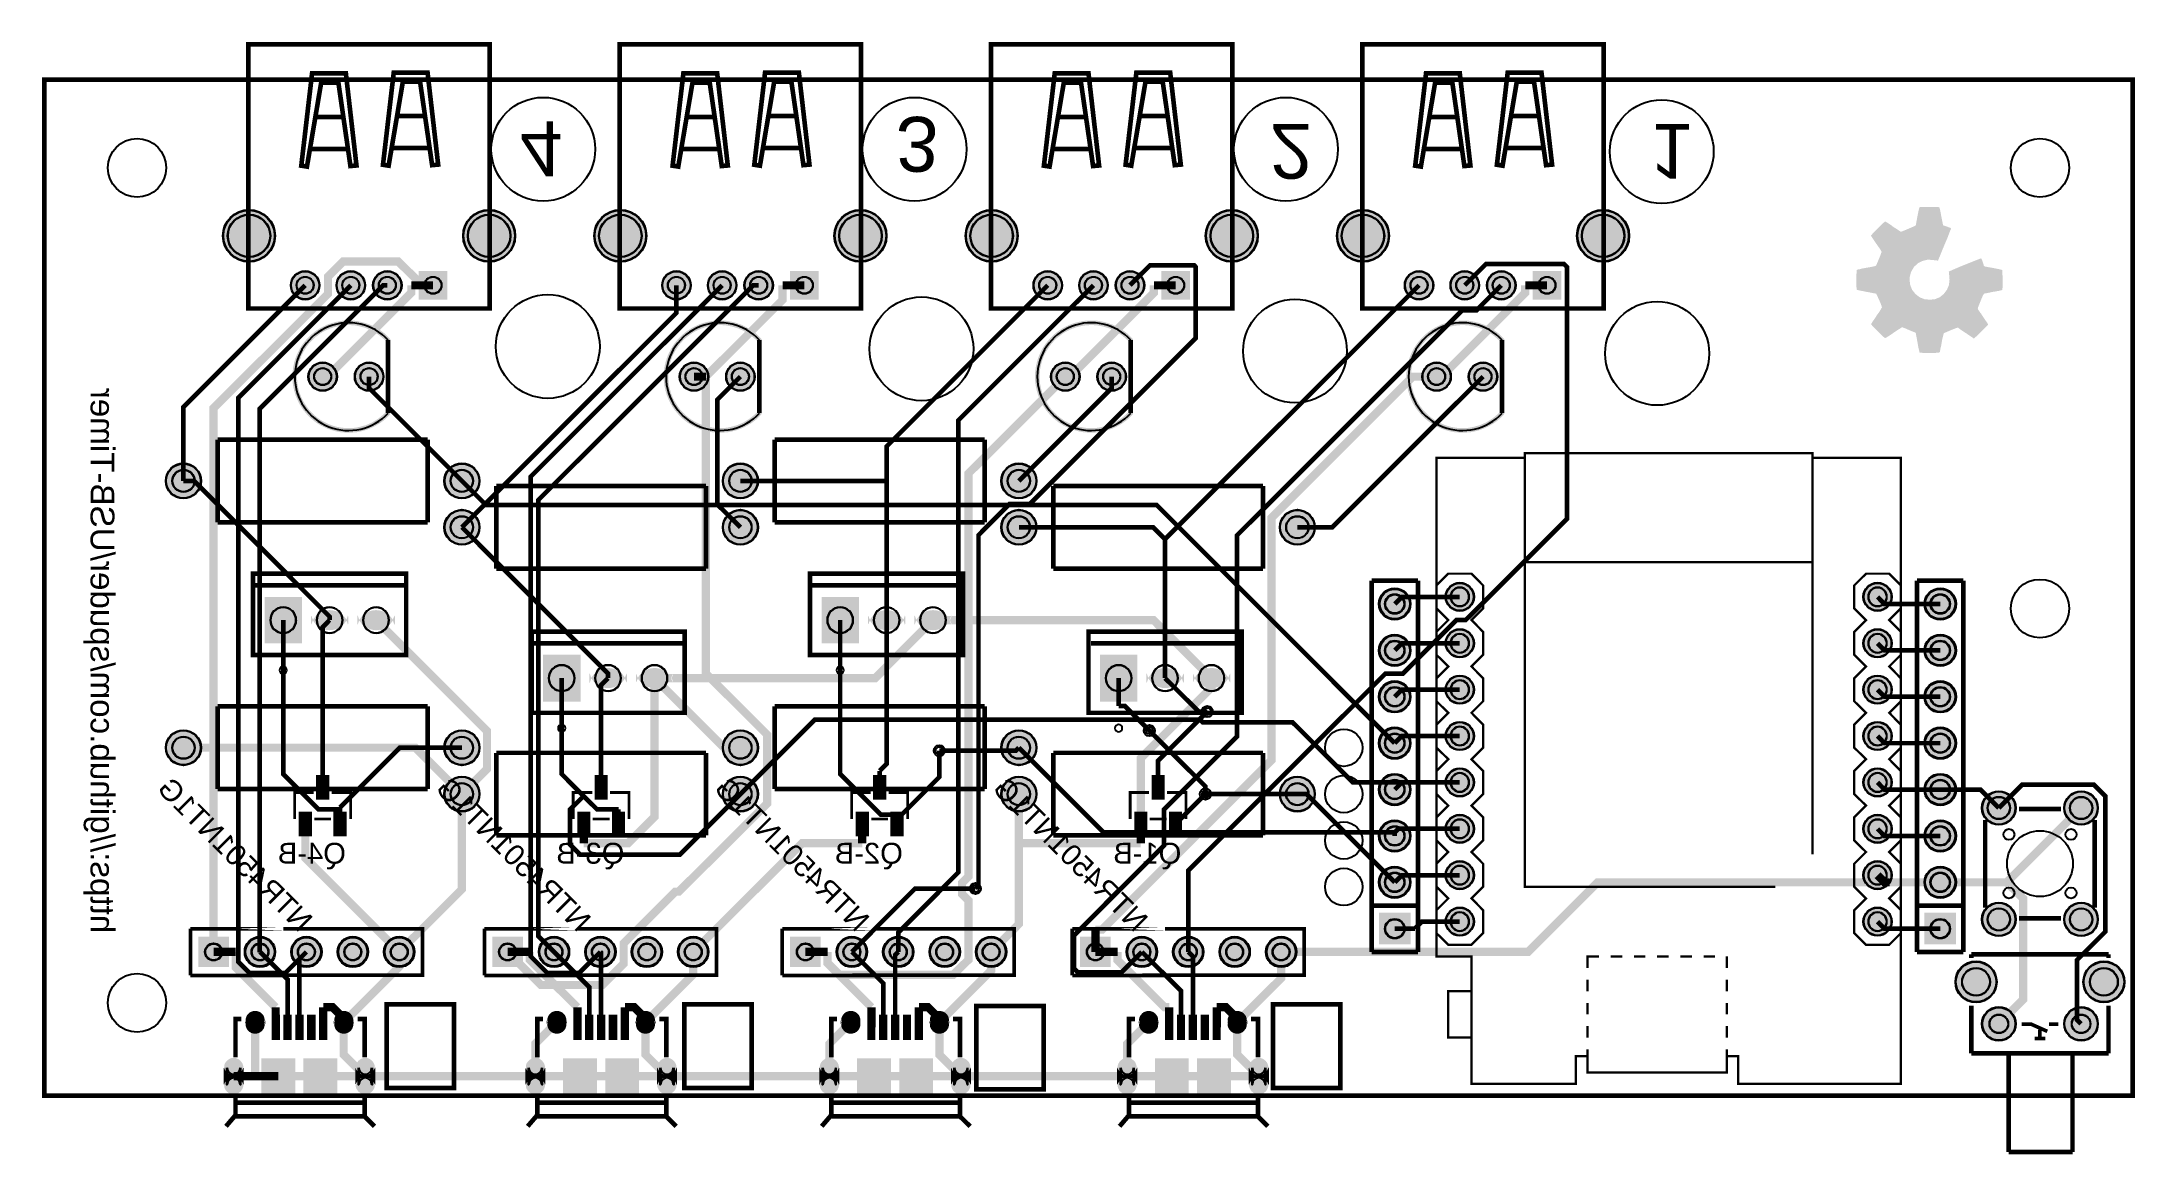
# Model space of a CAD drawing. Header units: millimetres. Extents: x 0 to 114, y 63 to 124.
import ezdxf

# ---------------------------------------------------------------- set-up
doc = ezdxf.new("R2010")
doc.units = ezdxf.units.MM
for name, color, linetype, true_color in [('BoardOutLine', 7, 'Continuous', 0xff00ff), ('BottomLayer', 7, 'Continuous', 0x0000ff), ('BottomPasteMaskLayer', 7, 'Continuous', 0x800000), ('BottomSilkLayer', 7, 'Continuous', 0x66cc33), ('BottomSolderMaskLayer', 7, 'Continuous', 0xaa00ff), ('Document', 7, 'Continuous', 0xffffff), ('Hole', 7, 'Continuous', 0x222222), ('Multi-Layer', 7, 'Continuous', 0xc0c0c0), ('TopLayer', 7, 'Continuous', 0xff0000), ('TopPasteMaskLayer', 7, 'Continuous', 0x808080), ('TopSilkLayer', 7, 'Continuous', 0xffcc00), ('TopSolderMaskLayer', 7, 'Continuous', 0x800080)]:
    doc.layers.add(name, color=color, linetype=linetype, true_color=true_color)
doc.styles.get("Standard").update_dxf_attribs({"font": 'arial.ttf'})

msp = doc.modelspace()

# ---------------------------------------------------------------- texts
at = {"layer": 'BottomSilkLayer', "text_generation_flag": 2}
for s, height, rotation, p in [('4', 3, 180, (26.04, 119.38)), ('3', 3, 180, (46.61, 119.63)), ('2', 3, 180, (67.06, 119.25)), ('1', 3, 180, (87.88, 119.25)), ('https://github.com/spuder/USB-Timer', 1.3, 270, (2.54, 74.93)), ('NTR4501NT1G', 1.143, 315, (13.97, 74.93)), ('NTR4501NT1G', 1.143, -45, (29.21, 74.93)), ('NTR4501NT1G', 1.143, -45, (44.45, 74.93)), ('NTR4501NT1G', 1.143, -45, (59.69, 74.93))]:
    msp.add_text(s, height=height, rotation=rotation, dxfattribs=at).set_placement(p)
for s, p in [('Q4-B', (16.51, 78.74)), ('Q3-B', (31.75, 78.74)), ('Q2-B', (46.99, 78.74)), ('Q1-B', (62.23, 78.74))]:
    msp.add_text(s, height=1.143, dxfattribs=at).set_placement(p)

# ---------------------------------------------------------------- hatches: boundary and pattern name
at = {"layer": 'BottomLayer'}
for points in [[(14.89, 83.54), (14.89, 82.29), (15.59, 82.29), (15.59, 83.54)], [(30.13, 83.54), (30.13, 82.29), (30.83, 82.29), (30.83, 83.54)], [(45.37, 83.54), (45.37, 82.29), (46.07, 82.29), (46.07, 83.54)], [(60.61, 83.54), (60.61, 82.29), (61.31, 82.29), (61.31, 83.54)], [(13.94, 81.54), (13.94, 80.29), (14.64, 80.29), (14.64, 81.54)], [(15.84, 81.54), (15.84, 80.29), (16.54, 80.29), (16.54, 81.54)], [(29.18, 81.54), (29.18, 80.29), (29.88, 80.29), (29.88, 81.54)], [(31.08, 81.54), (31.08, 80.29), (31.78, 80.29), (31.78, 81.54)], [(44.42, 81.54), (44.42, 80.29), (45.12, 80.29), (45.12, 81.54)], [(46.32, 81.54), (46.32, 80.29), (47.02, 80.29), (47.02, 81.54)], [(59.66, 81.54), (59.66, 80.29), (60.36, 80.29), (60.36, 81.54)], [(61.56, 81.54), (61.56, 80.29), (62.26, 80.29), (62.26, 81.54)]]:
    msp.add_hatch(color=256, dxfattribs=at).paths.add_polyline_path(points)
at = {"layer": 'BottomPasteMaskLayer'}
for points in [[(14.89, 83.54), (14.89, 82.29), (15.59, 82.29), (15.59, 83.54)], [(30.13, 83.54), (30.13, 82.29), (30.83, 82.29), (30.83, 83.54)], [(45.37, 83.54), (45.37, 82.29), (46.07, 82.29), (46.07, 83.54)], [(60.61, 83.54), (60.61, 82.29), (61.31, 82.29), (61.31, 83.54)], [(13.94, 81.54), (13.94, 80.29), (14.64, 80.29), (14.64, 81.54)], [(15.84, 81.54), (15.84, 80.29), (16.54, 80.29), (16.54, 81.54)], [(29.18, 81.54), (29.18, 80.29), (29.88, 80.29), (29.88, 81.54)], [(31.08, 81.54), (31.08, 80.29), (31.78, 80.29), (31.78, 81.54)], [(44.42, 81.54), (44.42, 80.29), (45.12, 80.29), (45.12, 81.54)], [(46.32, 81.54), (46.32, 80.29), (47.02, 80.29), (47.02, 81.54)], [(59.66, 81.54), (59.66, 80.29), (60.36, 80.29), (60.36, 81.54)], [(61.56, 81.54), (61.56, 80.29), (62.26, 80.29), (62.26, 81.54)]]:
    msp.add_hatch(color=256, dxfattribs=at).paths.add_polyline_path(points)
at = {"layer": 'BottomSolderMaskLayer'}
for points in [[(9.78, 113.12, 1), (12.64, 113.12, 1)], [(22.92, 113.12, 1), (25.78, 113.12, 1)], [(30.1, 113.12, 1), (32.96, 113.12, 1)], [(43.24, 113.12, 1), (46.1, 113.12, 1)], [(50.42, 113.12, 1), (53.28, 113.12, 1)], [(63.56, 113.12, 1), (66.42, 113.12, 1)], [(70.74, 113.12, 1), (73.6, 113.12, 1)], [(83.88, 113.12, 1), (86.74, 113.12, 1)], [(13.49, 110.41, 1), (15.07, 110.41, 1)], [(15.99, 110.41, 1), (17.57, 110.41, 1)], [(17.99, 110.41, 1), (19.57, 110.41, 1)], [(22.07, 109.62), (20.49, 109.62), (20.49, 111.19), (22.07, 111.19)], [(33.81, 110.41, 1), (35.39, 110.41, 1)], [(36.31, 110.41, 1), (37.89, 110.41, 1)], [(38.31, 110.41, 1), (39.89, 110.41, 1)], [(42.39, 109.62), (40.81, 109.62), (40.81, 111.19), (42.39, 111.19)], [(54.13, 110.41, 1), (55.71, 110.41, 1)], [(56.63, 110.41, 1), (58.21, 110.41, 1)], [(58.63, 110.41, 1), (60.21, 110.41, 1)], [(62.71, 109.62), (61.13, 109.62), (61.13, 111.19), (62.71, 111.19)], [(74.45, 110.41, 1), (76.03, 110.41, 1)], [(76.95, 110.41, 1), (78.53, 110.41, 1)], [(78.95, 110.41, 1), (80.53, 110.41, 1)], [(83.03, 109.62), (81.45, 109.62), (81.45, 111.19), (83.03, 111.19)], [(14.45, 105.41, 1), (16.03, 105.41, 1)], [(16.99, 105.41, 1), (18.57, 105.41, 1)], [(34.77, 105.41, 1), (36.35, 105.41, 1)], [(37.31, 105.41, 1), (38.89, 105.41, 1)], [(55.09, 105.41, 1), (56.67, 105.41, 1)], [(57.63, 105.41, 1), (59.21, 105.41, 1)], [(75.41, 105.41, 1), (76.99, 105.41, 1)], [(77.95, 105.41, 1), (79.53, 105.41, 1)], [(6.65, 99.7, 1), (8.59, 99.7, 1)], [(21.89, 99.7, 1), (23.83, 99.7, 1)], [(37.13, 99.7, 1), (39.07, 99.7, 1)], [(52.37, 99.7, 1), (54.31, 99.7, 1)], [(21.89, 97.16, 1), (23.83, 97.16, 1)], [(37.13, 97.16, 1), (39.07, 97.16, 1)], [(52.37, 97.16, 1), (54.31, 97.16, 1)], [(67.61, 97.16, 1), (69.55, 97.16, 1)], [(76.69, 93.35, 1), (78.25, 93.35, 1)], [(99.55, 93.35, 1), (101.11, 93.35, 1)], [(12.06, 93.35), (14.11, 93.35), (14.11, 90.8), (12.06, 90.8)], [(42.54, 93.35), (44.59, 93.35), (44.59, 90.8), (42.54, 90.8)], [(73.05, 92.96, 1), (74.78, 92.96, 1)], [(102.89, 92.96, 1), (104.63, 92.96, 1)], [(16.65, 92.33, -0.785398), (14.6, 92.33), (14.6, 91.82, -0.785398), (16.65, 91.82)], [(19.19, 92.33, -0.785398), (17.14, 92.33), (17.14, 91.82, -0.785398), (19.19, 91.82)], [(47.13, 92.33, -0.785398), (45.08, 92.33), (45.08, 91.82, -0.785398), (47.13, 91.82)], [(49.67, 92.33, -0.785398), (47.62, 92.33), (47.62, 91.82, -0.785398), (49.67, 91.82)], [(73.05, 90.42, 1), (74.78, 90.42, 1)], [(76.69, 90.81, 1), (78.25, 90.81, 1)], [(99.55, 90.81, 1), (101.11, 90.81, 1)], [(102.89, 90.42, 1), (104.63, 90.42, 1)], [(27.3, 90.18), (29.35, 90.18), (29.35, 87.62), (27.3, 87.62)], [(31.89, 89.16, -0.785398), (29.84, 89.16), (29.84, 88.65, -0.785398), (31.89, 88.65)], [(34.43, 89.16, -0.785398), (32.38, 89.16), (32.38, 88.65, -0.785398), (34.43, 88.65)], [(57.78, 90.18), (59.83, 90.18), (59.83, 87.62), (57.78, 87.62)], [(62.37, 89.16, -0.785398), (60.32, 89.16), (60.32, 88.65, -0.785398), (62.37, 88.65)], [(64.91, 89.16, -0.785398), (62.86, 89.16), (62.86, 88.65, -0.785398), (64.91, 88.65)], [(73.05, 87.88, 1), (74.78, 87.88, 1)], [(76.69, 88.27, 1), (78.25, 88.27, 1)], [(99.55, 88.27, 1), (101.11, 88.27, 1)], [(102.89, 87.88, 1), (104.63, 87.88, 1)], [(6.65, 85.09, 1), (8.59, 85.09, 1)], [(21.89, 85.09, 1), (23.83, 85.09, 1)], [(37.13, 85.09, 1), (39.07, 85.09, 1)], [(52.37, 85.09, 1), (54.31, 85.09, 1)], [(73.05, 85.34, 1), (74.78, 85.34, 1)], [(76.69, 85.73, 1), (78.25, 85.73, 1)], [(99.55, 85.73, 1), (101.11, 85.73, 1)], [(102.89, 85.34, 1), (104.63, 85.34, 1)], [(73.05, 82.8, 1), (74.78, 82.8, 1)], [(76.69, 83.19, 1), (78.25, 83.19, 1)], [(99.55, 83.19, 1), (101.11, 83.19, 1)], [(102.89, 82.8, 1), (104.63, 82.8, 1)], [(14.88, 83.59), (14.88, 82.24), (15.6, 82.24), (15.6, 83.59)], [(21.89, 82.55, 1), (23.83, 82.55, 1)], [(30.12, 83.59), (30.12, 82.24), (30.84, 82.24), (30.84, 83.59)], [(37.13, 82.55, 1), (39.07, 82.55, 1)], [(45.36, 83.59), (45.36, 82.24), (46.08, 82.24), (46.08, 83.59)], [(52.37, 82.55, 1), (54.31, 82.55, 1)], [(60.6, 83.59), (60.6, 82.24), (61.32, 82.24), (61.32, 83.59)], [(67.61, 82.55, 1), (69.55, 82.55, 1)], [(106.04, 81.79, 1), (107.9, 81.79, 1)], [(110.54, 81.79, 1), (112.4, 81.79, 1)], [(13.93, 81.59), (13.93, 80.24), (14.65, 80.24), (14.65, 81.59)], [(15.83, 81.59), (15.83, 80.24), (16.55, 80.24), (16.55, 81.59)], [(29.17, 81.59), (29.17, 80.24), (29.89, 80.24), (29.89, 81.59)], [(31.07, 81.59), (31.07, 80.24), (31.79, 80.24), (31.79, 81.59)], [(44.41, 81.59), (44.41, 80.24), (45.13, 80.24), (45.13, 81.59)], [(46.31, 81.59), (46.31, 80.24), (47.03, 80.24), (47.03, 81.59)], [(59.65, 81.59), (59.65, 80.24), (60.37, 80.24), (60.37, 81.59)], [(61.55, 81.59), (61.55, 80.24), (62.27, 80.24), (62.27, 81.59)], [(76.69, 80.65, 1), (78.25, 80.65, 1)], [(99.55, 80.65, 1), (101.11, 80.65, 1)], [(73.05, 80.26, 1), (74.78, 80.26, 1)], [(102.89, 80.26, 1), (104.63, 80.26, 1)], [(73.05, 77.72, 1), (74.78, 77.72, 1)], [(76.69, 78.11, 1), (78.25, 78.11, 1)], [(99.55, 78.11, 1), (101.11, 78.11, 1)], [(102.89, 77.72, 1), (104.63, 77.72, 1)], [(73.05, 74.32), (73.05, 76.05), (74.78, 76.05), (74.78, 74.32)], [(76.69, 75.57, 1), (78.25, 75.57, 1)], [(99.55, 75.57, 1), (101.11, 75.57, 1)], [(102.89, 74.32), (102.89, 76.05), (104.63, 76.05), (104.63, 74.32)], [(106.04, 75.69, 1), (107.9, 75.69, 1)], [(110.54, 75.69, 1), (112.4, 75.69, 1)], [(10.11, 74.75), (10.11, 73.08), (8.43, 73.08), (8.43, 74.75)], [(10.97, 73.91, 1), (12.65, 73.91, 1)], [(13.51, 73.91, 1), (15.19, 73.91, 1)], [(16.05, 73.91, 1), (17.73, 73.91, 1)], [(18.59, 73.91, 1), (20.27, 73.91, 1)], [(26.2, 74.75), (26.2, 73.08), (24.52, 73.08), (24.52, 74.75)], [(27.06, 73.91, 1), (28.74, 73.91, 1)], [(29.6, 73.91, 1), (31.28, 73.91, 1)], [(32.14, 73.91, 1), (33.82, 73.91, 1)], [(34.68, 73.91, 1), (36.36, 73.91, 1)], [(42.49, 74.75), (42.49, 73.08), (40.82, 73.08), (40.82, 74.75)], [(43.36, 73.91, 1), (45.03, 73.91, 1)], [(45.9, 73.91, 1), (47.57, 73.91, 1)], [(48.44, 73.91, 1), (50.11, 73.91, 1)], [(50.98, 73.91, 1), (52.65, 73.91, 1)], [(58.37, 74.75), (58.37, 73.08), (56.69, 73.08), (56.69, 74.75)], [(59.23, 73.91, 1), (60.91, 73.91, 1)], [(61.77, 73.91, 1), (63.45, 73.91, 1)], [(64.31, 73.91, 1), (65.99, 73.91, 1)], [(66.85, 73.91, 1), (68.53, 73.91, 1)], [(104.59, 72.27, 1), (106.85, 72.27, 1)], [(111.59, 72.27, 1), (113.85, 72.27, 1)], [(12.1, 70.16, -0.785398), (10.99, 70.16), (10.99, 69.95, -0.785398), (12.1, 69.95)], [(16.95, 70.16, -0.785398), (15.84, 70.16), (15.84, 69.95, -0.785398), (16.95, 69.95)], [(28.61, 70.16, -0.785398), (27.5, 70.16), (27.5, 69.95, -0.785398), (28.61, 69.95)], [(33.46, 70.16, -0.785398), (32.35, 70.16), (32.35, 69.95, -0.785398), (33.46, 69.95)], [(44.69, 70.16, -0.785398), (43.59, 70.16), (43.59, 69.95, -0.785398), (44.69, 69.95)], [(49.54, 70.16, -0.785398), (48.44, 70.16), (48.44, 69.95, -0.785398), (49.54, 69.95)], [(60.99, 70.16, -0.785398), (59.89, 70.16), (59.89, 69.95, -0.785398), (60.99, 69.95)], [(65.84, 70.16, -0.785398), (64.74, 70.16), (64.74, 69.95, -0.785398), (65.84, 69.95)], [(106.04, 69.97, 1), (107.89, 69.97, 1)], [(110.54, 69.97, 1), (112.4, 69.97, 1)], [(10.92, 67.59, -0.785398), (9.82, 67.59), (9.82, 66.62, -0.785398), (10.92, 66.62)], [(18.12, 67.59, -0.785398), (17.02, 67.59), (17.02, 66.62, -0.785398), (18.12, 66.62)], [(27.43, 67.59, -0.785398), (26.33, 67.59), (26.33, 66.62, -0.785398), (27.43, 66.62)], [(34.63, 67.59, -0.785398), (33.53, 67.59), (33.53, 66.62, -0.785398), (34.63, 66.62)], [(43.52, 67.59, -0.785398), (42.42, 67.59), (42.42, 66.62, -0.785398), (43.52, 66.62)], [(50.72, 67.59, -0.785398), (49.62, 67.59), (49.62, 66.62, -0.785398), (50.72, 66.62)], [(59.82, 67.59, -0.785398), (58.71, 67.59), (58.71, 66.62, -0.785398), (59.82, 66.62)], [(67.02, 67.59, -0.785398), (65.91, 67.59), (65.91, 66.62, -0.785398), (67.02, 66.62)]]:
    msp.add_hatch(color=256, dxfattribs=at).paths.add_polyline_path(points)
at = {"layer": 'Document'}
for points in [[(18.73, 107.32), (18.68, 107.38), (18.62, 107.43), (18.57, 107.48), (18.51, 107.53), (18.45, 107.58), (18.39, 107.63), (18.33, 107.68), (18.27, 107.72), (18.21, 107.76), (18.14, 107.8), (18.08, 107.84), (18.01, 107.88), (17.95, 107.92), (17.88, 107.95), (17.81, 107.98), (17.74, 108.01), (17.67, 108.04), (17.6, 108.07), (17.53, 108.09), (17.45, 108.11), (17.38, 108.13), (17.31, 108.15), (17.23, 108.17), (17.16, 108.18), (17.08, 108.2), (17.01, 108.21), (16.93, 108.22), (16.86, 108.22), (16.78, 108.23), (16.71, 108.23), (16.63, 108.23), (16.55, 108.23), (16.48, 108.22), (16.4, 108.22), (16.33, 108.21), (16.25, 108.2), (16.18, 108.19), (16.1, 108.17), (16.03, 108.16), (15.95, 108.14), (15.88, 108.12), (15.81, 108.1), (15.74, 108.07), (15.66, 108.05), (15.59, 108.02), (15.52, 107.99), (15.46, 107.96), (15.39, 107.93), (15.32, 107.89), (15.25, 107.86), (15.19, 107.82), (15.12, 107.78), (15.06, 107.73), (15, 107.69), (14.94, 107.64), (14.88, 107.6), (14.82, 107.55), (14.76, 107.5), (14.71, 107.45), (14.65, 107.39), (14.6, 107.34), (14.55, 107.28), (14.5, 107.23), (14.45, 107.17), (14.41, 107.11), (14.36, 107.05), (14.32, 106.98), (14.28, 106.92), (14.24, 106.86), (14.2, 106.79), (14.16, 106.72), (14.13, 106.66), (14.09, 106.59), (14.06, 106.52), (14.04, 106.45), (14.01, 106.38), (13.98, 106.3), (13.96, 106.23), (13.94, 106.16), (13.92, 106.09), (13.9, 106.01), (13.89, 105.94), (13.87, 105.86), (13.86, 105.79), (13.85, 105.71), (13.85, 105.64), (13.84, 105.56), (13.84, 105.49), (13.84, 105.41), (13.84, 105.33), (13.84, 105.26), (13.85, 105.18), (13.85, 105.11), (13.86, 105.03), (13.87, 104.96), (13.89, 104.88), (13.9, 104.81), (13.92, 104.73), (13.94, 104.66), (13.96, 104.59), (13.98, 104.51), (14.01, 104.44), (14.04, 104.37), (14.06, 104.3), (14.09, 104.23), (14.13, 104.16), (14.16, 104.1), (14.2, 104.03), (14.24, 103.96), (14.28, 103.9), (14.32, 103.84), (14.36, 103.77), (14.41, 103.71), (14.45, 103.65), (14.5, 103.59), (14.55, 103.54), (14.6, 103.48), (14.65, 103.43), (14.71, 103.37), (14.76, 103.32), (14.82, 103.27), (14.88, 103.22), (14.94, 103.17), (15, 103.13), (15.06, 103.09), (15.12, 103.04), (15.19, 103), (15.25, 102.96), (15.32, 102.93), (15.39, 102.89), (15.46, 102.86), (15.52, 102.83), (15.59, 102.8), (15.67, 102.77), (15.74, 102.74), (15.81, 102.72), (15.88, 102.7), (15.95, 102.68), (16.03, 102.66), (16.1, 102.65), (16.18, 102.63), (16.25, 102.62), (16.33, 102.61), (16.4, 102.6), (16.48, 102.6), (16.55, 102.59), (16.63, 102.59), (16.71, 102.59), (16.78, 102.59), (16.86, 102.6), (16.93, 102.6), (17.01, 102.61), (17.08, 102.62), (17.16, 102.64), (17.23, 102.65), (17.31, 102.67), (17.38, 102.69), (17.45, 102.71), (17.53, 102.73), (17.6, 102.75), (17.67, 102.78), (17.74, 102.81), (17.81, 102.84), (17.88, 102.87), (17.95, 102.9), (18.01, 102.94), (18.08, 102.98), (18.14, 103.02), (18.21, 103.06), (18.27, 103.1), (18.33, 103.14), (18.39, 103.19), (18.45, 103.24), (18.51, 103.29), (18.57, 103.34), (18.62, 103.39), (18.68, 103.44), (18.73, 103.5), (18.74, 103.51), (18.75, 103.52), (18.77, 103.53), (18.78, 103.53), (18.8, 103.54), (18.82, 103.54), (18.83, 103.54), (18.85, 103.54), (18.87, 103.53), (18.88, 103.52), (18.89, 103.51), (18.91, 103.5), (18.92, 103.49), (18.93, 103.48), (18.94, 103.46), (18.94, 103.45), (18.95, 103.43), (18.95, 103.42), (18.95, 103.4), (18.95, 103.38), (18.94, 103.37), (18.93, 103.35), (18.93, 103.34), (18.91, 103.33), (18.86, 103.27), (18.8, 103.21), (18.75, 103.16), (18.69, 103.1), (18.63, 103.05), (18.57, 103), (18.5, 102.95), (18.44, 102.91), (18.38, 102.86), (18.31, 102.82), (18.24, 102.78), (18.17, 102.74), (18.1, 102.7), (18.03, 102.66), (17.96, 102.63), (17.89, 102.6), (17.82, 102.56), (17.74, 102.54), (17.67, 102.51), (17.59, 102.48), (17.52, 102.46), (17.44, 102.44), (17.37, 102.42), (17.29, 102.4), (17.21, 102.39), (17.13, 102.37), (17.05, 102.36), (16.98, 102.35), (16.9, 102.35), (16.82, 102.34), (16.74, 102.34), (16.66, 102.34), (16.58, 102.34), (16.5, 102.34), (16.42, 102.35), (16.34, 102.35), (16.26, 102.36), (16.19, 102.37), (16.11, 102.39), (16.03, 102.4), (15.95, 102.42), (15.88, 102.44), (15.8, 102.46), (15.72, 102.48), (15.65, 102.51), (15.57, 102.53), (15.5, 102.56), (15.43, 102.59), (15.36, 102.63), (15.28, 102.66), (15.21, 102.7), (15.14, 102.73), (15.08, 102.77), (15.01, 102.82), (14.94, 102.86), (14.88, 102.9), (14.81, 102.95), (14.75, 103), (14.69, 103.05), (14.63, 103.1), (14.57, 103.15), (14.51, 103.21), (14.46, 103.26), (14.4, 103.32), (14.35, 103.38), (14.3, 103.44), (14.25, 103.5), (14.2, 103.56), (14.15, 103.63), (14.11, 103.69), (14.06, 103.76), (14.02, 103.83), (13.98, 103.9), (13.94, 103.96), (13.91, 104.04), (13.87, 104.11), (13.84, 104.18), (13.81, 104.25), (13.78, 104.33), (13.75, 104.4), (13.73, 104.47), (13.71, 104.55), (13.68, 104.63), (13.67, 104.7), (13.65, 104.78), (13.63, 104.86), (13.62, 104.94), (13.61, 105.01), (13.6, 105.09), (13.59, 105.17), (13.59, 105.25), (13.58, 105.33), (13.58, 105.41), (13.58, 105.49), (13.59, 105.57), (13.59, 105.65), (13.6, 105.73), (13.61, 105.8), (13.62, 105.88), (13.63, 105.96), (13.65, 106.04), (13.67, 106.12), (13.68, 106.19), (13.71, 106.27), (13.73, 106.34), (13.75, 106.42), (13.78, 106.49), (13.81, 106.57), (13.84, 106.64), (13.87, 106.71), (13.91, 106.78), (13.94, 106.85), (13.98, 106.92), (14.02, 106.99), (14.06, 107.06), (14.11, 107.13), (14.15, 107.19), (14.2, 107.26), (14.25, 107.32), (14.3, 107.38), (14.35, 107.44), (14.4, 107.5), (14.46, 107.56), (14.51, 107.61), (14.57, 107.67), (14.63, 107.72), (14.69, 107.77), (14.75, 107.82), (14.81, 107.87), (14.88, 107.92), (14.94, 107.96), (15.01, 108), (15.08, 108.05), (15.14, 108.09), (15.21, 108.12), (15.28, 108.16), (15.36, 108.19), (15.43, 108.23), (15.5, 108.26), (15.57, 108.29), (15.65, 108.31), (15.72, 108.34), (15.8, 108.36), (15.88, 108.38), (15.95, 108.4), (16.03, 108.42), (16.11, 108.43), (16.19, 108.45), (16.26, 108.46), (16.34, 108.47), (16.42, 108.47), (16.5, 108.48), (16.58, 108.48), (16.66, 108.48), (16.74, 108.48), (16.82, 108.48), (16.9, 108.47), (16.97, 108.47), (17.05, 108.46), (17.13, 108.45), (17.21, 108.43), (17.29, 108.42), (17.36, 108.4), (17.44, 108.38), (17.52, 108.36), (17.59, 108.34), (17.67, 108.31), (17.74, 108.28), (17.82, 108.26), (17.89, 108.23), (17.96, 108.19), (18.03, 108.16), (18.1, 108.12), (18.17, 108.08), (18.24, 108.04), (18.31, 108), (18.37, 107.96), (18.44, 107.91), (18.5, 107.87), (18.57, 107.82), (18.63, 107.77), (18.69, 107.72), (18.75, 107.66), (18.8, 107.61), (18.86, 107.55), (18.91, 107.5), (18.92, 107.48), (18.93, 107.47), (18.94, 107.45), (18.94, 107.44), (18.95, 107.42), (18.95, 107.4), (18.95, 107.39), (18.94, 107.37), (18.94, 107.36), (18.93, 107.34), (18.92, 107.33), (18.91, 107.32), (18.89, 107.31), (18.88, 107.3), (18.86, 107.29), (18.85, 107.29), (18.83, 107.28), (18.82, 107.28), (18.8, 107.28), (18.78, 107.29), (18.77, 107.29), (18.75, 107.3), (18.74, 107.31), (18.73, 107.32)], [(39.05, 107.32), (39, 107.38), (38.94, 107.43), (38.89, 107.48), (38.83, 107.53), (38.77, 107.58), (38.71, 107.63), (38.65, 107.68), (38.59, 107.72), (38.53, 107.76), (38.46, 107.8), (38.4, 107.84), (38.33, 107.88), (38.27, 107.92), (38.2, 107.95), (38.13, 107.98), (38.06, 108.01), (37.99, 108.04), (37.92, 108.07), (37.85, 108.09), (37.77, 108.11), (37.7, 108.13), (37.63, 108.15), (37.55, 108.17), (37.48, 108.18), (37.4, 108.2), (37.33, 108.21), (37.25, 108.22), (37.18, 108.22), (37.1, 108.23), (37.03, 108.23), (36.95, 108.23), (36.87, 108.23), (36.8, 108.22), (36.72, 108.22), (36.65, 108.21), (36.57, 108.2), (36.5, 108.19), (36.42, 108.17), (36.35, 108.16), (36.27, 108.14), (36.2, 108.12), (36.13, 108.1), (36.06, 108.07), (35.98, 108.05), (35.91, 108.02), (35.84, 107.99), (35.78, 107.96), (35.71, 107.93), (35.64, 107.89), (35.57, 107.86), (35.51, 107.82), (35.44, 107.78), (35.38, 107.73), (35.32, 107.69), (35.26, 107.64), (35.2, 107.6), (35.14, 107.55), (35.08, 107.5), (35.03, 107.45), (34.97, 107.39), (34.92, 107.34), (34.87, 107.28), (34.82, 107.23), (34.77, 107.17), (34.73, 107.11), (34.68, 107.05), (34.64, 106.98), (34.6, 106.92), (34.56, 106.86), (34.52, 106.79), (34.48, 106.72), (34.45, 106.66), (34.41, 106.59), (34.38, 106.52), (34.36, 106.45), (34.33, 106.38), (34.3, 106.3), (34.28, 106.23), (34.26, 106.16), (34.24, 106.09), (34.22, 106.01), (34.21, 105.94), (34.19, 105.86), (34.18, 105.79), (34.17, 105.71), (34.17, 105.64), (34.16, 105.56), (34.16, 105.49), (34.16, 105.41), (34.16, 105.33), (34.16, 105.26), (34.17, 105.18), (34.17, 105.11), (34.18, 105.03), (34.19, 104.96), (34.21, 104.88), (34.22, 104.81), (34.24, 104.73), (34.26, 104.66), (34.28, 104.59), (34.3, 104.51), (34.33, 104.44), (34.36, 104.37), (34.38, 104.3), (34.41, 104.23), (34.45, 104.16), (34.48, 104.1), (34.52, 104.03), (34.56, 103.96), (34.6, 103.9), (34.64, 103.84), (34.68, 103.77), (34.73, 103.71), (34.77, 103.65), (34.82, 103.59), (34.87, 103.54), (34.92, 103.48), (34.97, 103.43), (35.03, 103.37), (35.08, 103.32), (35.14, 103.27), (35.2, 103.22), (35.26, 103.17), (35.32, 103.13), (35.38, 103.09), (35.44, 103.04), (35.51, 103), (35.57, 102.96), (35.64, 102.93), (35.71, 102.89), (35.78, 102.86), (35.84, 102.83), (35.91, 102.8), (35.99, 102.77), (36.06, 102.74), (36.13, 102.72), (36.2, 102.7), (36.27, 102.68), (36.35, 102.66), (36.42, 102.65), (36.5, 102.63), (36.57, 102.62), (36.65, 102.61), (36.72, 102.6), (36.8, 102.6), (36.87, 102.59), (36.95, 102.59), (37.03, 102.59), (37.1, 102.59), (37.18, 102.6), (37.25, 102.6), (37.33, 102.61), (37.4, 102.62), (37.48, 102.64), (37.55, 102.65), (37.63, 102.67), (37.7, 102.69), (37.77, 102.71), (37.85, 102.73), (37.92, 102.75), (37.99, 102.78), (38.06, 102.81), (38.13, 102.84), (38.2, 102.87), (38.27, 102.9), (38.33, 102.94), (38.4, 102.98), (38.46, 103.02), (38.53, 103.06), (38.59, 103.1), (38.65, 103.14), (38.71, 103.19), (38.77, 103.24), (38.83, 103.29), (38.89, 103.34), (38.94, 103.39), (39, 103.44), (39.05, 103.5), (39.06, 103.51), (39.07, 103.52), (39.09, 103.53), (39.1, 103.53), (39.12, 103.54), (39.14, 103.54), (39.15, 103.54), (39.17, 103.54), (39.19, 103.53), (39.2, 103.52), (39.21, 103.51), (39.23, 103.5), (39.24, 103.49), (39.25, 103.48), (39.26, 103.46), (39.26, 103.45), (39.27, 103.43), (39.27, 103.42), (39.27, 103.4), (39.27, 103.38), (39.26, 103.37), (39.25, 103.35), (39.25, 103.34), (39.23, 103.33), (39.18, 103.27), (39.12, 103.21), (39.07, 103.16), (39.01, 103.1), (38.95, 103.05), (38.89, 103), (38.82, 102.95), (38.76, 102.91), (38.7, 102.86), (38.63, 102.82), (38.56, 102.78), (38.49, 102.74), (38.42, 102.7), (38.35, 102.66), (38.28, 102.63), (38.21, 102.6), (38.14, 102.56), (38.06, 102.54), (37.99, 102.51), (37.91, 102.48), (37.84, 102.46), (37.76, 102.44), (37.69, 102.42), (37.61, 102.4), (37.53, 102.39), (37.45, 102.37), (37.37, 102.36), (37.3, 102.35), (37.22, 102.35), (37.14, 102.34), (37.06, 102.34), (36.98, 102.34), (36.9, 102.34), (36.82, 102.34), (36.74, 102.35), (36.66, 102.35), (36.58, 102.36), (36.51, 102.37), (36.43, 102.39), (36.35, 102.4), (36.27, 102.42), (36.2, 102.44), (36.12, 102.46), (36.04, 102.48), (35.97, 102.51), (35.89, 102.53), (35.82, 102.56), (35.75, 102.59), (35.68, 102.63), (35.6, 102.66), (35.53, 102.7), (35.46, 102.73), (35.4, 102.77), (35.33, 102.82), (35.26, 102.86), (35.2, 102.9), (35.13, 102.95), (35.07, 103), (35.01, 103.05), (34.95, 103.1), (34.89, 103.15), (34.83, 103.21), (34.78, 103.26), (34.72, 103.32), (34.67, 103.38), (34.62, 103.44), (34.57, 103.5), (34.52, 103.56), (34.47, 103.63), (34.43, 103.69), (34.38, 103.76), (34.34, 103.83), (34.3, 103.9), (34.26, 103.96), (34.23, 104.04), (34.19, 104.11), (34.16, 104.18), (34.13, 104.25), (34.1, 104.33), (34.07, 104.4), (34.05, 104.47), (34.03, 104.55), (34, 104.63), (33.99, 104.7), (33.97, 104.78), (33.95, 104.86), (33.94, 104.94), (33.93, 105.01), (33.92, 105.09), (33.91, 105.17), (33.91, 105.25), (33.9, 105.33), (33.9, 105.41), (33.9, 105.49), (33.91, 105.57), (33.91, 105.65), (33.92, 105.73), (33.93, 105.8), (33.94, 105.88), (33.95, 105.96), (33.97, 106.04), (33.99, 106.12), (34, 106.19), (34.03, 106.27), (34.05, 106.34), (34.07, 106.42), (34.1, 106.49), (34.13, 106.57), (34.16, 106.64), (34.19, 106.71), (34.23, 106.78), (34.26, 106.85), (34.3, 106.92), (34.34, 106.99), (34.38, 107.06), (34.43, 107.13), (34.47, 107.19), (34.52, 107.26), (34.57, 107.32), (34.62, 107.38), (34.67, 107.44), (34.72, 107.5), (34.78, 107.56), (34.83, 107.61), (34.89, 107.67), (34.95, 107.72), (35.01, 107.77), (35.07, 107.82), (35.13, 107.87), (35.2, 107.92), (35.26, 107.96), (35.33, 108), (35.4, 108.05), (35.46, 108.09), (35.53, 108.12), (35.6, 108.16), (35.68, 108.19), (35.75, 108.23), (35.82, 108.26), (35.89, 108.29), (35.97, 108.31), (36.04, 108.34), (36.12, 108.36), (36.2, 108.38), (36.27, 108.4), (36.35, 108.42), (36.43, 108.43), (36.51, 108.45), (36.58, 108.46), (36.66, 108.47), (36.74, 108.47), (36.82, 108.48), (36.9, 108.48), (36.98, 108.48), (37.06, 108.48), (37.14, 108.48), (37.22, 108.47), (37.29, 108.47), (37.37, 108.46), (37.45, 108.45), (37.53, 108.43), (37.61, 108.42), (37.68, 108.4), (37.76, 108.38), (37.84, 108.36), (37.91, 108.34), (37.99, 108.31), (38.06, 108.28), (38.14, 108.26), (38.21, 108.23), (38.28, 108.19), (38.35, 108.16), (38.42, 108.12), (38.49, 108.08), (38.56, 108.04), (38.63, 108), (38.69, 107.96), (38.76, 107.91), (38.82, 107.87), (38.89, 107.82), (38.95, 107.77), (39.01, 107.72), (39.07, 107.66), (39.12, 107.61), (39.18, 107.55), (39.23, 107.5), (39.24, 107.48), (39.25, 107.47), (39.26, 107.45), (39.26, 107.44), (39.27, 107.42), (39.27, 107.4), (39.27, 107.39), (39.26, 107.37), (39.26, 107.36), (39.25, 107.34), (39.24, 107.33), (39.23, 107.32), (39.21, 107.31), (39.2, 107.3), (39.18, 107.29), (39.17, 107.29), (39.15, 107.28), (39.14, 107.28), (39.12, 107.28), (39.1, 107.29), (39.09, 107.29), (39.07, 107.3), (39.06, 107.31), (39.05, 107.32)], [(59.37, 107.32), (59.32, 107.38), (59.26, 107.43), (59.21, 107.48), (59.15, 107.53), (59.09, 107.58), (59.03, 107.63), (58.97, 107.68), (58.91, 107.72), (58.85, 107.76), (58.78, 107.8), (58.72, 107.84), (58.65, 107.88), (58.59, 107.92), (58.52, 107.95), (58.45, 107.98), (58.38, 108.01), (58.31, 108.04), (58.24, 108.07), (58.17, 108.09), (58.09, 108.11), (58.02, 108.13), (57.95, 108.15), (57.87, 108.17), (57.8, 108.18), (57.72, 108.2), (57.65, 108.21), (57.57, 108.22), (57.5, 108.22), (57.42, 108.23), (57.35, 108.23), (57.27, 108.23), (57.19, 108.23), (57.12, 108.22), (57.04, 108.22), (56.97, 108.21), (56.89, 108.2), (56.82, 108.19), (56.74, 108.17), (56.67, 108.16), (56.59, 108.14), (56.52, 108.12), (56.45, 108.1), (56.38, 108.07), (56.3, 108.05), (56.23, 108.02), (56.16, 107.99), (56.1, 107.96), (56.03, 107.93), (55.96, 107.89), (55.89, 107.86), (55.83, 107.82), (55.76, 107.78), (55.7, 107.73), (55.64, 107.69), (55.58, 107.64), (55.52, 107.6), (55.46, 107.55), (55.4, 107.5), (55.35, 107.45), (55.29, 107.39), (55.24, 107.34), (55.19, 107.28), (55.14, 107.23), (55.09, 107.17), (55.05, 107.11), (55, 107.05), (54.96, 106.98), (54.92, 106.92), (54.88, 106.86), (54.84, 106.79), (54.8, 106.72), (54.77, 106.66), (54.73, 106.59), (54.7, 106.52), (54.68, 106.45), (54.65, 106.38), (54.62, 106.3), (54.6, 106.23), (54.58, 106.16), (54.56, 106.09), (54.54, 106.01), (54.53, 105.94), (54.51, 105.86), (54.5, 105.79), (54.49, 105.71), (54.49, 105.64), (54.48, 105.56), (54.48, 105.49), (54.48, 105.41), (54.48, 105.33), (54.48, 105.26), (54.49, 105.18), (54.49, 105.11), (54.5, 105.03), (54.51, 104.96), (54.53, 104.88), (54.54, 104.81), (54.56, 104.73), (54.58, 104.66), (54.6, 104.59), (54.62, 104.51), (54.65, 104.44), (54.68, 104.37), (54.7, 104.3), (54.73, 104.23), (54.77, 104.16), (54.8, 104.1), (54.84, 104.03), (54.88, 103.96), (54.92, 103.9), (54.96, 103.84), (55, 103.77), (55.05, 103.71), (55.09, 103.65), (55.14, 103.59), (55.19, 103.54), (55.24, 103.48), (55.29, 103.43), (55.35, 103.37), (55.4, 103.32), (55.46, 103.27), (55.52, 103.22), (55.58, 103.17), (55.64, 103.13), (55.7, 103.09), (55.76, 103.04), (55.83, 103), (55.89, 102.96), (55.96, 102.93), (56.03, 102.89), (56.1, 102.86), (56.16, 102.83), (56.23, 102.8), (56.31, 102.77), (56.38, 102.74), (56.45, 102.72), (56.52, 102.7), (56.59, 102.68), (56.67, 102.66), (56.74, 102.65), (56.82, 102.63), (56.89, 102.62), (56.97, 102.61), (57.04, 102.6), (57.12, 102.6), (57.19, 102.59), (57.27, 102.59), (57.35, 102.59), (57.42, 102.59), (57.5, 102.6), (57.57, 102.6), (57.65, 102.61), (57.72, 102.62), (57.8, 102.64), (57.87, 102.65), (57.95, 102.67), (58.02, 102.69), (58.09, 102.71), (58.17, 102.73), (58.24, 102.75), (58.31, 102.78), (58.38, 102.81), (58.45, 102.84), (58.52, 102.87), (58.59, 102.9), (58.65, 102.94), (58.72, 102.98), (58.78, 103.02), (58.85, 103.06), (58.91, 103.1), (58.97, 103.14), (59.03, 103.19), (59.09, 103.24), (59.15, 103.29), (59.21, 103.34), (59.26, 103.39), (59.32, 103.44), (59.37, 103.5), (59.38, 103.51), (59.39, 103.52), (59.41, 103.53), (59.42, 103.53), (59.44, 103.54), (59.46, 103.54), (59.47, 103.54), (59.49, 103.54), (59.51, 103.53), (59.52, 103.52), (59.53, 103.51), (59.55, 103.5), (59.56, 103.49), (59.57, 103.48), (59.58, 103.46), (59.58, 103.45), (59.59, 103.43), (59.59, 103.42), (59.59, 103.4), (59.59, 103.38), (59.58, 103.37), (59.57, 103.35), (59.57, 103.34), (59.55, 103.33), (59.5, 103.27), (59.44, 103.21), (59.39, 103.16), (59.33, 103.1), (59.27, 103.05), (59.21, 103), (59.14, 102.95), (59.08, 102.91), (59.02, 102.86), (58.95, 102.82), (58.88, 102.78), (58.81, 102.74), (58.74, 102.7), (58.67, 102.66), (58.6, 102.63), (58.53, 102.6), (58.46, 102.56), (58.38, 102.54), (58.31, 102.51), (58.23, 102.48), (58.16, 102.46), (58.08, 102.44), (58.01, 102.42), (57.93, 102.4), (57.85, 102.39), (57.77, 102.37), (57.69, 102.36), (57.62, 102.35), (57.54, 102.35), (57.46, 102.34), (57.38, 102.34), (57.3, 102.34), (57.22, 102.34), (57.14, 102.34), (57.06, 102.35), (56.98, 102.35), (56.9, 102.36), (56.83, 102.37), (56.75, 102.39), (56.67, 102.4), (56.59, 102.42), (56.52, 102.44), (56.44, 102.46), (56.36, 102.48), (56.29, 102.51), (56.21, 102.53), (56.14, 102.56), (56.07, 102.59), (56, 102.63), (55.92, 102.66), (55.85, 102.7), (55.78, 102.73), (55.72, 102.77), (55.65, 102.82), (55.58, 102.86), (55.52, 102.9), (55.45, 102.95), (55.39, 103), (55.33, 103.05), (55.27, 103.1), (55.21, 103.15), (55.15, 103.21), (55.1, 103.26), (55.04, 103.32), (54.99, 103.38), (54.94, 103.44), (54.89, 103.5), (54.84, 103.56), (54.79, 103.63), (54.75, 103.69), (54.7, 103.76), (54.66, 103.83), (54.62, 103.9), (54.58, 103.96), (54.55, 104.04), (54.51, 104.11), (54.48, 104.18), (54.45, 104.25), (54.42, 104.33), (54.39, 104.4), (54.37, 104.47), (54.35, 104.55), (54.32, 104.63), (54.31, 104.7), (54.29, 104.78), (54.27, 104.86), (54.26, 104.94), (54.25, 105.01), (54.24, 105.09), (54.23, 105.17), (54.23, 105.25), (54.22, 105.33), (54.22, 105.41), (54.22, 105.49), (54.23, 105.57), (54.23, 105.65), (54.24, 105.73), (54.25, 105.8), (54.26, 105.88), (54.27, 105.96), (54.29, 106.04), (54.31, 106.12), (54.32, 106.19), (54.35, 106.27), (54.37, 106.34), (54.39, 106.42), (54.42, 106.49), (54.45, 106.57), (54.48, 106.64), (54.51, 106.71), (54.55, 106.78), (54.58, 106.85), (54.62, 106.92), (54.66, 106.99), (54.7, 107.06), (54.75, 107.13), (54.79, 107.19), (54.84, 107.26), (54.89, 107.32), (54.94, 107.38), (54.99, 107.44), (55.04, 107.5), (55.1, 107.56), (55.15, 107.61), (55.21, 107.67), (55.27, 107.72), (55.33, 107.77), (55.39, 107.82), (55.45, 107.87), (55.52, 107.92), (55.58, 107.96), (55.65, 108), (55.72, 108.05), (55.78, 108.09), (55.85, 108.12), (55.92, 108.16), (56, 108.19), (56.07, 108.23), (56.14, 108.26), (56.21, 108.29), (56.29, 108.31), (56.36, 108.34), (56.44, 108.36), (56.52, 108.38), (56.59, 108.4), (56.67, 108.42), (56.75, 108.43), (56.83, 108.45), (56.9, 108.46), (56.98, 108.47), (57.06, 108.47), (57.14, 108.48), (57.22, 108.48), (57.3, 108.48), (57.38, 108.48), (57.46, 108.48), (57.54, 108.47), (57.61, 108.47), (57.69, 108.46), (57.77, 108.45), (57.85, 108.43), (57.93, 108.42), (58, 108.4), (58.08, 108.38), (58.16, 108.36), (58.23, 108.34), (58.31, 108.31), (58.38, 108.28), (58.46, 108.26), (58.53, 108.23), (58.6, 108.19), (58.67, 108.16), (58.74, 108.12), (58.81, 108.08), (58.88, 108.04), (58.95, 108), (59.01, 107.96), (59.08, 107.91), (59.14, 107.87), (59.21, 107.82), (59.27, 107.77), (59.33, 107.72), (59.39, 107.66), (59.44, 107.61), (59.5, 107.55), (59.55, 107.5), (59.56, 107.48), (59.57, 107.47), (59.58, 107.45), (59.58, 107.44), (59.59, 107.42), (59.59, 107.4), (59.59, 107.39), (59.58, 107.37), (59.58, 107.36), (59.57, 107.34), (59.56, 107.33), (59.55, 107.32), (59.53, 107.31), (59.52, 107.3), (59.51, 107.29), (59.49, 107.29), (59.47, 107.28), (59.46, 107.28), (59.44, 107.28), (59.42, 107.29), (59.41, 107.29), (59.39, 107.3), (59.38, 107.31), (59.37, 107.32)], [(79.69, 107.32), (79.64, 107.38), (79.58, 107.43), (79.53, 107.48), (79.47, 107.53), (79.41, 107.58), (79.35, 107.63), (79.29, 107.68), (79.23, 107.72), (79.17, 107.76), (79.1, 107.8), (79.04, 107.84), (78.97, 107.88), (78.91, 107.92), (78.84, 107.95), (78.77, 107.98), (78.7, 108.01), (78.63, 108.04), (78.56, 108.07), (78.49, 108.09), (78.41, 108.11), (78.34, 108.13), (78.27, 108.15), (78.19, 108.17), (78.12, 108.18), (78.04, 108.2), (77.97, 108.21), (77.89, 108.22), (77.82, 108.22), (77.74, 108.23), (77.67, 108.23), (77.59, 108.23), (77.51, 108.23), (77.44, 108.22), (77.36, 108.22), (77.29, 108.21), (77.21, 108.2), (77.14, 108.19), (77.06, 108.17), (76.99, 108.16), (76.91, 108.14), (76.84, 108.12), (76.77, 108.1), (76.7, 108.07), (76.62, 108.05), (76.55, 108.02), (76.48, 107.99), (76.42, 107.96), (76.35, 107.93), (76.28, 107.89), (76.21, 107.86), (76.15, 107.82), (76.08, 107.78), (76.02, 107.73), (75.96, 107.69), (75.9, 107.64), (75.84, 107.6), (75.78, 107.55), (75.72, 107.5), (75.67, 107.45), (75.61, 107.39), (75.56, 107.34), (75.51, 107.28), (75.46, 107.23), (75.41, 107.17), (75.37, 107.11), (75.32, 107.05), (75.28, 106.98), (75.24, 106.92), (75.2, 106.86), (75.16, 106.79), (75.12, 106.72), (75.09, 106.66), (75.05, 106.59), (75.02, 106.52), (75, 106.45), (74.97, 106.38), (74.94, 106.3), (74.92, 106.23), (74.9, 106.16), (74.88, 106.09), (74.86, 106.01), (74.85, 105.94), (74.83, 105.86), (74.82, 105.79), (74.81, 105.71), (74.81, 105.64), (74.8, 105.56), (74.8, 105.49), (74.8, 105.41), (74.8, 105.33), (74.8, 105.26), (74.81, 105.18), (74.81, 105.11), (74.82, 105.03), (74.83, 104.96), (74.85, 104.88), (74.86, 104.81), (74.88, 104.73), (74.9, 104.66), (74.92, 104.59), (74.94, 104.51), (74.97, 104.44), (75, 104.37), (75.02, 104.3), (75.06, 104.23), (75.09, 104.16), (75.12, 104.1), (75.16, 104.03), (75.2, 103.96), (75.24, 103.9), (75.28, 103.84), (75.32, 103.77), (75.37, 103.71), (75.41, 103.65), (75.46, 103.59), (75.51, 103.54), (75.56, 103.48), (75.61, 103.43), (75.67, 103.37), (75.72, 103.32), (75.78, 103.27), (75.84, 103.22), (75.9, 103.17), (75.96, 103.13), (76.02, 103.09), (76.08, 103.04), (76.15, 103), (76.21, 102.96), (76.28, 102.93), (76.35, 102.89), (76.42, 102.86), (76.48, 102.83), (76.55, 102.8), (76.63, 102.77), (76.7, 102.74), (76.77, 102.72), (76.84, 102.7), (76.91, 102.68), (76.99, 102.66), (77.06, 102.65), (77.14, 102.63), (77.21, 102.62), (77.29, 102.61), (77.36, 102.6), (77.44, 102.6), (77.51, 102.59), (77.59, 102.59), (77.67, 102.59), (77.74, 102.59), (77.82, 102.6), (77.89, 102.6), (77.97, 102.61), (78.04, 102.62), (78.12, 102.64), (78.19, 102.65), (78.27, 102.67), (78.34, 102.69), (78.41, 102.71), (78.49, 102.73), (78.56, 102.75), (78.63, 102.78), (78.7, 102.81), (78.77, 102.84), (78.84, 102.87), (78.91, 102.9), (78.97, 102.94), (79.04, 102.98), (79.1, 103.02), (79.17, 103.06), (79.23, 103.1), (79.29, 103.14), (79.35, 103.19), (79.41, 103.24), (79.47, 103.29), (79.53, 103.34), (79.58, 103.39), (79.64, 103.44), (79.69, 103.5), (79.7, 103.51), (79.71, 103.52), (79.73, 103.53), (79.74, 103.53), (79.76, 103.54), (79.78, 103.54), (79.79, 103.54), (79.81, 103.54), (79.83, 103.53), (79.84, 103.52), (79.85, 103.51), (79.87, 103.5), (79.88, 103.49), (79.89, 103.48), (79.9, 103.46), (79.9, 103.45), (79.91, 103.43), (79.91, 103.42), (79.91, 103.4), (79.91, 103.38), (79.9, 103.37), (79.89, 103.35), (79.89, 103.34), (79.87, 103.33), (79.82, 103.27), (79.76, 103.21), (79.71, 103.16), (79.65, 103.1), (79.59, 103.05), (79.53, 103), (79.46, 102.95), (79.4, 102.91), (79.34, 102.86), (79.27, 102.82), (79.2, 102.78), (79.13, 102.74), (79.06, 102.7), (78.99, 102.66), (78.92, 102.63), (78.85, 102.6), (78.78, 102.56), (78.7, 102.54), (78.63, 102.51), (78.55, 102.48), (78.48, 102.46), (78.4, 102.44), (78.33, 102.42), (78.25, 102.4), (78.17, 102.39), (78.09, 102.37), (78.01, 102.36), (77.94, 102.35), (77.86, 102.35), (77.78, 102.34), (77.7, 102.34), (77.62, 102.34), (77.54, 102.34), (77.46, 102.34), (77.38, 102.35), (77.3, 102.35), (77.22, 102.36), (77.15, 102.37), (77.07, 102.39), (76.99, 102.4), (76.91, 102.42), (76.84, 102.44), (76.76, 102.46), (76.68, 102.48), (76.61, 102.51), (76.53, 102.53), (76.46, 102.56), (76.39, 102.59), (76.32, 102.63), (76.24, 102.66), (76.17, 102.7), (76.1, 102.73), (76.04, 102.77), (75.97, 102.82), (75.9, 102.86), (75.84, 102.9), (75.77, 102.95), (75.71, 103), (75.65, 103.05), (75.59, 103.1), (75.53, 103.15), (75.47, 103.21), (75.42, 103.26), (75.36, 103.32), (75.31, 103.38), (75.26, 103.44), (75.21, 103.5), (75.16, 103.56), (75.11, 103.63), (75.07, 103.69), (75.02, 103.76), (74.98, 103.83), (74.94, 103.9), (74.9, 103.96), (74.87, 104.04), (74.83, 104.11), (74.8, 104.18), (74.77, 104.25), (74.74, 104.33), (74.71, 104.4), (74.69, 104.47), (74.67, 104.55), (74.64, 104.63), (74.63, 104.7), (74.61, 104.78), (74.59, 104.86), (74.58, 104.94), (74.57, 105.01), (74.56, 105.09), (74.55, 105.17), (74.55, 105.25), (74.54, 105.33), (74.54, 105.41), (74.54, 105.49), (74.55, 105.57), (74.55, 105.65), (74.56, 105.73), (74.57, 105.8), (74.58, 105.88), (74.59, 105.96), (74.61, 106.04), (74.63, 106.12), (74.64, 106.19), (74.67, 106.27), (74.69, 106.34), (74.71, 106.42), (74.74, 106.49), (74.77, 106.57), (74.8, 106.64), (74.83, 106.71), (74.87, 106.78), (74.9, 106.85), (74.94, 106.92), (74.98, 106.99), (75.02, 107.06), (75.07, 107.13), (75.11, 107.19), (75.16, 107.26), (75.21, 107.32), (75.26, 107.38), (75.31, 107.44), (75.36, 107.5), (75.42, 107.56), (75.47, 107.61), (75.53, 107.67), (75.59, 107.72), (75.65, 107.77), (75.71, 107.82), (75.77, 107.87), (75.84, 107.92), (75.9, 107.96), (75.97, 108), (76.04, 108.05), (76.1, 108.09), (76.17, 108.12), (76.24, 108.16), (76.32, 108.19), (76.39, 108.23), (76.46, 108.26), (76.53, 108.29), (76.61, 108.31), (76.68, 108.34), (76.76, 108.36), (76.84, 108.38), (76.91, 108.4), (76.99, 108.42), (77.07, 108.43), (77.15, 108.45), (77.22, 108.46), (77.3, 108.47), (77.38, 108.47), (77.46, 108.48), (77.54, 108.48), (77.62, 108.48), (77.7, 108.48), (77.78, 108.48), (77.86, 108.47), (77.93, 108.47), (78.01, 108.46), (78.09, 108.45), (78.17, 108.43), (78.25, 108.42), (78.32, 108.4), (78.4, 108.38), (78.48, 108.36), (78.55, 108.34), (78.63, 108.31), (78.7, 108.28), (78.78, 108.26), (78.85, 108.23), (78.92, 108.19), (78.99, 108.16), (79.06, 108.12), (79.13, 108.08), (79.2, 108.04), (79.27, 108), (79.33, 107.96), (79.4, 107.91), (79.46, 107.87), (79.53, 107.82), (79.59, 107.77), (79.65, 107.72), (79.71, 107.66), (79.76, 107.61), (79.82, 107.55), (79.87, 107.5), (79.88, 107.48), (79.89, 107.47), (79.9, 107.45), (79.91, 107.44), (79.91, 107.42), (79.91, 107.4), (79.91, 107.39), (79.9, 107.37), (79.9, 107.36), (79.89, 107.34), (79.88, 107.33), (79.87, 107.32), (79.85, 107.31), (79.84, 107.3), (79.83, 107.29), (79.81, 107.29), (79.79, 107.28), (79.78, 107.28), (79.76, 107.28), (79.74, 107.29), (79.73, 107.29), (79.71, 107.3), (79.7, 107.31), (79.69, 107.32)], [(18.95, 107.41), (18.95, 103.41), (18.95, 103.39), (18.94, 103.38), (18.94, 103.36), (18.93, 103.35), (18.92, 103.33), (18.91, 103.32), (18.9, 103.31), (18.88, 103.3), (18.87, 103.29), (18.85, 103.29), (18.84, 103.28), (18.82, 103.28), (18.8, 103.28), (18.79, 103.29), (18.77, 103.29), (18.76, 103.3), (18.74, 103.31), (18.73, 103.32), (18.72, 103.33), (18.71, 103.35), (18.7, 103.36), (18.7, 103.38), (18.7, 103.39), (18.69, 103.41), (18.69, 107.41), (18.7, 107.43), (18.7, 107.44), (18.7, 107.46), (18.71, 107.47), (18.72, 107.49), (18.73, 107.5), (18.74, 107.51), (18.76, 107.52), (18.77, 107.53), (18.79, 107.53), (18.8, 107.54), (18.82, 107.54), (18.84, 107.54), (18.85, 107.53), (18.87, 107.53), (18.88, 107.52), (18.9, 107.51), (18.91, 107.5), (18.92, 107.49), (18.93, 107.47), (18.94, 107.46), (18.94, 107.44), (18.95, 107.43), (18.95, 107.41)], [(39.27, 107.41), (39.27, 103.41), (39.27, 103.39), (39.26, 103.38), (39.26, 103.36), (39.25, 103.35), (39.24, 103.33), (39.23, 103.32), (39.22, 103.31), (39.2, 103.3), (39.19, 103.29), (39.17, 103.29), (39.16, 103.28), (39.14, 103.28), (39.12, 103.28), (39.11, 103.29), (39.09, 103.29), (39.08, 103.3), (39.06, 103.31), (39.05, 103.32), (39.04, 103.33), (39.03, 103.35), (39.02, 103.36), (39.02, 103.38), (39.02, 103.39), (39.01, 103.41), (39.01, 107.41), (39.02, 107.43), (39.02, 107.44), (39.02, 107.46), (39.03, 107.47), (39.04, 107.49), (39.05, 107.5), (39.06, 107.51), (39.08, 107.52), (39.09, 107.53), (39.11, 107.53), (39.12, 107.54), (39.14, 107.54), (39.16, 107.54), (39.17, 107.53), (39.19, 107.53), (39.2, 107.52), (39.22, 107.51), (39.23, 107.5), (39.24, 107.49), (39.25, 107.47), (39.26, 107.46), (39.26, 107.44), (39.27, 107.43), (39.27, 107.41)], [(59.59, 107.41), (59.59, 103.41), (59.59, 103.39), (59.58, 103.38), (59.58, 103.36), (59.57, 103.35), (59.56, 103.33), (59.55, 103.32), (59.54, 103.31), (59.52, 103.3), (59.51, 103.29), (59.49, 103.29), (59.48, 103.28), (59.46, 103.28), (59.44, 103.28), (59.43, 103.29), (59.41, 103.29), (59.4, 103.3), (59.38, 103.31), (59.37, 103.32), (59.36, 103.33), (59.35, 103.35), (59.34, 103.36), (59.34, 103.38), (59.34, 103.39), (59.33, 103.41), (59.33, 107.41), (59.34, 107.43), (59.34, 107.44), (59.34, 107.46), (59.35, 107.47), (59.36, 107.49), (59.37, 107.5), (59.38, 107.51), (59.4, 107.52), (59.41, 107.53), (59.43, 107.53), (59.44, 107.54), (59.46, 107.54), (59.48, 107.54), (59.49, 107.53), (59.51, 107.53), (59.52, 107.52), (59.54, 107.51), (59.55, 107.5), (59.56, 107.49), (59.57, 107.47), (59.58, 107.46), (59.58, 107.44), (59.59, 107.43), (59.59, 107.41)], [(79.91, 107.41), (79.91, 103.41), (79.91, 103.39), (79.9, 103.38), (79.9, 103.36), (79.89, 103.35), (79.88, 103.33), (79.87, 103.32), (79.86, 103.31), (79.84, 103.3), (79.83, 103.29), (79.81, 103.29), (79.8, 103.28), (79.78, 103.28), (79.76, 103.28), (79.75, 103.29), (79.73, 103.29), (79.72, 103.3), (79.7, 103.31), (79.69, 103.32), (79.68, 103.33), (79.67, 103.35), (79.66, 103.36), (79.66, 103.38), (79.66, 103.39), (79.65, 103.41), (79.65, 107.41), (79.66, 107.43), (79.66, 107.44), (79.66, 107.46), (79.67, 107.47), (79.68, 107.49), (79.69, 107.5), (79.7, 107.51), (79.72, 107.52), (79.73, 107.53), (79.75, 107.53), (79.76, 107.54), (79.78, 107.54), (79.8, 107.54), (79.81, 107.53), (79.83, 107.53), (79.84, 107.52), (79.86, 107.51), (79.87, 107.5), (79.88, 107.49), (79.89, 107.47), (79.9, 107.46), (79.9, 107.44), (79.91, 107.43), (79.91, 107.41)]]:
    msp.add_hatch(color=256, dxfattribs=at).paths.add_polyline_path(points)
at = {"layer": 'Multi-Layer'}
for points in [[(9.81, 113.12, 1), (12.61, 113.12, 1)], [(22.95, 113.12, 1), (25.75, 113.12, 1)], [(30.13, 113.12, 1), (32.93, 113.12, 1)], [(43.27, 113.12, 1), (46.07, 113.12, 1)], [(50.45, 113.12, 1), (53.25, 113.12, 1)], [(63.59, 113.12, 1), (66.39, 113.12, 1)], [(70.77, 113.12, 1), (73.57, 113.12, 1)], [(83.91, 113.12, 1), (86.71, 113.12, 1)], [(13.52, 110.41, 1), (15.04, 110.41, 1)], [(16.02, 110.41, 1), (17.54, 110.41, 1)], [(18.02, 110.41, 1), (19.54, 110.41, 1)], [(22.04, 109.64), (20.52, 109.64), (20.52, 111.17), (22.04, 111.17)], [(33.84, 110.41, 1), (35.36, 110.41, 1)], [(36.34, 110.41, 1), (37.86, 110.41, 1)], [(38.34, 110.41, 1), (39.86, 110.41, 1)], [(42.36, 109.64), (40.84, 109.64), (40.84, 111.17), (42.36, 111.17)], [(54.16, 110.41, 1), (55.68, 110.41, 1)], [(56.66, 110.41, 1), (58.18, 110.41, 1)], [(58.66, 110.41, 1), (60.18, 110.41, 1)], [(62.68, 109.64), (61.16, 109.64), (61.16, 111.17), (62.68, 111.17)], [(74.48, 110.41, 1), (76, 110.41, 1)], [(76.98, 110.41, 1), (78.5, 110.41, 1)], [(78.98, 110.41, 1), (80.5, 110.41, 1)], [(83, 109.64), (81.48, 109.64), (81.48, 111.17), (83, 111.17)], [(14.48, 105.41, 1), (16, 105.41, 1)], [(17.02, 105.41, 1), (18.54, 105.41, 1)], [(34.8, 105.41, 1), (36.32, 105.41, 1)], [(37.34, 105.41, 1), (38.86, 105.41, 1)], [(55.12, 105.41, 1), (56.64, 105.41, 1)], [(57.66, 105.41, 1), (59.18, 105.41, 1)], [(75.44, 105.41, 1), (76.96, 105.41, 1)], [(77.98, 105.41, 1), (79.5, 105.41, 1)], [(6.68, 99.7, 1), (8.56, 99.7, 1)], [(21.92, 99.7, 1), (23.8, 99.7, 1)], [(37.16, 99.7, 1), (39.04, 99.7, 1)], [(52.4, 99.7, 1), (54.28, 99.7, 1)], [(21.92, 97.16, 1), (23.8, 97.16, 1)], [(37.16, 97.16, 1), (39.04, 97.16, 1)], [(52.4, 97.16, 1), (54.28, 97.16, 1)], [(67.64, 97.16, 1), (69.52, 97.16, 1)], [(76.72, 93.35, 1), (78.22, 93.35, 1)], [(99.58, 93.35, 1), (101.08, 93.35, 1)], [(12.08, 93.33), (14.08, 93.33), (14.08, 90.83), (12.08, 90.83)], [(42.56, 93.33), (44.56, 93.33), (44.56, 90.83), (42.56, 90.83)], [(73.1, 92.96, 1), (74.73, 92.96, 1)], [(102.94, 92.96, 1), (104.58, 92.96, 1)], [(16.62, 92.33, -0.785398), (14.62, 92.33), (14.62, 91.83, -0.785398), (16.62, 91.83)], [(19.16, 92.33, -0.785398), (17.16, 92.33), (17.16, 91.83, -0.785398), (19.16, 91.83)], [(47.1, 92.33, -0.785398), (45.1, 92.33), (45.1, 91.83, -0.785398), (47.1, 91.83)], [(49.64, 92.33, -0.785398), (47.64, 92.33), (47.64, 91.83, -0.785398), (49.64, 91.83)], [(73.1, 90.42, 1), (74.73, 90.42, 1)], [(76.72, 90.81, 1), (78.22, 90.81, 1)], [(99.58, 90.81, 1), (101.08, 90.81, 1)], [(102.94, 90.42, 1), (104.58, 90.42, 1)], [(27.32, 90.15), (29.32, 90.15), (29.32, 87.65), (27.32, 87.65)], [(31.86, 89.15, -0.785398), (29.86, 89.15), (29.86, 88.65, -0.785398), (31.86, 88.65)], [(34.4, 89.15, -0.785398), (32.4, 89.15), (32.4, 88.65, -0.785398), (34.4, 88.65)], [(57.8, 90.15), (59.8, 90.15), (59.8, 87.65), (57.8, 87.65)], [(62.34, 89.15, -0.785398), (60.34, 89.15), (60.34, 88.65, -0.785398), (62.34, 88.65)], [(64.88, 89.15, -0.785398), (62.88, 89.15), (62.88, 88.65, -0.785398), (64.88, 88.65)], [(73.1, 87.88, 1), (74.73, 87.88, 1)], [(76.72, 88.27, 1), (78.22, 88.27, 1)], [(99.58, 88.27, 1), (101.08, 88.27, 1)], [(102.94, 87.88, 1), (104.58, 87.88, 1)], [(6.68, 85.09, 1), (8.56, 85.09, 1)], [(21.92, 85.09, 1), (23.8, 85.09, 1)], [(37.16, 85.09, 1), (39.04, 85.09, 1)], [(52.4, 85.09, 1), (54.28, 85.09, 1)], [(73.1, 85.34, 1), (74.73, 85.34, 1)], [(76.72, 85.73, 1), (78.22, 85.73, 1)], [(99.58, 85.73, 1), (101.08, 85.73, 1)], [(102.94, 85.34, 1), (104.58, 85.34, 1)], [(76.72, 83.19, 1), (78.22, 83.19, 1)], [(99.58, 83.19, 1), (101.08, 83.19, 1)], [(21.92, 82.55, 1), (23.8, 82.55, 1)], [(37.16, 82.55, 1), (39.04, 82.55, 1)], [(52.4, 82.55, 1), (54.28, 82.55, 1)], [(67.64, 82.55, 1), (69.52, 82.55, 1)], [(73.1, 82.8, 1), (74.73, 82.8, 1)], [(102.94, 82.8, 1), (104.58, 82.8, 1)], [(106.07, 81.79, 1), (107.87, 81.79, 1)], [(110.57, 81.79, 1), (112.37, 81.79, 1)], [(76.72, 80.65, 1), (78.22, 80.65, 1)], [(99.58, 80.65, 1), (101.08, 80.65, 1)], [(73.1, 80.26, 1), (74.73, 80.26, 1)], [(102.94, 80.26, 1), (104.58, 80.26, 1)], [(73.1, 77.72, 1), (74.73, 77.72, 1)], [(76.72, 78.11, 1), (78.22, 78.11, 1)], [(99.58, 78.11, 1), (101.08, 78.11, 1)], [(102.94, 77.72, 1), (104.58, 77.72, 1)], [(73.1, 74.37), (73.1, 76), (74.73, 76), (74.73, 74.37)], [(76.72, 75.57, 1), (78.22, 75.57, 1)], [(99.58, 75.57, 1), (101.08, 75.57, 1)], [(102.94, 74.37), (102.94, 76), (104.58, 76), (104.58, 74.37)], [(106.07, 75.69, 1), (107.87, 75.69, 1)], [(110.57, 75.69, 1), (112.37, 75.69, 1)], [(10.06, 74.7), (10.06, 73.13), (8.48, 73.13), (8.48, 74.7)], [(11.02, 73.91, 1), (12.6, 73.91, 1)], [(13.56, 73.91, 1), (15.14, 73.91, 1)], [(16.1, 73.91, 1), (17.68, 73.91, 1)], [(18.64, 73.91, 1), (20.22, 73.91, 1)], [(26.15, 74.7), (26.15, 73.13), (24.57, 73.13), (24.57, 74.7)], [(27.11, 73.91, 1), (28.69, 73.91, 1)], [(29.65, 73.91, 1), (31.23, 73.91, 1)], [(32.19, 73.91, 1), (33.77, 73.91, 1)], [(34.73, 73.91, 1), (36.31, 73.91, 1)], [(42.44, 74.7), (42.44, 73.13), (40.87, 73.13), (40.87, 74.7)], [(43.41, 73.91, 1), (44.98, 73.91, 1)], [(45.95, 73.91, 1), (47.52, 73.91, 1)], [(48.49, 73.91, 1), (50.06, 73.91, 1)], [(51.03, 73.91, 1), (52.6, 73.91, 1)], [(58.32, 74.7), (58.32, 73.13), (56.74, 73.13), (56.74, 74.7)], [(59.28, 73.91, 1), (60.86, 73.91, 1)], [(61.82, 73.91, 1), (63.4, 73.91, 1)], [(64.36, 73.91, 1), (65.94, 73.91, 1)], [(66.9, 73.91, 1), (68.48, 73.91, 1)], [(104.62, 72.27, 1), (106.82, 72.27, 1)], [(111.62, 72.27, 1), (113.82, 72.27, 1)], [(12.07, 70.16, -0.785398), (11.02, 70.16), (11.02, 69.96, -0.785398), (12.07, 69.96)], [(16.92, 70.16, -0.785398), (15.87, 70.16), (15.87, 69.96, -0.785398), (16.92, 69.96)], [(28.58, 70.16, -0.785398), (27.53, 70.16), (27.53, 69.96, -0.785398), (28.58, 69.96)], [(33.43, 70.16, -0.785398), (32.38, 70.16), (32.38, 69.96, -0.785398), (33.43, 69.96)], [(44.67, 70.16, -0.785398), (43.62, 70.16), (43.62, 69.96, -0.785398), (44.67, 69.96)], [(49.52, 70.16, -0.785398), (48.47, 70.16), (48.47, 69.96, -0.785398), (49.52, 69.96)], [(60.97, 70.16, -0.785398), (59.92, 70.16), (59.92, 69.96, -0.785398), (60.97, 69.96)], [(65.82, 70.16, -0.785398), (64.77, 70.16), (64.77, 69.96, -0.785398), (65.82, 69.96)], [(106.07, 69.97, 1), (107.87, 69.97, 1)], [(110.57, 69.97, 1), (112.37, 69.97, 1)], [(10.9, 67.58, -0.785398), (9.84, 67.58), (9.84, 66.63, -0.785398), (10.9, 66.63)], [(18.09, 67.58, -0.785398), (17.04, 67.58), (17.04, 66.63, -0.785398), (18.09, 66.63)], [(27.41, 67.58, -0.785398), (26.36, 67.58), (26.36, 66.63, -0.785398), (27.41, 66.63)], [(34.61, 67.58, -0.785398), (33.56, 67.58), (33.56, 66.63, -0.785398), (34.61, 66.63)], [(43.49, 67.58, -0.785398), (42.44, 67.58), (42.44, 66.63, -0.785398), (43.49, 66.63)], [(50.69, 67.58, -0.785398), (49.64, 67.58), (49.64, 66.63, -0.785398), (50.69, 66.63)], [(59.79, 67.58, -0.785398), (58.74, 67.58), (58.74, 66.63, -0.785398), (59.79, 66.63)], [(66.99, 67.58, -0.785398), (65.94, 67.58), (65.94, 66.63, -0.785398), (66.99, 66.63)]]:
    msp.add_hatch(color=256, dxfattribs=at).paths.add_polyline_path(points)
at = {"layer": 'TopLayer'}
for points in [[(12.47, 70.46), (12.87, 70.46), (12.87, 69.11), (12.47, 69.11)], [(13.12, 70.46), (13.52, 70.46), (13.52, 69.11), (13.12, 69.11)], [(13.77, 70.46), (14.17, 70.46), (14.17, 69.11), (13.77, 69.11)], [(14.42, 70.46), (14.82, 70.46), (14.82, 69.11), (14.42, 69.11)], [(15.07, 70.46), (15.47, 70.46), (15.47, 69.11), (15.07, 69.11)], [(28.98, 70.46), (29.38, 70.46), (29.38, 69.11), (28.98, 69.11)], [(29.63, 70.46), (30.03, 70.46), (30.03, 69.11), (29.63, 69.11)], [(30.28, 70.46), (30.68, 70.46), (30.68, 69.11), (30.28, 69.11)], [(30.93, 70.46), (31.33, 70.46), (31.33, 69.11), (30.93, 69.11)], [(31.58, 70.46), (31.98, 70.46), (31.98, 69.11), (31.58, 69.11)], [(45.07, 70.46), (45.47, 70.46), (45.47, 69.11), (45.07, 69.11)], [(45.72, 70.46), (46.12, 70.46), (46.12, 69.11), (45.72, 69.11)], [(46.37, 70.46), (46.77, 70.46), (46.77, 69.11), (46.37, 69.11)], [(47.02, 70.46), (47.42, 70.46), (47.42, 69.11), (47.02, 69.11)], [(47.67, 70.46), (48.07, 70.46), (48.07, 69.11), (47.67, 69.11)], [(61.37, 70.46), (61.77, 70.46), (61.77, 69.11), (61.37, 69.11)], [(62.02, 70.46), (62.42, 70.46), (62.42, 69.11), (62.02, 69.11)], [(62.67, 70.46), (63.07, 70.46), (63.07, 69.11), (62.67, 69.11)], [(63.32, 70.46), (63.72, 70.46), (63.72, 69.11), (63.32, 69.11)], [(63.97, 70.46), (64.37, 70.46), (64.37, 69.11), (63.97, 69.11)], [(11.92, 68.06), (13.72, 68.06), (13.72, 66.16), (11.92, 66.16)], [(14.22, 68.06), (16.02, 68.06), (16.02, 66.16), (14.22, 66.16)], [(28.43, 68.06), (30.23, 68.06), (30.23, 66.16), (28.43, 66.16)], [(30.73, 68.06), (32.53, 68.06), (32.53, 66.16), (30.73, 66.16)], [(44.52, 68.06), (46.32, 68.06), (46.32, 66.16), (44.52, 66.16)], [(46.82, 68.06), (48.62, 68.06), (48.62, 66.16), (46.82, 66.16)], [(60.82, 68.06), (62.62, 68.06), (62.62, 66.16), (60.82, 66.16)], [(63.12, 68.06), (64.92, 68.06), (64.92, 66.16), (63.12, 66.16)]]:
    msp.add_hatch(color=256, dxfattribs=at).paths.add_polyline_path(points)
at = {"layer": 'TopPasteMaskLayer'}
for points in [[(11.02, 70.16), (11.02, 70.19), (11.02, 70.22), (11.03, 70.25), (11.04, 70.29), (11.05, 70.32), (11.06, 70.35), (11.07, 70.38), (11.09, 70.41), (11.1, 70.44), (11.12, 70.46), (11.14, 70.49), (11.16, 70.51), (11.19, 70.54), (11.21, 70.56), (11.24, 70.58), (11.26, 70.6), (11.29, 70.62), (11.32, 70.63), (11.35, 70.64), (11.38, 70.65), (11.41, 70.66), (11.45, 70.67), (11.48, 70.68), (11.51, 70.68), (11.55, 70.68), (11.58, 70.68), (11.61, 70.68), (11.64, 70.67), (11.68, 70.66), (11.71, 70.65), (11.74, 70.64), (11.77, 70.63), (11.8, 70.62), (11.83, 70.6), (11.85, 70.58), (11.88, 70.56), (11.9, 70.54), (11.93, 70.51), (11.95, 70.49), (11.97, 70.46), (11.99, 70.44), (12.01, 70.41), (12.02, 70.38), (12.03, 70.35), (12.04, 70.32), (12.05, 70.29), (12.06, 70.25), (12.07, 70.22), (12.07, 70.19), (12.07, 70.16), (12.07, 69.96), (12.07, 69.92), (12.07, 69.89), (12.06, 69.86), (12.05, 69.82), (12.04, 69.79), (12.03, 69.76), (12.02, 69.73), (12.01, 69.7), (11.99, 69.67), (11.97, 69.65), (11.95, 69.62), (11.93, 69.6), (11.9, 69.57), (11.88, 69.55), (11.85, 69.53), (11.83, 69.51), (11.8, 69.5), (11.77, 69.48), (11.74, 69.47), (11.71, 69.46), (11.68, 69.45), (11.64, 69.44), (11.61, 69.43), (11.58, 69.43), (11.55, 69.43), (11.51, 69.43), (11.48, 69.43), (11.45, 69.44), (11.41, 69.45), (11.38, 69.46), (11.35, 69.47), (11.32, 69.48), (11.29, 69.5), (11.26, 69.51), (11.24, 69.53), (11.21, 69.55), (11.19, 69.57), (11.16, 69.6), (11.14, 69.62), (11.12, 69.65), (11.1, 69.67), (11.09, 69.7), (11.07, 69.73), (11.06, 69.76), (11.05, 69.79), (11.04, 69.82), (11.03, 69.86), (11.02, 69.89), (11.02, 69.92), (11.02, 69.96)], [(12.47, 70.46), (12.87, 70.46), (12.87, 69.11), (12.47, 69.11)], [(13.12, 70.46), (13.52, 70.46), (13.52, 69.11), (13.12, 69.11)], [(13.77, 70.46), (14.17, 70.46), (14.17, 69.11), (13.77, 69.11)], [(14.42, 70.46), (14.82, 70.46), (14.82, 69.11), (14.42, 69.11)], [(15.07, 70.46), (15.47, 70.46), (15.47, 69.11), (15.07, 69.11)], [(15.87, 70.16), (15.87, 70.19), (15.87, 70.22), (15.88, 70.25), (15.89, 70.29), (15.9, 70.32), (15.91, 70.35), (15.92, 70.38), (15.94, 70.41), (15.95, 70.44), (15.97, 70.46), (15.99, 70.49), (16.01, 70.51), (16.04, 70.54), (16.06, 70.56), (16.09, 70.58), (16.11, 70.6), (16.14, 70.62), (16.17, 70.63), (16.2, 70.64), (16.23, 70.65), (16.26, 70.66), (16.3, 70.67), (16.33, 70.68), (16.36, 70.68), (16.4, 70.68), (16.43, 70.68), (16.46, 70.68), (16.49, 70.67), (16.53, 70.66), (16.56, 70.65), (16.59, 70.64), (16.62, 70.63), (16.65, 70.62), (16.68, 70.6), (16.7, 70.58), (16.73, 70.56), (16.75, 70.54), (16.78, 70.51), (16.8, 70.49), (16.82, 70.46), (16.84, 70.44), (16.86, 70.41), (16.87, 70.38), (16.88, 70.35), (16.89, 70.32), (16.9, 70.29), (16.91, 70.25), (16.92, 70.22), (16.92, 70.19), (16.92, 70.16), (16.92, 69.96), (16.92, 69.92), (16.92, 69.89), (16.91, 69.86), (16.9, 69.82), (16.89, 69.79), (16.88, 69.76), (16.87, 69.73), (16.86, 69.7), (16.84, 69.67), (16.82, 69.65), (16.8, 69.62), (16.78, 69.6), (16.75, 69.57), (16.73, 69.55), (16.7, 69.53), (16.68, 69.51), (16.65, 69.5), (16.62, 69.48), (16.59, 69.47), (16.56, 69.46), (16.53, 69.45), (16.49, 69.44), (16.46, 69.43), (16.43, 69.43), (16.4, 69.43), (16.36, 69.43), (16.33, 69.43), (16.3, 69.44), (16.26, 69.45), (16.23, 69.46), (16.2, 69.47), (16.17, 69.48), (16.14, 69.5), (16.11, 69.51), (16.09, 69.53), (16.06, 69.55), (16.04, 69.57), (16.01, 69.6), (15.99, 69.62), (15.97, 69.65), (15.95, 69.67), (15.94, 69.7), (15.92, 69.73), (15.91, 69.76), (15.9, 69.79), (15.89, 69.82), (15.88, 69.86), (15.87, 69.89), (15.87, 69.92), (15.87, 69.96)], [(27.53, 70.16), (27.53, 70.19), (27.53, 70.22), (27.54, 70.25), (27.55, 70.29), (27.56, 70.32), (27.57, 70.35), (27.58, 70.38), (27.6, 70.41), (27.61, 70.44), (27.63, 70.46), (27.65, 70.49), (27.67, 70.51), (27.7, 70.54), (27.72, 70.56), (27.75, 70.58), (27.77, 70.6), (27.8, 70.62), (27.83, 70.63), (27.86, 70.64), (27.89, 70.65), (27.92, 70.66), (27.96, 70.67), (27.99, 70.68), (28.02, 70.68), (28.06, 70.68), (28.09, 70.68), (28.12, 70.68), (28.15, 70.67), (28.19, 70.66), (28.22, 70.65), (28.25, 70.64), (28.28, 70.63), (28.31, 70.62), (28.34, 70.6), (28.36, 70.58), (28.39, 70.56), (28.41, 70.54), (28.44, 70.51), (28.46, 70.49), (28.48, 70.46), (28.5, 70.44), (28.52, 70.41), (28.53, 70.38), (28.54, 70.35), (28.55, 70.32), (28.56, 70.29), (28.57, 70.25), (28.58, 70.22), (28.58, 70.19), (28.58, 70.16), (28.58, 69.96), (28.58, 69.92), (28.58, 69.89), (28.57, 69.86), (28.56, 69.82), (28.55, 69.79), (28.54, 69.76), (28.53, 69.73), (28.52, 69.7), (28.5, 69.67), (28.48, 69.65), (28.46, 69.62), (28.44, 69.6), (28.41, 69.57), (28.39, 69.55), (28.36, 69.53), (28.34, 69.51), (28.31, 69.5), (28.28, 69.48), (28.25, 69.47), (28.22, 69.46), (28.19, 69.45), (28.15, 69.44), (28.12, 69.43), (28.09, 69.43), (28.06, 69.43), (28.02, 69.43), (27.99, 69.43), (27.96, 69.44), (27.92, 69.45), (27.89, 69.46), (27.86, 69.47), (27.83, 69.48), (27.8, 69.5), (27.77, 69.51), (27.75, 69.53), (27.72, 69.55), (27.7, 69.57), (27.67, 69.6), (27.65, 69.62), (27.63, 69.65), (27.61, 69.67), (27.6, 69.7), (27.58, 69.73), (27.57, 69.76), (27.56, 69.79), (27.55, 69.82), (27.54, 69.86), (27.53, 69.89), (27.53, 69.92), (27.53, 69.96)], [(28.98, 70.46), (29.38, 70.46), (29.38, 69.11), (28.98, 69.11)], [(29.63, 70.46), (30.03, 70.46), (30.03, 69.11), (29.63, 69.11)], [(30.28, 70.46), (30.68, 70.46), (30.68, 69.11), (30.28, 69.11)], [(30.93, 70.46), (31.33, 70.46), (31.33, 69.11), (30.93, 69.11)], [(31.58, 70.46), (31.98, 70.46), (31.98, 69.11), (31.58, 69.11)], [(32.38, 70.16), (32.38, 70.19), (32.38, 70.22), (32.39, 70.25), (32.4, 70.29), (32.41, 70.32), (32.42, 70.35), (32.43, 70.38), (32.45, 70.41), (32.46, 70.44), (32.48, 70.46), (32.5, 70.49), (32.52, 70.51), (32.55, 70.54), (32.57, 70.56), (32.6, 70.58), (32.62, 70.6), (32.65, 70.62), (32.68, 70.63), (32.71, 70.64), (32.74, 70.65), (32.77, 70.66), (32.81, 70.67), (32.84, 70.68), (32.87, 70.68), (32.91, 70.68), (32.94, 70.68), (32.97, 70.68), (33, 70.67), (33.04, 70.66), (33.07, 70.65), (33.1, 70.64), (33.13, 70.63), (33.16, 70.62), (33.19, 70.6), (33.21, 70.58), (33.24, 70.56), (33.26, 70.54), (33.29, 70.51), (33.31, 70.49), (33.33, 70.46), (33.35, 70.44), (33.37, 70.41), (33.38, 70.38), (33.39, 70.35), (33.4, 70.32), (33.41, 70.29), (33.42, 70.25), (33.43, 70.22), (33.43, 70.19), (33.43, 70.16), (33.43, 69.96), (33.43, 69.92), (33.43, 69.89), (33.42, 69.86), (33.41, 69.82), (33.4, 69.79), (33.39, 69.76), (33.38, 69.73), (33.37, 69.7), (33.35, 69.67), (33.33, 69.65), (33.31, 69.62), (33.29, 69.6), (33.26, 69.57), (33.24, 69.55), (33.21, 69.53), (33.19, 69.51), (33.16, 69.5), (33.13, 69.48), (33.1, 69.47), (33.07, 69.46), (33.04, 69.45), (33, 69.44), (32.97, 69.43), (32.94, 69.43), (32.91, 69.43), (32.87, 69.43), (32.84, 69.43), (32.81, 69.44), (32.77, 69.45), (32.74, 69.46), (32.71, 69.47), (32.68, 69.48), (32.65, 69.5), (32.62, 69.51), (32.6, 69.53), (32.57, 69.55), (32.55, 69.57), (32.52, 69.6), (32.5, 69.62), (32.48, 69.65), (32.46, 69.67), (32.45, 69.7), (32.43, 69.73), (32.42, 69.76), (32.41, 69.79), (32.4, 69.82), (32.39, 69.86), (32.38, 69.89), (32.38, 69.92), (32.38, 69.96)], [(43.62, 70.16), (43.62, 70.19), (43.62, 70.22), (43.63, 70.25), (43.63, 70.29), (43.64, 70.32), (43.65, 70.35), (43.67, 70.38), (43.68, 70.41), (43.7, 70.44), (43.72, 70.46), (43.74, 70.49), (43.76, 70.51), (43.78, 70.54), (43.81, 70.56), (43.83, 70.58), (43.86, 70.6), (43.89, 70.62), (43.92, 70.63), (43.95, 70.64), (43.98, 70.65), (44.01, 70.66), (44.04, 70.67), (44.08, 70.68), (44.11, 70.68), (44.14, 70.68), (44.17, 70.68), (44.21, 70.68), (44.24, 70.67), (44.27, 70.66), (44.3, 70.65), (44.34, 70.64), (44.37, 70.63), (44.39, 70.62), (44.42, 70.6), (44.45, 70.58), (44.48, 70.56), (44.5, 70.54), (44.52, 70.51), (44.55, 70.49), (44.57, 70.46), (44.59, 70.44), (44.6, 70.41), (44.62, 70.38), (44.63, 70.35), (44.64, 70.32), (44.65, 70.29), (44.66, 70.25), (44.66, 70.22), (44.67, 70.19), (44.67, 70.16), (44.67, 69.96), (44.67, 69.92), (44.66, 69.89), (44.66, 69.86), (44.65, 69.82), (44.64, 69.79), (44.63, 69.76), (44.62, 69.73), (44.6, 69.7), (44.59, 69.67), (44.57, 69.65), (44.55, 69.62), (44.52, 69.6), (44.5, 69.57), (44.48, 69.55), (44.45, 69.53), (44.42, 69.51), (44.39, 69.5), (44.37, 69.48), (44.34, 69.47), (44.3, 69.46), (44.27, 69.45), (44.24, 69.44), (44.21, 69.43), (44.17, 69.43), (44.14, 69.43), (44.11, 69.43), (44.08, 69.43), (44.04, 69.44), (44.01, 69.45), (43.98, 69.46), (43.95, 69.47), (43.92, 69.48), (43.89, 69.5), (43.86, 69.51), (43.83, 69.53), (43.81, 69.55), (43.78, 69.57), (43.76, 69.6), (43.74, 69.62), (43.72, 69.65), (43.7, 69.67), (43.68, 69.7), (43.67, 69.73), (43.65, 69.76), (43.64, 69.79), (43.63, 69.82), (43.63, 69.86), (43.62, 69.89), (43.62, 69.92), (43.62, 69.96)], [(45.07, 70.46), (45.47, 70.46), (45.47, 69.11), (45.07, 69.11)], [(45.72, 70.46), (46.12, 70.46), (46.12, 69.11), (45.72, 69.11)], [(46.37, 70.46), (46.77, 70.46), (46.77, 69.11), (46.37, 69.11)], [(47.02, 70.46), (47.42, 70.46), (47.42, 69.11), (47.02, 69.11)], [(47.67, 70.46), (48.07, 70.46), (48.07, 69.11), (47.67, 69.11)], [(48.47, 70.16), (48.47, 70.19), (48.47, 70.22), (48.48, 70.25), (48.48, 70.29), (48.49, 70.32), (48.5, 70.35), (48.52, 70.38), (48.53, 70.41), (48.55, 70.44), (48.57, 70.46), (48.59, 70.49), (48.61, 70.51), (48.63, 70.54), (48.66, 70.56), (48.68, 70.58), (48.71, 70.6), (48.74, 70.62), (48.77, 70.63), (48.8, 70.64), (48.83, 70.65), (48.86, 70.66), (48.89, 70.67), (48.93, 70.68), (48.96, 70.68), (48.99, 70.68), (49.02, 70.68), (49.06, 70.68), (49.09, 70.67), (49.12, 70.66), (49.15, 70.65), (49.19, 70.64), (49.22, 70.63), (49.24, 70.62), (49.27, 70.6), (49.3, 70.58), (49.33, 70.56), (49.35, 70.54), (49.37, 70.51), (49.4, 70.49), (49.42, 70.46), (49.44, 70.44), (49.45, 70.41), (49.47, 70.38), (49.48, 70.35), (49.49, 70.32), (49.5, 70.29), (49.51, 70.25), (49.51, 70.22), (49.52, 70.19), (49.52, 70.16), (49.52, 69.96), (49.52, 69.92), (49.51, 69.89), (49.51, 69.86), (49.5, 69.82), (49.49, 69.79), (49.48, 69.76), (49.47, 69.73), (49.45, 69.7), (49.44, 69.67), (49.42, 69.65), (49.4, 69.62), (49.37, 69.6), (49.35, 69.57), (49.33, 69.55), (49.3, 69.53), (49.27, 69.51), (49.24, 69.5), (49.22, 69.48), (49.19, 69.47), (49.15, 69.46), (49.12, 69.45), (49.09, 69.44), (49.06, 69.43), (49.02, 69.43), (48.99, 69.43), (48.96, 69.43), (48.93, 69.43), (48.89, 69.44), (48.86, 69.45), (48.83, 69.46), (48.8, 69.47), (48.77, 69.48), (48.74, 69.5), (48.71, 69.51), (48.68, 69.53), (48.66, 69.55), (48.63, 69.57), (48.61, 69.6), (48.59, 69.62), (48.57, 69.65), (48.55, 69.67), (48.53, 69.7), (48.52, 69.73), (48.5, 69.76), (48.49, 69.79), (48.48, 69.82), (48.48, 69.86), (48.47, 69.89), (48.47, 69.92), (48.47, 69.96)], [(59.92, 70.16), (59.92, 70.19), (59.92, 70.22), (59.92, 70.25), (59.93, 70.29), (59.94, 70.32), (59.95, 70.35), (59.97, 70.38), (59.98, 70.41), (60, 70.44), (60.02, 70.46), (60.04, 70.49), (60.06, 70.51), (60.08, 70.54), (60.11, 70.56), (60.13, 70.58), (60.16, 70.6), (60.19, 70.62), (60.22, 70.63), (60.25, 70.64), (60.28, 70.65), (60.31, 70.66), (60.34, 70.67), (60.37, 70.68), (60.41, 70.68), (60.44, 70.68), (60.47, 70.68), (60.51, 70.68), (60.54, 70.67), (60.57, 70.66), (60.6, 70.65), (60.63, 70.64), (60.66, 70.63), (60.69, 70.62), (60.72, 70.6), (60.75, 70.58), (60.77, 70.56), (60.8, 70.54), (60.82, 70.51), (60.84, 70.49), (60.86, 70.46), (60.88, 70.44), (60.9, 70.41), (60.92, 70.38), (60.93, 70.35), (60.94, 70.32), (60.95, 70.29), (60.96, 70.25), (60.96, 70.22), (60.96, 70.19), (60.97, 70.16), (60.97, 69.96), (60.96, 69.92), (60.96, 69.89), (60.96, 69.86), (60.95, 69.82), (60.94, 69.79), (60.93, 69.76), (60.92, 69.73), (60.9, 69.7), (60.88, 69.67), (60.86, 69.65), (60.84, 69.62), (60.82, 69.6), (60.8, 69.57), (60.77, 69.55), (60.75, 69.53), (60.72, 69.51), (60.69, 69.5), (60.66, 69.48), (60.63, 69.47), (60.6, 69.46), (60.57, 69.45), (60.54, 69.44), (60.51, 69.43), (60.47, 69.43), (60.44, 69.43), (60.41, 69.43), (60.37, 69.43), (60.34, 69.44), (60.31, 69.45), (60.28, 69.46), (60.25, 69.47), (60.22, 69.48), (60.19, 69.5), (60.16, 69.51), (60.13, 69.53), (60.11, 69.55), (60.08, 69.57), (60.06, 69.6), (60.04, 69.62), (60.02, 69.65), (60, 69.67), (59.98, 69.7), (59.97, 69.73), (59.95, 69.76), (59.94, 69.79), (59.93, 69.82), (59.92, 69.86), (59.92, 69.89), (59.92, 69.92), (59.92, 69.96)], [(61.37, 70.46), (61.77, 70.46), (61.77, 69.11), (61.37, 69.11)], [(62.02, 70.46), (62.42, 70.46), (62.42, 69.11), (62.02, 69.11)], [(62.67, 70.46), (63.07, 70.46), (63.07, 69.11), (62.67, 69.11)], [(63.32, 70.46), (63.72, 70.46), (63.72, 69.11), (63.32, 69.11)], [(63.97, 70.46), (64.37, 70.46), (64.37, 69.11), (63.97, 69.11)], [(64.77, 70.16), (64.77, 70.19), (64.77, 70.22), (64.77, 70.25), (64.78, 70.29), (64.79, 70.32), (64.8, 70.35), (64.82, 70.38), (64.83, 70.41), (64.85, 70.44), (64.87, 70.46), (64.89, 70.49), (64.91, 70.51), (64.93, 70.54), (64.96, 70.56), (64.98, 70.58), (65.01, 70.6), (65.04, 70.62), (65.07, 70.63), (65.1, 70.64), (65.13, 70.65), (65.16, 70.66), (65.19, 70.67), (65.22, 70.68), (65.26, 70.68), (65.29, 70.68), (65.32, 70.68), (65.36, 70.68), (65.39, 70.67), (65.42, 70.66), (65.45, 70.65), (65.48, 70.64), (65.51, 70.63), (65.54, 70.62), (65.57, 70.6), (65.6, 70.58), (65.62, 70.56), (65.65, 70.54), (65.67, 70.51), (65.69, 70.49), (65.71, 70.46), (65.73, 70.44), (65.75, 70.41), (65.77, 70.38), (65.78, 70.35), (65.79, 70.32), (65.8, 70.29), (65.81, 70.25), (65.81, 70.22), (65.81, 70.19), (65.82, 70.16), (65.82, 69.96), (65.81, 69.92), (65.81, 69.89), (65.81, 69.86), (65.8, 69.82), (65.79, 69.79), (65.78, 69.76), (65.77, 69.73), (65.75, 69.7), (65.73, 69.67), (65.71, 69.65), (65.69, 69.62), (65.67, 69.6), (65.65, 69.57), (65.62, 69.55), (65.6, 69.53), (65.57, 69.51), (65.54, 69.5), (65.51, 69.48), (65.48, 69.47), (65.45, 69.46), (65.42, 69.45), (65.39, 69.44), (65.36, 69.43), (65.32, 69.43), (65.29, 69.43), (65.26, 69.43), (65.22, 69.43), (65.19, 69.44), (65.16, 69.45), (65.13, 69.46), (65.1, 69.47), (65.07, 69.48), (65.04, 69.5), (65.01, 69.51), (64.98, 69.53), (64.96, 69.55), (64.93, 69.57), (64.91, 69.6), (64.89, 69.62), (64.87, 69.65), (64.85, 69.67), (64.83, 69.7), (64.82, 69.73), (64.8, 69.76), (64.79, 69.79), (64.78, 69.82), (64.77, 69.86), (64.77, 69.89), (64.77, 69.92), (64.77, 69.96)], [(9.84, 67.58), (9.85, 67.61), (9.85, 67.65), (9.85, 67.68), (9.86, 67.71), (9.87, 67.74), (9.88, 67.77), (9.89, 67.8), (9.91, 67.83), (9.93, 67.86), (9.95, 67.89), (9.97, 67.91), (9.99, 67.94), (10.01, 67.96), (10.04, 67.98), (10.06, 68), (10.09, 68.02), (10.12, 68.04), (10.15, 68.06), (10.18, 68.07), (10.21, 68.08), (10.24, 68.09), (10.27, 68.1), (10.3, 68.1), (10.34, 68.1), (10.37, 68.11), (10.4, 68.1), (10.44, 68.1), (10.47, 68.1), (10.5, 68.09), (10.53, 68.08), (10.56, 68.07), (10.59, 68.06), (10.62, 68.04), (10.65, 68.02), (10.68, 68), (10.7, 67.98), (10.73, 67.96), (10.75, 67.94), (10.77, 67.91), (10.79, 67.89), (10.81, 67.86), (10.83, 67.83), (10.85, 67.8), (10.86, 67.77), (10.87, 67.74), (10.88, 67.71), (10.89, 67.68), (10.89, 67.65), (10.89, 67.61), (10.9, 67.58), (10.9, 66.63), (10.89, 66.6), (10.89, 66.56), (10.89, 66.53), (10.88, 66.5), (10.87, 66.47), (10.86, 66.44), (10.85, 66.41), (10.83, 66.38), (10.81, 66.35), (10.79, 66.32), (10.77, 66.3), (10.75, 66.27), (10.73, 66.25), (10.7, 66.23), (10.68, 66.21), (10.65, 66.19), (10.62, 66.17), (10.59, 66.16), (10.56, 66.14), (10.53, 66.13), (10.5, 66.12), (10.47, 66.11), (10.44, 66.11), (10.4, 66.11), (10.37, 66.11), (10.34, 66.11), (10.3, 66.11), (10.27, 66.11), (10.24, 66.12), (10.21, 66.13), (10.18, 66.14), (10.15, 66.16), (10.12, 66.17), (10.09, 66.19), (10.06, 66.21), (10.04, 66.23), (10.01, 66.25), (9.99, 66.27), (9.97, 66.3), (9.95, 66.32), (9.93, 66.35), (9.91, 66.38), (9.89, 66.41), (9.88, 66.44), (9.87, 66.47), (9.86, 66.5), (9.85, 66.53), (9.85, 66.56), (9.85, 66.6), (9.84, 66.63)], [(11.92, 68.06), (13.72, 68.06), (13.72, 66.16), (11.92, 66.16)], [(14.22, 68.06), (16.02, 68.06), (16.02, 66.16), (14.22, 66.16)], [(17.04, 67.58), (17.05, 67.61), (17.05, 67.65), (17.05, 67.68), (17.06, 67.71), (17.07, 67.74), (17.08, 67.77), (17.09, 67.8), (17.11, 67.83), (17.13, 67.86), (17.15, 67.89), (17.17, 67.91), (17.19, 67.94), (17.21, 67.96), (17.24, 67.98), (17.26, 68), (17.29, 68.02), (17.32, 68.04), (17.35, 68.06), (17.38, 68.07), (17.41, 68.08), (17.44, 68.09), (17.47, 68.1), (17.5, 68.1), (17.54, 68.1), (17.57, 68.11), (17.6, 68.1), (17.64, 68.1), (17.67, 68.1), (17.7, 68.09), (17.73, 68.08), (17.76, 68.07), (17.79, 68.06), (17.82, 68.04), (17.85, 68.02), (17.88, 68), (17.9, 67.98), (17.93, 67.96), (17.95, 67.94), (17.97, 67.91), (17.99, 67.89), (18.01, 67.86), (18.03, 67.83), (18.05, 67.8), (18.06, 67.77), (18.07, 67.74), (18.08, 67.71), (18.09, 67.68), (18.09, 67.65), (18.09, 67.61), (18.09, 67.58), (18.09, 66.63), (18.09, 66.6), (18.09, 66.56), (18.09, 66.53), (18.08, 66.5), (18.07, 66.47), (18.06, 66.44), (18.05, 66.41), (18.03, 66.38), (18.01, 66.35), (17.99, 66.32), (17.97, 66.3), (17.95, 66.27), (17.93, 66.25), (17.9, 66.23), (17.88, 66.21), (17.85, 66.19), (17.82, 66.17), (17.79, 66.16), (17.76, 66.14), (17.73, 66.13), (17.7, 66.12), (17.67, 66.11), (17.64, 66.11), (17.6, 66.11), (17.57, 66.11), (17.54, 66.11), (17.5, 66.11), (17.47, 66.11), (17.44, 66.12), (17.41, 66.13), (17.38, 66.14), (17.35, 66.16), (17.32, 66.17), (17.29, 66.19), (17.26, 66.21), (17.24, 66.23), (17.21, 66.25), (17.19, 66.27), (17.17, 66.3), (17.15, 66.32), (17.13, 66.35), (17.11, 66.38), (17.09, 66.41), (17.08, 66.44), (17.07, 66.47), (17.06, 66.5), (17.05, 66.53), (17.05, 66.56), (17.05, 66.6), (17.04, 66.63)], [(26.36, 67.58), (26.36, 67.61), (26.36, 67.65), (26.36, 67.68), (26.37, 67.71), (26.38, 67.74), (26.39, 67.77), (26.4, 67.8), (26.42, 67.83), (26.44, 67.86), (26.46, 67.89), (26.48, 67.91), (26.5, 67.94), (26.52, 67.96), (26.55, 67.98), (26.57, 68), (26.6, 68.02), (26.63, 68.04), (26.66, 68.06), (26.69, 68.07), (26.72, 68.08), (26.75, 68.09), (26.78, 68.1), (26.81, 68.1), (26.85, 68.1), (26.88, 68.11), (26.91, 68.1), (26.95, 68.1), (26.98, 68.1), (27.01, 68.09), (27.04, 68.08), (27.07, 68.07), (27.1, 68.06), (27.13, 68.04), (27.16, 68.02), (27.19, 68), (27.21, 67.98), (27.24, 67.96), (27.26, 67.94), (27.28, 67.91), (27.3, 67.89), (27.32, 67.86), (27.34, 67.83), (27.36, 67.8), (27.37, 67.77), (27.38, 67.74), (27.39, 67.71), (27.4, 67.68), (27.4, 67.65), (27.4, 67.61), (27.41, 67.58), (27.41, 66.63), (27.4, 66.6), (27.4, 66.56), (27.4, 66.53), (27.39, 66.5), (27.38, 66.47), (27.37, 66.44), (27.36, 66.41), (27.34, 66.38), (27.32, 66.35), (27.3, 66.32), (27.28, 66.3), (27.26, 66.27), (27.24, 66.25), (27.21, 66.23), (27.19, 66.21), (27.16, 66.19), (27.13, 66.17), (27.1, 66.16), (27.07, 66.14), (27.04, 66.13), (27.01, 66.12), (26.98, 66.11), (26.95, 66.11), (26.91, 66.11), (26.88, 66.11), (26.85, 66.11), (26.81, 66.11), (26.78, 66.11), (26.75, 66.12), (26.72, 66.13), (26.69, 66.14), (26.66, 66.16), (26.63, 66.17), (26.6, 66.19), (26.57, 66.21), (26.55, 66.23), (26.52, 66.25), (26.5, 66.27), (26.48, 66.3), (26.46, 66.32), (26.44, 66.35), (26.42, 66.38), (26.4, 66.41), (26.39, 66.44), (26.38, 66.47), (26.37, 66.5), (26.36, 66.53), (26.36, 66.56), (26.36, 66.6), (26.36, 66.63)], [(28.43, 68.06), (30.23, 68.06), (30.23, 66.16), (28.43, 66.16)], [(30.73, 68.06), (32.53, 68.06), (32.53, 66.16), (30.73, 66.16)], [(33.56, 67.58), (33.56, 67.61), (33.56, 67.65), (33.56, 67.68), (33.57, 67.71), (33.58, 67.74), (33.59, 67.77), (33.61, 67.8), (33.62, 67.83), (33.64, 67.86), (33.66, 67.89), (33.68, 67.91), (33.7, 67.94), (33.72, 67.96), (33.75, 67.98), (33.77, 68), (33.8, 68.02), (33.83, 68.04), (33.86, 68.06), (33.89, 68.07), (33.92, 68.08), (33.95, 68.09), (33.98, 68.1), (34.01, 68.1), (34.05, 68.1), (34.08, 68.11), (34.11, 68.1), (34.15, 68.1), (34.18, 68.1), (34.21, 68.09), (34.24, 68.08), (34.27, 68.07), (34.3, 68.06), (34.33, 68.04), (34.36, 68.02), (34.39, 68), (34.41, 67.98), (34.44, 67.96), (34.46, 67.94), (34.48, 67.91), (34.5, 67.89), (34.52, 67.86), (34.54, 67.83), (34.56, 67.8), (34.57, 67.77), (34.58, 67.74), (34.59, 67.71), (34.6, 67.68), (34.6, 67.65), (34.6, 67.61), (34.61, 67.58), (34.61, 66.63), (34.6, 66.6), (34.6, 66.56), (34.6, 66.53), (34.59, 66.5), (34.58, 66.47), (34.57, 66.44), (34.56, 66.41), (34.54, 66.38), (34.52, 66.35), (34.5, 66.32), (34.48, 66.3), (34.46, 66.27), (34.44, 66.25), (34.41, 66.23), (34.39, 66.21), (34.36, 66.19), (34.33, 66.17), (34.3, 66.16), (34.27, 66.14), (34.24, 66.13), (34.21, 66.12), (34.18, 66.11), (34.15, 66.11), (34.11, 66.11), (34.08, 66.11), (34.05, 66.11), (34.01, 66.11), (33.98, 66.11), (33.95, 66.12), (33.92, 66.13), (33.89, 66.14), (33.86, 66.16), (33.83, 66.17), (33.8, 66.19), (33.77, 66.21), (33.75, 66.23), (33.72, 66.25), (33.7, 66.27), (33.68, 66.3), (33.66, 66.32), (33.64, 66.35), (33.62, 66.38), (33.61, 66.41), (33.59, 66.44), (33.58, 66.47), (33.57, 66.5), (33.56, 66.53), (33.56, 66.56), (33.56, 66.6), (33.56, 66.63)], [(42.44, 67.58), (42.44, 67.61), (42.45, 67.65), (42.45, 67.68), (42.46, 67.71), (42.47, 67.74), (42.48, 67.77), (42.49, 67.8), (42.51, 67.83), (42.52, 67.86), (42.54, 67.89), (42.56, 67.91), (42.58, 67.94), (42.61, 67.96), (42.63, 67.98), (42.66, 68), (42.69, 68.02), (42.71, 68.04), (42.74, 68.06), (42.77, 68.07), (42.8, 68.08), (42.84, 68.09), (42.87, 68.1), (42.9, 68.1), (42.93, 68.1), (42.97, 68.11), (43, 68.1), (43.03, 68.1), (43.07, 68.1), (43.1, 68.09), (43.13, 68.08), (43.16, 68.07), (43.19, 68.06), (43.22, 68.04), (43.25, 68.02), (43.28, 68), (43.3, 67.98), (43.33, 67.96), (43.35, 67.94), (43.37, 67.91), (43.39, 67.89), (43.41, 67.86), (43.43, 67.83), (43.44, 67.8), (43.45, 67.77), (43.47, 67.74), (43.48, 67.71), (43.48, 67.68), (43.49, 67.65), (43.49, 67.61), (43.49, 67.58), (43.49, 66.63), (43.49, 66.6), (43.49, 66.56), (43.48, 66.53), (43.48, 66.5), (43.47, 66.47), (43.45, 66.44), (43.44, 66.41), (43.43, 66.38), (43.41, 66.35), (43.39, 66.32), (43.37, 66.3), (43.35, 66.27), (43.33, 66.25), (43.3, 66.23), (43.28, 66.21), (43.25, 66.19), (43.22, 66.17), (43.19, 66.16), (43.16, 66.14), (43.13, 66.13), (43.1, 66.12), (43.07, 66.11), (43.03, 66.11), (43, 66.11), (42.97, 66.11), (42.93, 66.11), (42.9, 66.11), (42.87, 66.11), (42.84, 66.12), (42.8, 66.13), (42.77, 66.14), (42.74, 66.16), (42.71, 66.17), (42.69, 66.19), (42.66, 66.21), (42.63, 66.23), (42.61, 66.25), (42.58, 66.27), (42.56, 66.3), (42.54, 66.32), (42.52, 66.35), (42.51, 66.38), (42.49, 66.41), (42.48, 66.44), (42.47, 66.47), (42.46, 66.5), (42.45, 66.53), (42.45, 66.56), (42.44, 66.6), (42.44, 66.63)], [(44.52, 68.06), (46.32, 68.06), (46.32, 66.16), (44.52, 66.16)], [(46.82, 68.06), (48.62, 68.06), (48.62, 66.16), (46.82, 66.16)], [(49.64, 67.58), (49.64, 67.61), (49.65, 67.65), (49.65, 67.68), (49.66, 67.71), (49.67, 67.74), (49.68, 67.77), (49.69, 67.8), (49.71, 67.83), (49.72, 67.86), (49.74, 67.89), (49.76, 67.91), (49.78, 67.94), (49.81, 67.96), (49.83, 67.98), (49.86, 68), (49.89, 68.02), (49.91, 68.04), (49.94, 68.06), (49.97, 68.07), (50, 68.08), (50.04, 68.09), (50.07, 68.1), (50.1, 68.1), (50.13, 68.1), (50.17, 68.11), (50.2, 68.1), (50.23, 68.1), (50.27, 68.1), (50.3, 68.09), (50.33, 68.08), (50.36, 68.07), (50.39, 68.06), (50.42, 68.04), (50.45, 68.02), (50.48, 68), (50.5, 67.98), (50.53, 67.96), (50.55, 67.94), (50.57, 67.91), (50.59, 67.89), (50.61, 67.86), (50.63, 67.83), (50.64, 67.8), (50.65, 67.77), (50.67, 67.74), (50.68, 67.71), (50.68, 67.68), (50.69, 67.65), (50.69, 67.61), (50.69, 67.58), (50.69, 66.63), (50.69, 66.6), (50.69, 66.56), (50.68, 66.53), (50.68, 66.5), (50.67, 66.47), (50.65, 66.44), (50.64, 66.41), (50.63, 66.38), (50.61, 66.35), (50.59, 66.32), (50.57, 66.3), (50.55, 66.27), (50.53, 66.25), (50.5, 66.23), (50.48, 66.21), (50.45, 66.19), (50.42, 66.17), (50.39, 66.16), (50.36, 66.14), (50.33, 66.13), (50.3, 66.12), (50.27, 66.11), (50.23, 66.11), (50.2, 66.11), (50.17, 66.11), (50.13, 66.11), (50.1, 66.11), (50.07, 66.11), (50.04, 66.12), (50, 66.13), (49.97, 66.14), (49.94, 66.16), (49.91, 66.17), (49.89, 66.19), (49.86, 66.21), (49.83, 66.23), (49.81, 66.25), (49.78, 66.27), (49.76, 66.3), (49.74, 66.32), (49.72, 66.35), (49.71, 66.38), (49.69, 66.41), (49.68, 66.44), (49.67, 66.47), (49.66, 66.5), (49.65, 66.53), (49.65, 66.56), (49.64, 66.6), (49.64, 66.63)], [(58.74, 67.58), (58.74, 67.61), (58.74, 67.65), (58.75, 67.68), (58.76, 67.71), (58.77, 67.74), (58.78, 67.77), (58.79, 67.8), (58.81, 67.83), (58.82, 67.86), (58.84, 67.89), (58.86, 67.91), (58.88, 67.94), (58.91, 67.96), (58.93, 67.98), (58.96, 68), (58.98, 68.02), (59.01, 68.04), (59.04, 68.06), (59.07, 68.07), (59.1, 68.08), (59.13, 68.09), (59.17, 68.1), (59.2, 68.1), (59.23, 68.1), (59.27, 68.11), (59.3, 68.1), (59.33, 68.1), (59.36, 68.1), (59.4, 68.09), (59.43, 68.08), (59.46, 68.07), (59.49, 68.06), (59.52, 68.04), (59.55, 68.02), (59.57, 68), (59.6, 67.98), (59.62, 67.96), (59.65, 67.94), (59.67, 67.91), (59.69, 67.89), (59.71, 67.86), (59.73, 67.83), (59.74, 67.8), (59.75, 67.77), (59.76, 67.74), (59.77, 67.71), (59.78, 67.68), (59.79, 67.65), (59.79, 67.61), (59.79, 67.58), (59.79, 66.63), (59.79, 66.6), (59.79, 66.56), (59.78, 66.53), (59.77, 66.5), (59.76, 66.47), (59.75, 66.44), (59.74, 66.41), (59.73, 66.38), (59.71, 66.35), (59.69, 66.32), (59.67, 66.3), (59.65, 66.27), (59.62, 66.25), (59.6, 66.23), (59.57, 66.21), (59.55, 66.19), (59.52, 66.17), (59.49, 66.16), (59.46, 66.14), (59.43, 66.13), (59.4, 66.12), (59.36, 66.11), (59.33, 66.11), (59.3, 66.11), (59.27, 66.11), (59.23, 66.11), (59.2, 66.11), (59.17, 66.11), (59.13, 66.12), (59.1, 66.13), (59.07, 66.14), (59.04, 66.16), (59.01, 66.17), (58.98, 66.19), (58.96, 66.21), (58.93, 66.23), (58.91, 66.25), (58.88, 66.27), (58.86, 66.3), (58.84, 66.32), (58.82, 66.35), (58.81, 66.38), (58.79, 66.41), (58.78, 66.44), (58.77, 66.47), (58.76, 66.5), (58.75, 66.53), (58.74, 66.56), (58.74, 66.6), (58.74, 66.63)], [(60.82, 68.06), (62.62, 68.06), (62.62, 66.16), (60.82, 66.16)], [(63.12, 68.06), (64.92, 68.06), (64.92, 66.16), (63.12, 66.16)], [(65.94, 67.58), (65.94, 67.61), (65.94, 67.65), (65.95, 67.68), (65.96, 67.71), (65.97, 67.74), (65.98, 67.77), (65.99, 67.8), (66.01, 67.83), (66.02, 67.86), (66.04, 67.89), (66.06, 67.91), (66.08, 67.94), (66.11, 67.96), (66.13, 67.98), (66.16, 68), (66.18, 68.02), (66.21, 68.04), (66.24, 68.06), (66.27, 68.07), (66.3, 68.08), (66.33, 68.09), (66.37, 68.1), (66.4, 68.1), (66.43, 68.1), (66.47, 68.11), (66.5, 68.1), (66.53, 68.1), (66.56, 68.1), (66.6, 68.09), (66.63, 68.08), (66.66, 68.07), (66.69, 68.06), (66.72, 68.04), (66.75, 68.02), (66.77, 68), (66.8, 67.98), (66.82, 67.96), (66.85, 67.94), (66.87, 67.91), (66.89, 67.89), (66.91, 67.86), (66.93, 67.83), (66.94, 67.8), (66.95, 67.77), (66.96, 67.74), (66.97, 67.71), (66.98, 67.68), (66.99, 67.65), (66.99, 67.61), (66.99, 67.58), (66.99, 66.63), (66.99, 66.6), (66.99, 66.56), (66.98, 66.53), (66.97, 66.5), (66.96, 66.47), (66.95, 66.44), (66.94, 66.41), (66.93, 66.38), (66.91, 66.35), (66.89, 66.32), (66.87, 66.3), (66.85, 66.27), (66.82, 66.25), (66.8, 66.23), (66.77, 66.21), (66.75, 66.19), (66.72, 66.17), (66.69, 66.16), (66.66, 66.14), (66.63, 66.13), (66.6, 66.12), (66.56, 66.11), (66.53, 66.11), (66.5, 66.11), (66.47, 66.11), (66.43, 66.11), (66.4, 66.11), (66.37, 66.11), (66.33, 66.12), (66.3, 66.13), (66.27, 66.14), (66.24, 66.16), (66.21, 66.17), (66.18, 66.19), (66.16, 66.21), (66.13, 66.23), (66.11, 66.25), (66.08, 66.27), (66.06, 66.3), (66.04, 66.32), (66.02, 66.35), (66.01, 66.38), (65.99, 66.41), (65.98, 66.44), (65.97, 66.47), (65.96, 66.5), (65.95, 66.53), (65.94, 66.56), (65.94, 66.6), (65.94, 66.63)]]:
    msp.add_hatch(color=256, dxfattribs=at).paths.add_polyline_path(points)
at = {"layer": 'TopSilkLayer'}
msp.add_hatch(color=256, dxfattribs=at).paths.add_polyline_path([(107.15, 111.25), (107.1, 111.26), (107, 111.29), (106.84, 111.32), (106.65, 111.36), (106.46, 111.39), (106.31, 111.42), (106.21, 111.44), (106.16, 111.46), (106.15, 111.47), (106.13, 111.56), (106.09, 111.67), (106.07, 111.74), (106.03, 111.84), (106, 111.88), (105.98, 111.88), (105.9, 111.85), (105.77, 111.8), (105.59, 111.73), (105.39, 111.65), (105.17, 111.56), (104.94, 111.47), (104.73, 111.38), (104.54, 111.3), (104.39, 111.23), (104.28, 111.19), (104.24, 111.16), (104.23, 111.15), (104.24, 111.08), (104.25, 110.98), (104.27, 110.73), (104.24, 110.43), (104.13, 110.17), (103.95, 109.93), (103.74, 109.76), (103.48, 109.65), (103.18, 109.62), (102.9, 109.65), (102.64, 109.75), (102.41, 109.93), (102.23, 110.15), (102.12, 110.42), (102.08, 110.71), (102.09, 110.86), (102.16, 111.13), (102.29, 111.36), (102.33, 111.42), (102.53, 111.61), (102.78, 111.74), (103.06, 111.81), (103.34, 111.8), (103.37, 111.79), (103.49, 111.78), (103.57, 111.77), (103.64, 111.76), (103.99, 112.62), (104.05, 112.76), (104.15, 112.99), (104.23, 113.2), (104.29, 113.36), (104.34, 113.47), (104.35, 113.52), (104.35, 113.52), (104.33, 113.55), (104.27, 113.57), (104.14, 113.62), (104.06, 113.65), (103.96, 113.68), (103.92, 113.7), (103.91, 113.74), (103.89, 113.84), (103.86, 113.99), (103.82, 114.17), (103.79, 114.35), (103.76, 114.5), (103.73, 114.62), (103.72, 114.67), (103.71, 114.68), (103.67, 114.69), (103.57, 114.7), (103.4, 114.7), (103.17, 114.7), (103.14, 114.7), (102.94, 114.7), (102.78, 114.7), (102.67, 114.69), (102.62, 114.68), (102.61, 114.63), (102.58, 114.52), (102.55, 114.36), (102.51, 114.17), (102.42, 113.68), (102.03, 113.51), (101.91, 113.46), (101.77, 113.4), (101.66, 113.36), (101.61, 113.34), (101.58, 113.36), (101.48, 113.42), (101.35, 113.51), (101.19, 113.61), (101.05, 113.72), (100.91, 113.81), (100.81, 113.87), (100.77, 113.9), (100.76, 113.9), (100.73, 113.89), (100.69, 113.86), (100.62, 113.8), (100.51, 113.69), (100.35, 113.53), (100.34, 113.52), (100.19, 113.37), (100.07, 113.25), (100, 113.16), (99.97, 113.13), (100, 113.08), (100.06, 112.99), (100.15, 112.85), (100.26, 112.69), (100.27, 112.68), (100.38, 112.52), (100.47, 112.39), (100.53, 112.29), (100.55, 112.25), (100.55, 112.23), (100.52, 112.15), (100.48, 112.03), (100.42, 111.89), (100.36, 111.74), (100.3, 111.6), (100.26, 111.51), (100.23, 111.47), (100.18, 111.46), (100.06, 111.43), (99.9, 111.4), (99.71, 111.37), (99.69, 111.36), (99.5, 111.33), (99.35, 111.29), (99.24, 111.27), (99.19, 111.25), (99.19, 111.25), (99.18, 111.19), (99.18, 111.07), (99.17, 110.9), (99.17, 110.7), (99.17, 110.64), (99.17, 110.42), (99.18, 110.28), (99.19, 110.19), (99.2, 110.16), (99.21, 110.16), (99.26, 110.15), (99.38, 110.12), (99.54, 110.09), (99.73, 110.05), (99.75, 110.05), (99.94, 110.01), (100.09, 109.98), (100.21, 109.96), (100.25, 109.95), (100.26, 109.94), (100.29, 109.89), (100.34, 109.78), (100.4, 109.64), (100.47, 109.49), (100.52, 109.36), (100.56, 109.25), (100.57, 109.2), (100.57, 109.2), (100.54, 109.15), (100.48, 109.04), (100.39, 108.9), (100.27, 108.74), (100.26, 108.71), (100.15, 108.55), (100.06, 108.42), (100, 108.32), (99.97, 108.28), (99.99, 108.26), (100.05, 108.19), (100.15, 108.09), (100.27, 107.96), (100.4, 107.84), (100.52, 107.72), (100.63, 107.61), (100.71, 107.54), (100.75, 107.52), (100.76, 107.52), (100.81, 107.55), (100.91, 107.61), (101.05, 107.7), (101.22, 107.82), (101.25, 107.84), (101.41, 107.95), (101.54, 108.03), (101.63, 108.09), (101.67, 108.11), (101.69, 108.11), (101.77, 108.08), (101.9, 108.03), (102.05, 107.96), (102.42, 107.81), (102.52, 107.27), (102.53, 107.22), (102.56, 107.03), (102.6, 106.87), (102.62, 106.77), (102.63, 106.72), (102.63, 106.72), (102.69, 106.72), (102.81, 106.71), (102.98, 106.71), (103.18, 106.71), (103.33, 106.71), (103.51, 106.71), (103.62, 106.72), (103.69, 106.73), (103.73, 106.74), (103.74, 106.76), (103.75, 106.81), (103.77, 106.93), (103.81, 107.09), (103.84, 107.28), (103.87, 107.44), (103.91, 107.61), (103.94, 107.73), (103.96, 107.78), (103.98, 107.8), (104.06, 107.83), (104.2, 107.89), (104.36, 107.96), (104.72, 108.1), (104.91, 107.96), (105.03, 107.88), (105.2, 107.77), (105.36, 107.66), (105.61, 107.49), (106.38, 108.25), (106.36, 108.3), (106.34, 108.34), (106.28, 108.43), (106.19, 108.56), (106.08, 108.72), (106, 108.85), (105.9, 108.98), (105.84, 109.08), (105.81, 109.12), (105.82, 109.14), (105.84, 109.23), (105.89, 109.35), (105.95, 109.5), (106.01, 109.65), (106.07, 109.79), (106.12, 109.89), (106.15, 109.94), (106.19, 109.96), (106.3, 109.98), (106.45, 110.01), (106.64, 110.05), (106.83, 110.08), (106.99, 110.11), (107.1, 110.14), (107.15, 110.15), (107.16, 110.18), (107.17, 110.28), (107.17, 110.45), (107.17, 110.7), (107.17, 110.74), (107.17, 110.93), (107.16, 111.09), (107.16, 111.2)])
at = {"layer": 'TopSolderMaskLayer'}
for points in [[(9.78, 113.12, 1), (12.64, 113.12, 1)], [(22.92, 113.12, 1), (25.78, 113.12, 1)], [(30.1, 113.12, 1), (32.96, 113.12, 1)], [(43.24, 113.12, 1), (46.1, 113.12, 1)], [(50.42, 113.12, 1), (53.28, 113.12, 1)], [(63.56, 113.12, 1), (66.42, 113.12, 1)], [(70.74, 113.12, 1), (73.6, 113.12, 1)], [(83.88, 113.12, 1), (86.74, 113.12, 1)], [(13.49, 110.41, 1), (15.07, 110.41, 1)], [(15.99, 110.41, 1), (17.57, 110.41, 1)], [(17.99, 110.41, 1), (19.57, 110.41, 1)], [(22.07, 109.62), (20.49, 109.62), (20.49, 111.19), (22.07, 111.19)], [(33.81, 110.41, 1), (35.39, 110.41, 1)], [(36.31, 110.41, 1), (37.89, 110.41, 1)], [(38.31, 110.41, 1), (39.89, 110.41, 1)], [(42.39, 109.62), (40.81, 109.62), (40.81, 111.19), (42.39, 111.19)], [(54.13, 110.41, 1), (55.71, 110.41, 1)], [(56.63, 110.41, 1), (58.21, 110.41, 1)], [(58.63, 110.41, 1), (60.21, 110.41, 1)], [(62.71, 109.62), (61.13, 109.62), (61.13, 111.19), (62.71, 111.19)], [(74.45, 110.41, 1), (76.03, 110.41, 1)], [(76.95, 110.41, 1), (78.53, 110.41, 1)], [(78.95, 110.41, 1), (80.53, 110.41, 1)], [(83.03, 109.62), (81.45, 109.62), (81.45, 111.19), (83.03, 111.19)], [(14.45, 105.41, 1), (16.03, 105.41, 1)], [(16.99, 105.41, 1), (18.57, 105.41, 1)], [(34.77, 105.41, 1), (36.35, 105.41, 1)], [(37.31, 105.41, 1), (38.89, 105.41, 1)], [(55.09, 105.41, 1), (56.67, 105.41, 1)], [(57.63, 105.41, 1), (59.21, 105.41, 1)], [(75.41, 105.41, 1), (76.99, 105.41, 1)], [(77.95, 105.41, 1), (79.53, 105.41, 1)], [(6.65, 99.7, 1), (8.59, 99.7, 1)], [(21.89, 99.7, 1), (23.83, 99.7, 1)], [(37.13, 99.7, 1), (39.07, 99.7, 1)], [(52.37, 99.7, 1), (54.31, 99.7, 1)], [(21.89, 97.16, 1), (23.83, 97.16, 1)], [(37.13, 97.16, 1), (39.07, 97.16, 1)], [(52.37, 97.16, 1), (54.31, 97.16, 1)], [(67.61, 97.16, 1), (69.55, 97.16, 1)], [(76.69, 93.35, 1), (78.25, 93.35, 1)], [(99.55, 93.35, 1), (101.11, 93.35, 1)], [(12.06, 93.35), (14.11, 93.35), (14.11, 90.8), (12.06, 90.8)], [(42.54, 93.35), (44.59, 93.35), (44.59, 90.8), (42.54, 90.8)], [(73.05, 92.96, 1), (74.78, 92.96, 1)], [(102.89, 92.96, 1), (104.63, 92.96, 1)], [(16.65, 92.33, -0.785398), (14.6, 92.33), (14.6, 91.82, -0.785398), (16.65, 91.82)], [(19.19, 92.33, -0.785398), (17.14, 92.33), (17.14, 91.82, -0.785398), (19.19, 91.82)], [(47.13, 92.33, -0.785398), (45.08, 92.33), (45.08, 91.82, -0.785398), (47.13, 91.82)], [(49.67, 92.33, -0.785398), (47.62, 92.33), (47.62, 91.82, -0.785398), (49.67, 91.82)], [(73.05, 90.42, 1), (74.78, 90.42, 1)], [(76.69, 90.81, 1), (78.25, 90.81, 1)], [(99.55, 90.81, 1), (101.11, 90.81, 1)], [(102.89, 90.42, 1), (104.63, 90.42, 1)], [(27.3, 90.18), (29.35, 90.18), (29.35, 87.62), (27.3, 87.62)], [(31.89, 89.16, -0.785398), (29.84, 89.16), (29.84, 88.65, -0.785398), (31.89, 88.65)], [(34.43, 89.16, -0.785398), (32.38, 89.16), (32.38, 88.65, -0.785398), (34.43, 88.65)], [(57.78, 90.18), (59.83, 90.18), (59.83, 87.62), (57.78, 87.62)], [(62.37, 89.16, -0.785398), (60.32, 89.16), (60.32, 88.65, -0.785398), (62.37, 88.65)], [(64.91, 89.16, -0.785398), (62.86, 89.16), (62.86, 88.65, -0.785398), (64.91, 88.65)], [(73.05, 87.88, 1), (74.78, 87.88, 1)], [(76.69, 88.27, 1), (78.25, 88.27, 1)], [(99.55, 88.27, 1), (101.11, 88.27, 1)], [(102.89, 87.88, 1), (104.63, 87.88, 1)], [(6.65, 85.09, 1), (8.59, 85.09, 1)], [(21.89, 85.09, 1), (23.83, 85.09, 1)], [(37.13, 85.09, 1), (39.07, 85.09, 1)], [(52.37, 85.09, 1), (54.31, 85.09, 1)], [(73.05, 85.34, 1), (74.78, 85.34, 1)], [(76.69, 85.73, 1), (78.25, 85.73, 1)], [(99.55, 85.73, 1), (101.11, 85.73, 1)], [(102.89, 85.34, 1), (104.63, 85.34, 1)], [(73.05, 82.8, 1), (74.78, 82.8, 1)], [(76.69, 83.19, 1), (78.25, 83.19, 1)], [(99.55, 83.19, 1), (101.11, 83.19, 1)], [(102.89, 82.8, 1), (104.63, 82.8, 1)], [(21.89, 82.55, 1), (23.83, 82.55, 1)], [(37.13, 82.55, 1), (39.07, 82.55, 1)], [(52.37, 82.55, 1), (54.31, 82.55, 1)], [(67.61, 82.55, 1), (69.55, 82.55, 1)], [(106.04, 81.79, 1), (107.9, 81.79, 1)], [(110.54, 81.79, 1), (112.4, 81.79, 1)], [(76.69, 80.65, 1), (78.25, 80.65, 1)], [(99.55, 80.65, 1), (101.11, 80.65, 1)], [(73.05, 80.26, 1), (74.78, 80.26, 1)], [(102.89, 80.26, 1), (104.63, 80.26, 1)], [(73.05, 77.72, 1), (74.78, 77.72, 1)], [(76.69, 78.11, 1), (78.25, 78.11, 1)], [(99.55, 78.11, 1), (101.11, 78.11, 1)], [(102.89, 77.72, 1), (104.63, 77.72, 1)], [(73.05, 74.32), (73.05, 76.05), (74.78, 76.05), (74.78, 74.32)], [(76.69, 75.57, 1), (78.25, 75.57, 1)], [(99.55, 75.57, 1), (101.11, 75.57, 1)], [(102.89, 74.32), (102.89, 76.05), (104.63, 76.05), (104.63, 74.32)], [(106.04, 75.69, 1), (107.9, 75.69, 1)], [(110.54, 75.69, 1), (112.4, 75.69, 1)], [(10.11, 74.75), (10.11, 73.08), (8.43, 73.08), (8.43, 74.75)], [(10.97, 73.91, 1), (12.65, 73.91, 1)], [(13.51, 73.91, 1), (15.19, 73.91, 1)], [(16.05, 73.91, 1), (17.73, 73.91, 1)], [(18.59, 73.91, 1), (20.27, 73.91, 1)], [(26.2, 74.75), (26.2, 73.08), (24.52, 73.08), (24.52, 74.75)], [(27.06, 73.91, 1), (28.74, 73.91, 1)], [(29.6, 73.91, 1), (31.28, 73.91, 1)], [(32.14, 73.91, 1), (33.82, 73.91, 1)], [(34.68, 73.91, 1), (36.36, 73.91, 1)], [(42.49, 74.75), (42.49, 73.08), (40.82, 73.08), (40.82, 74.75)], [(43.36, 73.91, 1), (45.03, 73.91, 1)], [(45.9, 73.91, 1), (47.57, 73.91, 1)], [(48.44, 73.91, 1), (50.11, 73.91, 1)], [(50.98, 73.91, 1), (52.65, 73.91, 1)], [(58.37, 74.75), (58.37, 73.08), (56.69, 73.08), (56.69, 74.75)], [(59.23, 73.91, 1), (60.91, 73.91, 1)], [(61.77, 73.91, 1), (63.45, 73.91, 1)], [(64.31, 73.91, 1), (65.99, 73.91, 1)], [(66.85, 73.91, 1), (68.53, 73.91, 1)], [(104.59, 72.27, 1), (106.85, 72.27, 1)], [(111.59, 72.27, 1), (113.85, 72.27, 1)], [(12.1, 70.16, -0.785398), (10.99, 70.16), (10.99, 69.95, -0.785398), (12.1, 69.95)], [(12.44, 70.48), (12.9, 70.48), (12.9, 69.08), (12.44, 69.08)], [(13.09, 70.48), (13.55, 70.48), (13.55, 69.08), (13.09, 69.08)], [(13.74, 70.48), (14.2, 70.48), (14.2, 69.08), (13.74, 69.08)], [(14.39, 70.48), (14.85, 70.48), (14.85, 69.08), (14.39, 69.08)], [(15.04, 70.48), (15.5, 70.48), (15.5, 69.08), (15.04, 69.08)], [(16.95, 70.16, -0.785398), (15.84, 70.16), (15.84, 69.95, -0.785398), (16.95, 69.95)], [(28.61, 70.16, -0.785398), (27.5, 70.16), (27.5, 69.95, -0.785398), (28.61, 69.95)], [(28.95, 70.48), (29.41, 70.48), (29.41, 69.08), (28.95, 69.08)], [(29.6, 70.48), (30.06, 70.48), (30.06, 69.08), (29.6, 69.08)], [(30.25, 70.48), (30.71, 70.48), (30.71, 69.08), (30.25, 69.08)], [(30.9, 70.48), (31.36, 70.48), (31.36, 69.08), (30.9, 69.08)], [(31.55, 70.48), (32.01, 70.48), (32.01, 69.08), (31.55, 69.08)], [(33.46, 70.16, -0.785398), (32.35, 70.16), (32.35, 69.95, -0.785398), (33.46, 69.95)], [(44.69, 70.16, -0.785398), (43.59, 70.16), (43.59, 69.95, -0.785398), (44.69, 69.95)], [(45.04, 70.48), (45.49, 70.48), (45.49, 69.08), (45.04, 69.08)], [(45.69, 70.48), (46.14, 70.48), (46.14, 69.08), (45.69, 69.08)], [(46.34, 70.48), (46.79, 70.48), (46.79, 69.08), (46.34, 69.08)], [(46.99, 70.48), (47.44, 70.48), (47.44, 69.08), (46.99, 69.08)], [(47.64, 70.48), (48.09, 70.48), (48.09, 69.08), (47.64, 69.08)], [(49.54, 70.16, -0.785398), (48.44, 70.16), (48.44, 69.95, -0.785398), (49.54, 69.95)], [(60.99, 70.16, -0.785398), (59.89, 70.16), (59.89, 69.95, -0.785398), (60.99, 69.95)], [(61.34, 70.48), (61.79, 70.48), (61.79, 69.08), (61.34, 69.08)], [(61.99, 70.48), (62.44, 70.48), (62.44, 69.08), (61.99, 69.08)], [(62.64, 70.48), (63.09, 70.48), (63.09, 69.08), (62.64, 69.08)], [(63.29, 70.48), (63.74, 70.48), (63.74, 69.08), (63.29, 69.08)], [(63.94, 70.48), (64.39, 70.48), (64.39, 69.08), (63.94, 69.08)], [(65.84, 70.16, -0.785398), (64.74, 70.16), (64.74, 69.95, -0.785398), (65.84, 69.95)], [(106.04, 69.97, 1), (107.89, 69.97, 1)], [(110.54, 69.97, 1), (112.4, 69.97, 1)], [(10.92, 67.59, -0.785398), (9.82, 67.59), (9.82, 66.62, -0.785398), (10.92, 66.62)], [(11.89, 68.08), (13.75, 68.08), (13.75, 66.13), (11.89, 66.13)], [(14.19, 68.08), (16.05, 68.08), (16.05, 66.13), (14.19, 66.13)], [(18.12, 67.59, -0.785398), (17.02, 67.59), (17.02, 66.62, -0.785398), (18.12, 66.62)], [(27.43, 67.59, -0.785398), (26.33, 67.59), (26.33, 66.62, -0.785398), (27.43, 66.62)], [(28.4, 68.08), (30.26, 68.08), (30.26, 66.13), (28.4, 66.13)], [(30.7, 68.08), (32.56, 68.08), (32.56, 66.13), (30.7, 66.13)], [(34.63, 67.59, -0.785398), (33.53, 67.59), (33.53, 66.62, -0.785398), (34.63, 66.62)], [(43.52, 67.59, -0.785398), (42.42, 67.59), (42.42, 66.62, -0.785398), (43.52, 66.62)], [(44.49, 68.08), (46.34, 68.08), (46.34, 66.13), (44.49, 66.13)], [(46.79, 68.08), (48.64, 68.08), (48.64, 66.13), (46.79, 66.13)], [(50.72, 67.59, -0.785398), (49.62, 67.59), (49.62, 66.62, -0.785398), (50.72, 66.62)], [(59.82, 67.59, -0.785398), (58.71, 67.59), (58.71, 66.62, -0.785398), (59.82, 66.62)], [(60.79, 68.08), (62.64, 68.08), (62.64, 66.13), (60.79, 66.13)], [(63.09, 68.08), (64.94, 68.08), (64.94, 66.13), (63.09, 66.13)], [(67.02, 67.59, -0.785398), (65.91, 67.59), (65.91, 66.62, -0.785398), (67.02, 66.62)]]:
    msp.add_hatch(color=256, dxfattribs=at).paths.add_polyline_path(points)

# ---------------------------------------------------------------- linework, layer by layer
at = {"layer": 'BoardOutLine', "const_width": 0.254}
msp.add_lwpolyline([(0, 118.08), (0, 121.67), (114.3, 121.67), (114.3, 66.04), (0, 66.04), (0, 118.08)], close=True, dxfattribs=at)
at = {"layer": 'BottomLayer'}
for points, const_width in [([(20.69, 110.41), (19.38, 111.71), (16.36, 111.71), (15.53, 110.88), (15.53, 109.94), (9.27, 103.68), (9.27, 73.91)], 0.45), ([(50.96, 77.38), (51.13, 77.55), (51.13, 96.73), (52.82, 98.43), (53.93, 98.43), (63.01, 107.51), (63.01, 111.42), (62.94, 111.5), (60.51, 111.5), (59.42, 110.41)], 0.254), ([(62.61, 73.91), (62.61, 78.37), (73.4, 89.15), (74.36, 89.15), (77.28, 92.08), (77.79, 92.08), (83.33, 97.62), (83.33, 111.42), (83.17, 111.58), (78.91, 111.58), (77.74, 110.41)], 0.254), ([(14.28, 110.41), (7.62, 103.74), (7.62, 99.7)], 0.254), ([(16.78, 110.41), (10.62, 104.24), (10.62, 73.37), (11.24, 72.75), (13.19, 72.75), (14.35, 73.91)], 0.254), ([(18.78, 110.41), (18.55, 110.41), (11.8, 103.65), (11.8, 73.93), (11.81, 73.91)], 0.254), ([(20.09, 110.41), (20.09, 110), (15.5, 105.41), (15.24, 105.41)], 0.45), ([(20.69, 110.41), (20.09, 110.41)], 0.45), ([(21.28, 110.41), (20.69, 110.41)], 0.45), ([(34.6, 110.41), (34.6, 108.9), (22.86, 97.16)], 0.254), ([(37.1, 110.41), (26.63, 99.94), (26.63, 73.66), (27.53, 72.76), (29.28, 72.76), (30.44, 73.91)], 0.254), ([(39.1, 110.41), (38.8, 110.41), (27.04, 98.65), (27.04, 74.77), (27.9, 73.91)], 0.254), ([(40.41, 110.41), (40.41, 109.61), (36.21, 105.41)], 0.45), ([(41.6, 110.41), (40.41, 110.41)], 0.45), ([(54.92, 110.41), (46.1, 101.59), (46.1, 99.7)], 0.254), ([(57.42, 110.41), (50.02, 103.01), (50.02, 78.26), (46.74, 74.97), (46.74, 73.91)], 0.254), ([(60.73, 110.41), (60.73, 110), (56.14, 105.41), (55.88, 105.41)], 0.45), ([(60.07, 73.91), (58.95, 72.79), (56.57, 72.79), (56.35, 73.01), (56.35, 74.8), (61.28, 79.73), (61.28, 81.71), (65.28, 85.71), (65.28, 96.72), (77.6, 109.04), (78.38, 109.04), (79.74, 110.41)], 0.254), ([(61.92, 110.41), (60.73, 110.41)], 0.45), ([(75.24, 110.41), (61.34, 96.51)], 0.254), ([(81.05, 110.41), (81.05, 110), (76.46, 105.41), (76.2, 105.41)], 0.45), ([(82.24, 110.41), (81.05, 110.41)], 0.45), ([(22.86, 99.7), (17.78, 104.78), (17.78, 105.41)], 0.254), ([(36.21, 105.41), (36.21, 89.16), (39.57, 85.8), (39.57, 82.04), (34.73, 77.21), (34.54, 77.21), (31.71, 74.37), (31.71, 73.26), (30.54, 72.1), (27.18, 72.1), (25.36, 73.91)], 0.45), ([(36.21, 105.41), (35.56, 105.41)], 0.45), ([(38.1, 97.16), (36.83, 98.42), (36.83, 104.14), (38.1, 105.41)], 0.254), ([(55.88, 105.41), (50.58, 100.11), (50.58, 78.03), (50.23, 77.68), (50.23, 77.07), (50.58, 76.72), (50.58, 73.48), (49.75, 72.66), (43.52, 72.66), (42.87, 73.31), (42.87, 73.91)], 0.45), ([(53.34, 99.7), (58.42, 104.78), (58.42, 105.41)], 0.254), ([(57.53, 75.13), (57.89, 75.13), (67.16, 84.4), (67.16, 97.67), (74.9, 105.41), (76.2, 105.41)], 0.45), ([(68.58, 97.16), (70.49, 97.16), (78.74, 105.41)], 0.254), ([(38.1, 99.7), (46.1, 99.7)], 0.254), ([(46.1, 99.7), (46.1, 92.08)], 0.254), ([(53.34, 97.16), (60.69, 97.16), (61.34, 96.51)], 0.254), ([(61.34, 96.51), (61.34, 88.9)], 0.254), ([(13.08, 92.08), (13.08, 83.65), (15.01, 81.72), (16.19, 81.72)], 0.254), ([(15.62, 92.08), (15.24, 91.69), (15.24, 82.92)], 0.254), ([(18.16, 92.08), (24.23, 86.01), (24.23, 83.92), (22.86, 82.55)], 0.45), ([(43.56, 92.08), (43.56, 83.65), (45.78, 81.43), (46.67, 81.43)], 0.254), ([(46.1, 92.08), (46.1, 84.2), (45.72, 83.82)], 0.254), ([(28.32, 88.9), (28.32, 83.65), (29.52, 82.44)], 0.254), ([(29.53, 79.86), (31.96, 79.86), (33.4, 81.31), (33.4, 88.9)], 0.45), ([(30.86, 88.9), (30.48, 88.52), (30.48, 82.92)], 0.254), ([(33.4, 88.9), (37.21, 85.09), (38.1, 85.09)], 0.45), ([(58.8, 88.9), (58.8, 87.37)], 0.254), ([(60.01, 80.92), (60.01, 84.52), (63.88, 88.39), (63.88, 88.9)], 0.45), ([(58.8, 87.37), (59.14, 87.37), (60.48, 86.03)], 0.254), ([(63.65, 87.07), (60.96, 84.38), (60.96, 82.92)], 0.254), ([(22.86, 85.09), (19.46, 85.09), (16.19, 81.82)], 0.254), ([(46.67, 81.17), (48.99, 83.49), (48.99, 84.93)], 0.254), ([(45.72, 82.92), (45.72, 83.82)], 0.254), ([(22.86, 82.55), (22.86, 77.34), (19.43, 73.91)], 0.45), ([(29.52, 82.44), (28.78, 81.71), (28.78, 79.78), (29.33, 79.23), (34.78, 79.23), (38.1, 82.55)], 0.254), ([(29.52, 82.44), (30.25, 81.72), (31.43, 81.72)], 0.254), ([(53.34, 82.55), (53.34, 79.86)], 0.45), ([(61.91, 80.92), (63.55, 82.55)], 0.254), ([(73.91, 77.72), (69.09, 82.55), (68.58, 82.55)], 0.254), ([(106.97, 81.79), (108.25, 83.07), (112.17, 83.07), (112.8, 82.44), (112.8, 75.02), (111.24, 73.46), (111.24, 70.2), (111.47, 69.97)], 0.254), ([(16.19, 81.72), (16.19, 81.82)], 0.254), ([(16.19, 80.92), (16.19, 81.72)], 0.254), ([(31.43, 80.92), (31.43, 81.72)], 0.254), ([(46.67, 81.17), (46.67, 81.43)], 0.254), ([(107.4, 77.72), (111.47, 81.79)], 0.45), ([(14.29, 80.92), (14.29, 79.06), (19.43, 73.91)], 0.45), ([(29.53, 80.92), (29.53, 79.86)], 0.45), ([(44.77, 80.92), (44.77, 79.86)], 0.45), ([(46.67, 80.92), (46.67, 81.17)], 0.254), ([(60.01, 80.92), (60.01, 79.86)], 0.45), ([(44.77, 79.86), (41.47, 79.86), (35.52, 73.91)], 0.45), ([(53.34, 79.86), (53.34, 75.44), (51.82, 73.91)], 0.45), ([(53.34, 79.86), (60.01, 79.86)], 0.45), ([(103.76, 77.72), (107.4, 77.72)], 0.45), ([(107.4, 77.72), (108.3, 76.83), (108.3, 71.3), (106.97, 69.97)], 0.45), ([(57.53, 73.91), (57.53, 75.13)], 0.45), ([(16.39, 70.06), (19.43, 73.09), (19.43, 73.91)], 0.45), ([(32.91, 70.06), (35.52, 72.67), (35.52, 73.91)], 0.45), ([(41.66, 73.91), (42.87, 73.91)], 0.45), ([(48.99, 70.06), (51.82, 72.88), (51.82, 73.91)], 0.45), ([(65.29, 70.06), (67.69, 72.46), (67.69, 73.91)], 0.45), ([(17.57, 67.11), (16.39, 68.28), (16.39, 70.06)], 0.45), ([(28.06, 70.06), (26.88, 68.88), (26.88, 67.11)], 0.45), ([(34.08, 67.11), (32.91, 68.28), (32.91, 70.06)], 0.45), ([(44.14, 70.06), (42.97, 68.88), (42.97, 67.11)], 0.45), ([(50.17, 67.11), (48.99, 68.28), (48.99, 70.06)], 0.45), ([(60.44, 70.06), (59.27, 68.88), (59.27, 67.11)], 0.45), ([(66.47, 67.11), (65.29, 68.28), (65.29, 70.06)], 0.45)]:
    msp.add_lwpolyline(points, dxfattribs=dict(at, const_width=const_width))
at = {"layer": 'BottomSilkLayer', "const_width": 0.152}
for points in [[(13.71, 81.19), (13.71, 82.64), (14.75, 82.64)], [(16.77, 81.19), (16.77, 82.64), (15.73, 82.64)], [(28.95, 81.19), (28.95, 82.64), (29.99, 82.64)], [(32.01, 81.19), (32.01, 82.64), (30.97, 82.64)], [(44.19, 81.19), (44.19, 82.64), (45.23, 82.64)], [(47.25, 81.19), (47.25, 82.64), (46.21, 82.64)], [(59.43, 81.19), (59.43, 82.64), (60.47, 82.64)], [(62.49, 81.19), (62.49, 82.64), (61.45, 82.64)], [(14.78, 81.19), (15.7, 81.19)], [(30.02, 81.19), (30.94, 81.19)], [(45.26, 81.19), (46.18, 81.19)], [(60.5, 81.19), (61.42, 81.19)]]:
    msp.add_lwpolyline(points, dxfattribs=at)
at = {"layer": 'BottomSilkLayer'}
for centre in [(27.31, 117.86), (47.63, 117.86), (67.95, 117.86), (88.52, 117.73)]:
    msp.add_circle(centre, 2.84, dxfattribs=at)
at = {"layer": 'BottomSolderMaskLayer'}
for points in [[(77.47, 93.86), (77.47, 93.86)], [(77.47, 92.83), (77.47, 92.83)], [(100.33, 93.86), (100.33, 93.86)], [(100.33, 92.83), (100.33, 92.83)], [(12.36, 92.08), (12.36, 92.07)], [(13.8, 92.08), (13.8, 92.07)], [(14.9, 92.08), (14.9, 92.07)], [(16.34, 92.08), (16.34, 92.07)], [(17.44, 92.08), (17.44, 92.07)], [(18.88, 92.08), (18.88, 92.07)], [(42.84, 92.08), (42.84, 92.07)], [(44.28, 92.08), (44.28, 92.07)], [(45.38, 92.08), (45.38, 92.07)], [(46.82, 92.08), (46.82, 92.07)], [(47.92, 92.08), (47.92, 92.07)], [(49.36, 92.08), (49.36, 92.07)], [(77.47, 91.32), (77.47, 91.32)], [(100.33, 91.32), (100.33, 91.32)], [(77.47, 90.29), (77.47, 90.29)], [(100.33, 90.29), (100.33, 90.29)], [(27.6, 88.9), (27.6, 88.9)], [(29.04, 88.9), (29.04, 88.9)], [(30.14, 88.9), (30.14, 88.9)], [(31.58, 88.9), (31.58, 88.9)], [(32.68, 88.9), (32.68, 88.9)], [(34.12, 88.9), (34.12, 88.9)], [(58.08, 88.9), (58.08, 88.9)], [(59.52, 88.9), (59.52, 88.9)], [(60.62, 88.9), (60.62, 88.9)], [(62.06, 88.9), (62.06, 88.9)], [(63.16, 88.9), (63.16, 88.9)], [(64.6, 88.9), (64.6, 88.9)], [(77.47, 88.78), (77.47, 88.78)], [(100.33, 88.78), (100.33, 88.78)], [(77.47, 87.75), (77.47, 87.75)], [(100.33, 87.75), (100.33, 87.75)], [(77.47, 86.24), (77.47, 86.24)], [(100.33, 86.24), (100.33, 86.24)], [(77.47, 85.21), (77.47, 85.21)], [(100.33, 85.21), (100.33, 85.21)], [(77.47, 83.7), (77.47, 83.7)], [(100.33, 83.7), (100.33, 83.7)], [(77.47, 82.67), (77.47, 82.67)], [(100.33, 82.67), (100.33, 82.67)], [(77.47, 81.16), (77.47, 81.16)], [(100.33, 81.16), (100.33, 81.16)], [(77.47, 80.13), (77.47, 80.13)], [(100.33, 80.13), (100.33, 80.13)], [(77.47, 78.62), (77.47, 78.62)], [(100.33, 78.62), (100.33, 78.62)], [(77.47, 77.59), (77.47, 77.59)], [(100.33, 77.59), (100.33, 77.59)], [(77.47, 76.08), (77.47, 76.08)], [(100.33, 76.08), (100.33, 76.08)], [(77.47, 75.05), (77.47, 75.05)], [(100.33, 75.05), (100.33, 75.05)], [(11.2, 70.16), (11.2, 69.95)], [(11.89, 70.16), (11.89, 69.95)], [(16.03, 70.16), (16.03, 69.95)], [(16.76, 70.16), (16.76, 69.95)], [(27.71, 70.16), (27.71, 69.95)], [(28.4, 70.16), (28.4, 69.95)], [(32.54, 70.16), (32.54, 69.95)], [(33.27, 70.16), (33.27, 69.95)], [(43.8, 70.16), (43.8, 69.95)], [(44.48, 70.16), (44.48, 69.95)], [(48.62, 70.16), (48.62, 69.95)], [(49.36, 70.16), (49.36, 69.95)], [(60.1, 70.16), (60.1, 69.95)], [(60.78, 70.16), (60.78, 69.95)], [(64.92, 70.16), (64.92, 69.95)], [(65.66, 70.16), (65.66, 69.95)], [(10, 67.57), (10, 66.64)], [(10.74, 67.57), (10.74, 66.64)], [(17.2, 67.57), (17.2, 66.64)], [(17.94, 67.57), (17.94, 66.64)], [(26.51, 67.57), (26.51, 66.64)], [(27.25, 67.57), (27.25, 66.64)], [(33.71, 67.57), (33.71, 66.64)], [(34.45, 67.57), (34.45, 66.64)], [(42.6, 67.57), (42.6, 66.64)], [(43.33, 67.57), (43.33, 66.64)], [(49.8, 67.57), (49.8, 66.64)], [(50.53, 67.57), (50.53, 66.64)], [(58.9, 67.57), (58.9, 66.64)], [(59.63, 67.57), (59.63, 66.64)], [(66.1, 67.57), (66.1, 66.64)], [(66.83, 67.57), (66.83, 66.64)]]:
    msp.add_lwpolyline(points, close=True, dxfattribs=at)
for centre, radius in [((11.21, 113.12), 1.43), ((11.21, 113.12), 1.17), ((24.35, 113.12), 1.43), ((24.35, 113.12), 1.17), ((31.53, 113.12), 1.43), ((31.53, 113.12), 1.17), ((44.67, 113.12), 1.43), ((44.67, 113.12), 1.17), ((51.85, 113.12), 1.43), ((51.85, 113.12), 1.17), ((64.99, 113.12), 1.43), ((64.99, 113.12), 1.17), ((72.17, 113.12), 1.43), ((72.17, 113.12), 1.17), ((85.31, 113.12), 1.43), ((85.31, 113.12), 1.17), ((14.28, 110.41), 0.787), ((16.78, 110.41), 0.787), ((18.78, 110.41), 0.787), ((34.6, 110.41), 0.787), ((37.1, 110.41), 0.787), ((39.1, 110.41), 0.787), ((54.92, 110.41), 0.787), ((57.42, 110.41), 0.787), ((59.42, 110.41), 0.787), ((75.24, 110.41), 0.787), ((77.74, 110.41), 0.787), ((79.74, 110.41), 0.787), ((14.28, 110.41), 0.472), ((16.78, 110.41), 0.472), ((18.78, 110.41), 0.472), ((21.28, 110.41), 0.472), ((34.6, 110.41), 0.472), ((37.1, 110.41), 0.472), ((39.1, 110.41), 0.472), ((41.6, 110.41), 0.472), ((54.92, 110.41), 0.472), ((57.42, 110.41), 0.472), ((59.42, 110.41), 0.472), ((61.92, 110.41), 0.472), ((75.24, 110.41), 0.472), ((77.74, 110.41), 0.472), ((79.74, 110.41), 0.472), ((82.24, 110.41), 0.472), ((15.24, 105.41), 0.787), ((15.24, 105.41), 0.472), ((17.78, 105.41), 0.787), ((17.78, 105.41), 0.472), ((35.56, 105.41), 0.787), ((35.56, 105.41), 0.472), ((38.1, 105.41), 0.787), ((38.1, 105.41), 0.472), ((55.88, 105.41), 0.787), ((55.88, 105.41), 0.472), ((58.42, 105.41), 0.787), ((58.42, 105.41), 0.472), ((76.2, 105.41), 0.787), ((76.2, 105.41), 0.472), ((78.74, 105.41), 0.787), ((78.74, 105.41), 0.472), ((7.62, 99.7), 0.965), ((7.62, 99.7), 0.616), ((22.86, 99.7), 0.965), ((22.86, 99.7), 0.616), ((38.1, 99.7), 0.965), ((38.1, 99.7), 0.616), ((53.34, 99.7), 0.965), ((53.34, 99.7), 0.616), ((22.86, 97.16), 0.965), ((22.86, 97.16), 0.616), ((38.1, 97.16), 0.965), ((38.1, 97.16), 0.616), ((53.34, 97.16), 0.965), ((53.34, 97.16), 0.616), ((68.58, 97.16), 0.965), ((68.58, 97.16), 0.616), ((77.47, 93.35), 0.779), ((100.33, 93.35), 0.779), ((73.91, 92.96), 0.867), ((73.91, 92.96), 0.542), ((103.76, 92.96), 0.867), ((103.76, 92.96), 0.542), ((73.91, 90.42), 0.867), ((73.91, 90.42), 0.542), ((77.47, 90.81), 0.779), ((100.33, 90.81), 0.779), ((103.76, 90.42), 0.867), ((103.76, 90.42), 0.542), ((73.91, 87.88), 0.867), ((73.91, 87.88), 0.542), ((77.47, 88.27), 0.779), ((100.33, 88.27), 0.779), ((103.76, 87.88), 0.867), ((103.76, 87.88), 0.542), ((7.62, 85.09), 0.965), ((22.86, 85.09), 0.965), ((38.1, 85.09), 0.965), ((53.34, 85.09), 0.965), ((73.91, 85.34), 0.867), ((77.47, 85.73), 0.779), ((100.33, 85.73), 0.779), ((103.76, 85.34), 0.867), ((7.62, 85.09), 0.616), ((22.86, 85.09), 0.616), ((38.1, 85.09), 0.616), ((53.34, 85.09), 0.616), ((73.91, 85.34), 0.542), ((103.76, 85.34), 0.542), ((73.91, 82.8), 0.867), ((77.47, 83.19), 0.779), ((100.33, 83.19), 0.779), ((103.76, 82.8), 0.867), ((22.86, 82.55), 0.965), ((22.86, 82.55), 0.616), ((38.1, 82.55), 0.965), ((38.1, 82.55), 0.616), ((53.34, 82.55), 0.965), ((53.34, 82.55), 0.616), ((68.58, 82.55), 0.965), ((68.58, 82.55), 0.616), ((73.91, 82.8), 0.542), ((103.76, 82.8), 0.542), ((106.97, 81.79), 0.925), ((111.47, 81.79), 0.925), ((77.47, 80.65), 0.779), ((100.33, 80.65), 0.779), ((106.97, 81.79), 0.617), ((111.47, 81.79), 0.617), ((73.91, 80.26), 0.867), ((73.91, 80.26), 0.542), ((103.76, 80.26), 0.867), ((103.76, 80.26), 0.542), ((73.91, 77.72), 0.867), ((73.91, 77.72), 0.542), ((77.47, 78.11), 0.779), ((100.33, 78.11), 0.779), ((103.76, 77.72), 0.867), ((103.76, 77.72), 0.542), ((73.91, 75.18), 0.542), ((77.47, 75.57), 0.779), ((100.33, 75.57), 0.779), ((103.76, 75.18), 0.542), ((106.97, 75.69), 0.925), ((106.97, 75.69), 0.617), ((111.47, 75.69), 0.925), ((111.47, 75.69), 0.617), ((11.81, 73.91), 0.838), ((14.35, 73.91), 0.838), ((16.89, 73.91), 0.838), ((19.43, 73.91), 0.838), ((27.9, 73.91), 0.838), ((30.44, 73.91), 0.838), ((32.98, 73.91), 0.838), ((35.52, 73.91), 0.838), ((44.2, 73.91), 0.838), ((46.74, 73.91), 0.838), ((49.28, 73.91), 0.838), ((51.82, 73.91), 0.838), ((60.07, 73.91), 0.838), ((62.61, 73.91), 0.838), ((65.15, 73.91), 0.838), ((67.69, 73.91), 0.838), ((9.27, 73.91), 0.473), ((11.81, 73.91), 0.473), ((14.35, 73.91), 0.473), ((16.89, 73.91), 0.473), ((19.43, 73.91), 0.473), ((25.36, 73.91), 0.473), ((27.9, 73.91), 0.473), ((30.44, 73.91), 0.473), ((32.98, 73.91), 0.473), ((35.52, 73.91), 0.473), ((41.66, 73.91), 0.473), ((44.2, 73.91), 0.473), ((46.74, 73.91), 0.473), ((49.28, 73.91), 0.473), ((51.82, 73.91), 0.473), ((57.53, 73.91), 0.473), ((60.07, 73.91), 0.473), ((62.61, 73.91), 0.473), ((65.15, 73.91), 0.473), ((67.69, 73.91), 0.473), ((105.72, 72.27), 1.13), ((112.72, 72.27), 1.13), ((105.72, 72.27), 0.767), ((112.72, 72.27), 0.767), ((106.97, 69.97), 0.925), ((106.97, 69.97), 0.514), ((111.47, 69.97), 0.925), ((111.47, 69.97), 0.514)]:
    msp.add_circle(centre, radius, dxfattribs=at)
for centre, radius, start, end in [((13.08, 92.07), 0.718, 0, 180), ((15.62, 92.07), 0.718, 0, 180), ((18.16, 92.07), 0.718, 0, 180), ((43.56, 92.07), 0.718, 0, 180), ((46.1, 92.07), 0.718, 0, 180), ((48.64, 92.07), 0.718, 0, 180), ((77.47, 93.35), 0.517, 90, 270), ((77.47, 93.35), 0.517, 270, 90), ((100.33, 93.35), 0.517, 90, 270), ((100.33, 93.35), 0.517, 270, 90), ((13.08, 92.08), 0.718, 180, 0), ((15.62, 92.08), 0.718, 180, 0), ((18.16, 92.08), 0.718, 180, 0), ((43.56, 92.08), 0.718, 180, 0), ((46.1, 92.08), 0.718, 180, 0), ((48.64, 92.08), 0.718, 180, 0), ((77.47, 90.81), 0.517, 90, 270), ((77.47, 90.81), 0.517, 270, 90), ((100.33, 90.81), 0.517, 90, 270), ((100.33, 90.81), 0.517, 270, 90), ((28.32, 88.9), 0.718, 0, 180), ((30.86, 88.9), 0.718, 0, 180), ((33.4, 88.9), 0.718, 0, 180), ((58.8, 88.9), 0.718, 0, 180), ((61.34, 88.9), 0.718, 0, 180), ((63.88, 88.9), 0.718, 0, 180), ((28.32, 88.9), 0.718, 180, 0), ((30.86, 88.9), 0.718, 180, 0), ((33.4, 88.9), 0.718, 180, 0), ((58.8, 88.9), 0.718, 180, 0), ((61.34, 88.9), 0.718, 180, 0), ((63.88, 88.9), 0.718, 180, 0), ((77.47, 88.27), 0.517, 90, 270), ((77.47, 88.27), 0.517, 270, 90), ((100.33, 88.27), 0.517, 90, 270), ((100.33, 88.27), 0.517, 270, 90), ((77.47, 85.73), 0.517, 90, 270), ((77.47, 85.73), 0.517, 270, 90), ((100.33, 85.73), 0.517, 90, 270), ((100.33, 85.73), 0.517, 270, 90), ((77.47, 83.19), 0.517, 90, 270), ((77.47, 83.19), 0.517, 270, 90), ((100.33, 83.19), 0.517, 90, 270), ((100.33, 83.19), 0.517, 270, 90), ((77.47, 80.65), 0.517, 90, 270), ((77.47, 80.65), 0.517, 270, 90), ((100.33, 80.65), 0.517, 90, 270), ((100.33, 80.65), 0.517, 270, 90), ((77.47, 78.11), 0.517, 90, 270), ((77.47, 78.11), 0.517, 270, 90), ((100.33, 78.11), 0.517, 90, 270), ((100.33, 78.11), 0.517, 270, 90), ((77.47, 75.57), 0.517, 90, 270), ((77.47, 75.57), 0.517, 270, 90), ((100.33, 75.57), 0.517, 90, 270), ((100.33, 75.57), 0.517, 270, 90), ((11.55, 69.95), 0.341, 0, 180), ((11.55, 70.16), 0.341, 180, 0), ((16.39, 69.95), 0.367, 0, 180), ((16.39, 70.16), 0.367, 180, 0), ((28.06, 69.95), 0.341, 0, 180), ((28.06, 70.16), 0.341, 180, 0), ((32.91, 69.95), 0.367, 0, 180), ((32.91, 70.16), 0.367, 180, 0), ((44.14, 69.95), 0.341, 0, 180), ((44.14, 70.16), 0.341, 180, 0), ((48.99, 69.95), 0.367, 0, 180), ((48.99, 70.16), 0.367, 180, 0), ((60.44, 69.95), 0.341, 0, 180), ((60.44, 70.16), 0.341, 180, 0), ((65.29, 69.95), 0.367, 0, 180), ((65.29, 70.16), 0.367, 180, 0), ((10.37, 67.57), 0.367, 180, 0), ((10.37, 66.64), 0.367, 0, 180), ((17.57, 67.57), 0.367, 180, 0), ((17.57, 66.64), 0.367, 0, 180), ((26.88, 67.57), 0.367, 180, 0), ((26.88, 66.64), 0.367, 0, 180), ((34.08, 67.57), 0.367, 180, 0), ((34.08, 66.64), 0.367, 0, 180), ((42.97, 67.57), 0.367, 180, 0), ((42.97, 66.64), 0.367, 0, 180), ((50.17, 67.57), 0.367, 180, 0), ((50.17, 66.64), 0.367, 0, 180), ((59.27, 67.57), 0.367, 180, 0), ((59.27, 66.64), 0.367, 0, 180), ((66.47, 67.57), 0.367, 180, 0), ((66.47, 66.64), 0.367, 0, 180)]:
    msp.add_arc(centre, radius, start, end, dxfattribs=at)
at = {"layer": 'Document'}
for centre in [(16.34, 80.46), (31.58, 80.46), (46.82, 80.46), (62.06, 80.46)]:
    msp.add_circle(centre, 0.1, dxfattribs=at)
at = {"layer": 'Hole'}
for centre in [(63.65, 87.07), (60.48, 86.03), (48.99, 84.93), (63.55, 82.55), (50.96, 77.38)]:
    msp.add_circle(centre, 0.203, dxfattribs=at)
at = {"layer": 'Multi-Layer'}
for points in [[(77.47, 93.85), (77.47, 93.85)], [(77.47, 92.85), (77.47, 92.85)], [(100.33, 93.85), (100.33, 93.85)], [(100.33, 92.85), (100.33, 92.85)], [(12.38, 92.08), (12.38, 92.07)], [(13.78, 92.08), (13.78, 92.07)], [(14.92, 92.08), (14.92, 92.07)], [(16.32, 92.08), (16.32, 92.07)], [(17.46, 92.08), (17.46, 92.07)], [(18.86, 92.08), (18.86, 92.07)], [(42.86, 92.08), (42.86, 92.07)], [(44.26, 92.08), (44.26, 92.07)], [(45.4, 92.08), (45.4, 92.07)], [(46.8, 92.08), (46.8, 92.07)], [(47.94, 92.08), (47.94, 92.07)], [(49.34, 92.08), (49.34, 92.07)], [(77.47, 91.31), (77.47, 91.31)], [(100.33, 91.31), (100.33, 91.31)], [(77.47, 90.31), (77.47, 90.31)], [(100.33, 90.31), (100.33, 90.31)], [(27.62, 88.9), (27.62, 88.9)], [(29.02, 88.9), (29.02, 88.9)], [(30.16, 88.9), (30.16, 88.9)], [(31.56, 88.9), (31.56, 88.9)], [(32.7, 88.9), (32.7, 88.9)], [(34.1, 88.9), (34.1, 88.9)], [(58.1, 88.9), (58.1, 88.9)], [(59.5, 88.9), (59.5, 88.9)], [(60.64, 88.9), (60.64, 88.9)], [(62.04, 88.9), (62.04, 88.9)], [(63.18, 88.9), (63.18, 88.9)], [(64.58, 88.9), (64.58, 88.9)], [(77.47, 88.77), (77.47, 88.77)], [(100.33, 88.77), (100.33, 88.77)], [(77.47, 87.77), (77.47, 87.77)], [(100.33, 87.77), (100.33, 87.77)], [(77.47, 86.23), (77.47, 86.23)], [(100.33, 86.23), (100.33, 86.23)], [(77.47, 85.23), (77.47, 85.23)], [(100.33, 85.23), (100.33, 85.23)], [(77.47, 83.69), (77.47, 83.69)], [(100.33, 83.69), (100.33, 83.69)], [(77.47, 82.69), (77.47, 82.69)], [(100.33, 82.69), (100.33, 82.69)], [(77.47, 81.15), (77.47, 81.15)], [(100.33, 81.15), (100.33, 81.15)], [(77.47, 80.15), (77.47, 80.15)], [(100.33, 80.15), (100.33, 80.15)], [(77.47, 78.61), (77.47, 78.61)], [(100.33, 78.61), (100.33, 78.61)], [(77.47, 77.61), (77.47, 77.61)], [(100.33, 77.61), (100.33, 77.61)], [(77.47, 76.07), (77.47, 76.07)], [(100.33, 76.07), (100.33, 76.07)], [(77.47, 75.07), (77.47, 75.07)], [(100.33, 75.07), (100.33, 75.07)], [(11.22, 70.16), (11.22, 69.96)], [(11.87, 70.16), (11.87, 69.96)], [(16.04, 70.16), (16.04, 69.96)], [(16.75, 70.16), (16.75, 69.96)], [(27.73, 70.16), (27.73, 69.96)], [(28.38, 70.16), (28.38, 69.96)], [(32.56, 70.16), (32.56, 69.96)], [(33.26, 70.16), (33.26, 69.96)], [(43.82, 70.16), (43.82, 69.96)], [(44.47, 70.16), (44.47, 69.96)], [(48.64, 70.16), (48.64, 69.96)], [(49.34, 70.16), (49.34, 69.96)], [(60.12, 70.16), (60.12, 69.96)], [(60.77, 70.16), (60.77, 69.96)], [(64.94, 70.16), (64.94, 69.96)], [(65.64, 70.16), (65.64, 69.96)], [(10.02, 67.56), (10.02, 66.66)], [(10.72, 67.56), (10.72, 66.66)], [(17.22, 67.56), (17.22, 66.66)], [(17.92, 67.56), (17.92, 66.66)], [(26.53, 67.56), (26.53, 66.66)], [(27.23, 67.56), (27.23, 66.66)], [(33.73, 67.56), (33.73, 66.66)], [(34.43, 67.56), (34.43, 66.66)], [(42.62, 67.56), (42.62, 66.66)], [(43.32, 67.56), (43.32, 66.66)], [(49.82, 67.56), (49.82, 66.66)], [(50.52, 67.56), (50.52, 66.66)], [(58.92, 67.56), (58.92, 66.66)], [(59.62, 67.56), (59.62, 66.66)], [(66.12, 67.56), (66.12, 66.66)], [(66.82, 67.56), (66.82, 66.66)]]:
    msp.add_lwpolyline(points, close=True, dxfattribs=at)
for centre, radius in [((5.08, 116.84), 1.6), ((109.22, 116.84), 1.6), ((11.21, 113.12), 1.4), ((11.21, 113.12), 1.15), ((24.35, 113.12), 1.4), ((24.35, 113.12), 1.15), ((31.53, 113.12), 1.4), ((31.53, 113.12), 1.15), ((44.67, 113.12), 1.4), ((44.67, 113.12), 1.15), ((51.85, 113.12), 1.4), ((51.85, 113.12), 1.15), ((64.99, 113.12), 1.4), ((64.99, 113.12), 1.15), ((72.17, 113.12), 1.4), ((72.17, 113.12), 1.15), ((85.31, 113.12), 1.4), ((85.31, 113.12), 1.15), ((14.28, 110.41), 0.762), ((16.78, 110.41), 0.762), ((18.78, 110.41), 0.762), ((34.6, 110.41), 0.762), ((37.1, 110.41), 0.762), ((39.1, 110.41), 0.762), ((54.92, 110.41), 0.762), ((57.42, 110.41), 0.762), ((59.42, 110.41), 0.762), ((75.24, 110.41), 0.762), ((77.74, 110.41), 0.762), ((79.74, 110.41), 0.762), ((14.28, 110.41), 0.457), ((16.78, 110.41), 0.457), ((18.78, 110.41), 0.457), ((21.28, 110.41), 0.457), ((34.6, 110.41), 0.457), ((37.1, 110.41), 0.457), ((39.1, 110.41), 0.457), ((41.6, 110.41), 0.457), ((54.92, 110.41), 0.457), ((57.42, 110.41), 0.457), ((59.42, 110.41), 0.457), ((61.92, 110.41), 0.457), ((75.24, 110.41), 0.457), ((77.74, 110.41), 0.457), ((79.74, 110.41), 0.457), ((82.24, 110.41), 0.457), ((15.24, 105.41), 0.762), ((15.24, 105.41), 0.457), ((17.78, 105.41), 0.762), ((17.78, 105.41), 0.457), ((35.56, 105.41), 0.762), ((35.56, 105.41), 0.457), ((38.1, 105.41), 0.762), ((38.1, 105.41), 0.457), ((55.88, 105.41), 0.762), ((55.88, 105.41), 0.457), ((58.42, 105.41), 0.762), ((58.42, 105.41), 0.457), ((76.2, 105.41), 0.762), ((76.2, 105.41), 0.457), ((78.74, 105.41), 0.762), ((78.74, 105.41), 0.457), ((7.62, 99.7), 0.94), ((7.62, 99.7), 0.599), ((22.86, 99.7), 0.94), ((22.86, 99.7), 0.599), ((38.1, 99.7), 0.94), ((38.1, 99.7), 0.599), ((53.34, 99.7), 0.94), ((53.34, 99.7), 0.599), ((22.86, 97.16), 0.94), ((22.86, 97.16), 0.599), ((38.1, 97.16), 0.94), ((38.1, 97.16), 0.599), ((53.34, 97.16), 0.94), ((53.34, 97.16), 0.599), ((68.58, 97.16), 0.94), ((68.58, 97.16), 0.599), ((77.47, 93.35), 0.754), ((100.33, 93.35), 0.754), ((109.22, 92.71), 1.6), ((73.91, 92.96), 0.817), ((73.91, 92.96), 0.511), ((103.76, 92.96), 0.817), ((103.76, 92.96), 0.511), ((73.91, 90.42), 0.817), ((73.91, 90.42), 0.511), ((77.47, 90.81), 0.754), ((100.33, 90.81), 0.754), ((103.76, 90.42), 0.817), ((103.76, 90.42), 0.511), ((73.91, 87.88), 0.817), ((73.91, 87.88), 0.511), ((77.47, 88.27), 0.754), ((100.33, 88.27), 0.754), ((103.76, 87.88), 0.817), ((103.76, 87.88), 0.511), ((63.65, 87.07), 0.305), ((7.62, 85.09), 0.94), ((22.86, 85.09), 0.94), ((38.1, 85.09), 0.94), ((53.34, 85.09), 0.94), ((60.48, 86.03), 0.305), ((73.91, 85.34), 0.817), ((77.47, 85.73), 0.754), ((100.33, 85.73), 0.754), ((103.76, 85.34), 0.817), ((7.62, 85.09), 0.599), ((22.86, 85.09), 0.599), ((38.1, 85.09), 0.599), ((48.99, 84.93), 0.305), ((53.34, 85.09), 0.599), ((73.91, 85.34), 0.511), ((103.76, 85.34), 0.511), ((77.47, 83.19), 0.754), ((100.33, 83.19), 0.754), ((22.86, 82.55), 0.94), ((22.86, 82.55), 0.599), ((38.1, 82.55), 0.94), ((38.1, 82.55), 0.599), ((53.34, 82.55), 0.94), ((53.34, 82.55), 0.599), ((63.55, 82.55), 0.305), ((68.58, 82.55), 0.94), ((68.58, 82.55), 0.599), ((73.91, 82.8), 0.817), ((73.91, 82.8), 0.511), ((103.76, 82.8), 0.817), ((103.76, 82.8), 0.511), ((106.97, 81.79), 0.9), ((111.47, 81.79), 0.9), ((77.47, 80.65), 0.754), ((100.33, 80.65), 0.754), ((106.97, 81.79), 0.6), ((111.47, 81.79), 0.6), ((73.91, 80.26), 0.817), ((73.91, 80.26), 0.511), ((103.76, 80.26), 0.817), ((103.76, 80.26), 0.511), ((73.91, 77.72), 0.817), ((73.91, 77.72), 0.511), ((77.47, 78.11), 0.754), ((100.33, 78.11), 0.754), ((103.76, 77.72), 0.817), ((103.76, 77.72), 0.511), ((50.96, 77.38), 0.305), ((73.91, 75.18), 0.511), ((77.47, 75.57), 0.754), ((100.33, 75.57), 0.754), ((103.76, 75.18), 0.511), ((106.97, 75.69), 0.9), ((106.97, 75.69), 0.6), ((111.47, 75.69), 0.9), ((111.47, 75.69), 0.6), ((11.81, 73.91), 0.787), ((14.35, 73.91), 0.787), ((16.89, 73.91), 0.787), ((19.43, 73.91), 0.787), ((27.9, 73.91), 0.787), ((30.44, 73.91), 0.787), ((32.98, 73.91), 0.787), ((35.52, 73.91), 0.787), ((44.2, 73.91), 0.787), ((46.74, 73.91), 0.787), ((49.28, 73.91), 0.787), ((51.82, 73.91), 0.787), ((60.07, 73.91), 0.787), ((62.61, 73.91), 0.787), ((65.15, 73.91), 0.787), ((67.69, 73.91), 0.787), ((9.27, 73.91), 0.445), ((11.81, 73.91), 0.445), ((14.35, 73.91), 0.445), ((16.89, 73.91), 0.445), ((19.43, 73.91), 0.445), ((25.36, 73.91), 0.445), ((27.9, 73.91), 0.445), ((30.44, 73.91), 0.445), ((32.98, 73.91), 0.445), ((35.52, 73.91), 0.445), ((41.66, 73.91), 0.445), ((44.2, 73.91), 0.445), ((46.74, 73.91), 0.445), ((49.28, 73.91), 0.445), ((51.82, 73.91), 0.445), ((57.53, 73.91), 0.445), ((60.07, 73.91), 0.445), ((62.61, 73.91), 0.445), ((65.15, 73.91), 0.445), ((67.69, 73.91), 0.445), ((105.72, 72.27), 1.1), ((112.72, 72.27), 1.1), ((5.08, 71.12), 1.6), ((105.72, 72.27), 0.75), ((112.72, 72.27), 0.75), ((106.97, 69.97), 0.9), ((106.97, 69.97), 0.5), ((111.47, 69.97), 0.9), ((111.47, 69.97), 0.5)]:
    msp.add_circle(centre, radius, dxfattribs=at)
for centre, radius, start, end in [((77.47, 93.35), 0.5, 90, 270), ((77.47, 93.35), 0.5, 270, 90), ((100.33, 93.35), 0.5, 90, 270), ((100.33, 93.35), 0.5, 270, 90), ((13.08, 92.07), 0.7, 0, 180), ((13.08, 92.08), 0.7, 180, 0), ((15.62, 92.07), 0.7, 0, 180), ((15.62, 92.08), 0.7, 180, 0), ((18.16, 92.07), 0.7, 0, 180), ((18.16, 92.08), 0.7, 180, 0), ((43.56, 92.07), 0.7, 0, 180), ((43.56, 92.08), 0.7, 180, 0), ((46.1, 92.07), 0.7, 0, 180), ((46.1, 92.08), 0.7, 180, 0), ((48.64, 92.07), 0.7, 0, 180), ((48.64, 92.08), 0.7, 180, 0), ((77.47, 90.81), 0.5, 90, 270), ((77.47, 90.81), 0.5, 270, 90), ((100.33, 90.81), 0.5, 90, 270), ((100.33, 90.81), 0.5, 270, 90), ((28.32, 88.9), 0.7, 0, 180), ((30.86, 88.9), 0.7, 0, 180), ((33.4, 88.9), 0.7, 0, 180), ((58.8, 88.9), 0.7, 0, 180), ((61.34, 88.9), 0.7, 0, 180), ((63.88, 88.9), 0.7, 0, 180), ((28.32, 88.9), 0.7, 180, 0), ((30.86, 88.9), 0.7, 180, 0), ((33.4, 88.9), 0.7, 180, 0), ((58.8, 88.9), 0.7, 180, 0), ((61.34, 88.9), 0.7, 180, 0), ((63.88, 88.9), 0.7, 180, 0), ((77.47, 88.27), 0.5, 90, 270), ((77.47, 88.27), 0.5, 270, 90), ((100.33, 88.27), 0.5, 90, 270), ((100.33, 88.27), 0.5, 270, 90), ((77.47, 85.73), 0.5, 90, 270), ((77.47, 85.73), 0.5, 270, 90), ((100.33, 85.73), 0.5, 90, 270), ((100.33, 85.73), 0.5, 270, 90), ((77.47, 83.19), 0.5, 90, 270), ((77.47, 83.19), 0.5, 270, 90), ((100.33, 83.19), 0.5, 90, 270), ((100.33, 83.19), 0.5, 270, 90), ((77.47, 80.65), 0.5, 90, 270), ((77.47, 80.65), 0.5, 270, 90), ((100.33, 80.65), 0.5, 90, 270), ((100.33, 80.65), 0.5, 270, 90), ((77.47, 78.11), 0.5, 90, 270), ((77.47, 78.11), 0.5, 270, 90), ((100.33, 78.11), 0.5, 90, 270), ((100.33, 78.11), 0.5, 270, 90), ((77.47, 75.57), 0.5, 90, 270), ((77.47, 75.57), 0.5, 270, 90), ((100.33, 75.57), 0.5, 90, 270), ((100.33, 75.57), 0.5, 270, 90), ((11.55, 69.96), 0.325, 0, 180), ((11.55, 70.16), 0.325, 180, 0), ((16.39, 69.96), 0.35, 0, 180), ((16.39, 70.16), 0.35, 180, 0), ((28.06, 69.96), 0.325, 0, 180), ((28.06, 70.16), 0.325, 180, 0), ((32.91, 69.96), 0.35, 0, 180), ((32.91, 70.16), 0.35, 180, 0), ((44.14, 69.96), 0.325, 0, 180), ((44.14, 70.16), 0.325, 180, 0), ((48.99, 69.96), 0.35, 0, 180), ((48.99, 70.16), 0.35, 180, 0), ((60.44, 69.96), 0.325, 0, 180), ((60.44, 70.16), 0.325, 180, 0), ((65.29, 69.96), 0.35, 0, 180), ((65.29, 70.16), 0.35, 180, 0), ((10.37, 67.56), 0.35, 180, 0), ((10.37, 66.66), 0.35, 0, 180), ((17.57, 67.56), 0.35, 180, 0), ((17.57, 66.66), 0.35, 0, 180), ((26.88, 67.56), 0.35, 180, 0), ((26.88, 66.66), 0.35, 0, 180), ((34.08, 67.56), 0.35, 180, 0), ((34.08, 66.66), 0.35, 0, 180), ((42.97, 67.56), 0.35, 180, 0), ((42.97, 66.66), 0.35, 0, 180), ((50.17, 67.56), 0.35, 180, 0), ((50.17, 66.66), 0.35, 0, 180), ((59.27, 67.56), 0.35, 180, 0), ((59.27, 66.66), 0.35, 0, 180), ((66.47, 67.56), 0.35, 180, 0), ((66.47, 66.66), 0.35, 0, 180)]:
    msp.add_arc(centre, radius, start, end, dxfattribs=at)
at = {"layer": 'TopLayer'}
for points, const_width in [([(7.62, 99.7), (8.2, 99.7), (15.62, 92.27), (15.62, 92.08)], 0.254), ([(73.91, 85.34), (60.88, 98.38), (24.18, 98.38), (22.86, 99.7)], 0.254), ([(22.86, 97.16), (30.86, 89.15), (30.86, 88.9)], 0.254), ([(77.47, 93.35), (74.3, 93.35), (73.91, 92.96)], 0.254), ([(103.76, 92.96), (100.71, 92.96), (100.33, 93.35)], 0.254), ([(48.64, 92.08), (45.47, 88.9), (33.4, 88.9)], 0.45), ([(63.88, 88.9), (60.71, 92.08), (48.64, 92.08)], 0.45), ([(77.47, 90.81), (74.3, 90.81), (73.91, 90.42)], 0.254), ([(103.76, 90.42), (100.71, 90.42), (100.33, 90.81)], 0.254), ([(61.34, 88.9), (63.18, 87.07), (63.65, 87.07)], 0.254), ([(77.47, 88.27), (74.3, 88.27), (73.91, 87.88)], 0.254), ([(103.76, 87.88), (100.71, 87.88), (100.33, 88.27)], 0.254), ([(38.1, 82.55), (42.17, 86.62), (63.27, 86.62), (63.41, 86.48), (68.32, 86.48), (71.62, 83.19), (74.55, 83.19)], 0.254), ([(60.48, 86.03), (63.55, 82.97), (63.55, 82.55)], 0.254), ([(7.62, 85.09), (20.32, 85.09), (22.86, 82.55)], 0.45), ([(48.99, 84.93), (53.18, 84.93), (53.34, 85.09)], 0.254), ([(73.91, 80.45), (57.98, 80.45), (53.34, 85.09)], 0.254), ([(77.47, 85.73), (74.3, 85.73), (73.91, 85.34)], 0.254), ([(103.76, 85.34), (100.71, 85.34), (100.33, 85.73)], 0.254), ([(68.58, 82.55), (63.55, 82.55)], 0.254), ([(74.55, 83.19), (74.3, 83.19), (73.91, 82.8)], 0.254), ([(77.47, 83.19), (74.55, 83.19)], 0.254), ([(100.33, 83.19), (100.71, 82.8), (103.76, 82.8)], 0.254), ([(103.76, 82.8), (105.96, 82.8), (106.97, 81.79)], 0.254), ([(77.47, 80.65), (74.1, 80.65), (73.91, 80.45)], 0.254), ([(73.91, 80.45), (73.91, 80.26)], 0.254), ([(103.76, 80.26), (100.71, 80.26), (100.33, 80.65)], 0.254), ([(101, 77.72), (85.02, 77.72), (81.21, 73.91), (67.69, 73.91)], 0.45), ([(77.47, 78.11), (74.3, 78.11), (73.91, 77.72)], 0.254), ([(101, 77.72), (100.71, 77.72), (100.33, 78.11)], 0.45), ([(103.76, 77.72), (101, 77.72)], 0.45), ([(44.2, 73.91), (47.66, 77.38), (50.96, 77.38)], 0.254), ([(77.47, 75.57), (75.39, 75.57), (75.01, 75.18)], 0.254), ([(103.76, 75.18), (100.71, 75.18), (100.33, 75.57)], 0.254), ([(73.91, 75.18), (75.01, 75.18)], 0.254), ([(9.27, 73.91), (10.48, 73.91)], 0.45), ([(12.67, 70.88), (10.48, 73.07), (10.48, 73.91)], 0.45), ([(13.32, 69.78), (13.32, 72.41), (11.81, 73.91)], 0.254), ([(13.97, 69.78), (13.97, 73.53), (14.35, 73.91)], 0.254), ([(25.36, 73.91), (26.57, 73.91)], 0.45), ([(29.18, 70.88), (26.57, 73.49), (26.57, 73.91)], 0.45), ([(29.83, 69.78), (29.83, 71.98), (27.9, 73.91)], 0.254), ([(30.48, 69.78), (30.48, 73.87), (30.44, 73.91)], 0.254), ([(41.66, 73.91), (42.87, 73.91)], 0.45), ([(45.27, 70.88), (42.87, 73.28), (42.87, 73.91)], 0.45), ([(45.92, 69.78), (45.92, 72.19), (44.2, 73.91)], 0.254), ([(46.57, 69.78), (46.57, 73.74), (46.74, 73.91)], 0.254), ([(57.53, 73.91), (58.74, 73.91)], 0.45), ([(61.57, 70.88), (61.32, 70.88), (58.74, 73.46), (58.74, 73.91)], 0.45), ([(62.22, 69.78), (62.22, 71.77), (60.07, 73.91)], 0.254), ([(62.87, 69.78), (62.87, 73.66), (62.61, 73.91)], 0.254), ([(12.67, 69.78), (12.67, 70.88)], 0.45), ([(15.27, 69.78), (15.27, 70.88)], 0.45), ([(16.39, 70.06), (16.39, 70.26), (15.78, 70.88), (15.27, 70.88)], 0.45), ([(29.18, 69.78), (29.18, 70.88)], 0.45), ([(31.78, 69.78), (31.78, 70.88)], 0.45), ([(32.91, 70.06), (32.91, 70.26), (32.29, 70.88), (31.78, 70.88)], 0.45), ([(45.27, 69.78), (45.27, 70.88)], 0.45), ([(47.87, 69.78), (47.87, 70.88)], 0.45), ([(48.99, 70.06), (48.99, 70.26), (48.37, 70.88), (47.87, 70.88)], 0.45), ([(61.57, 69.78), (61.57, 70.88)], 0.45), ([(64.17, 69.78), (64.17, 70.88)], 0.45), ([(65.29, 70.06), (65.29, 70.26), (64.67, 70.88), (64.17, 70.88)], 0.45), ([(11.55, 67.11), (11.55, 70.06)], 0.45), ([(10.37, 67.11), (11.55, 67.11)], 0.45), ([(11.55, 67.11), (12.82, 67.11)], 0.45), ([(15.12, 67.11), (12.82, 67.11)], 0.45), ([(15.12, 67.11), (17.57, 67.11)], 0.45), ([(17.57, 67.11), (26.88, 67.11)], 0.45), ([(26.88, 67.11), (29.33, 67.11)], 0.45), ([(31.63, 67.11), (29.33, 67.11)], 0.45), ([(31.63, 67.11), (34.08, 67.11)], 0.45), ([(34.08, 67.11), (42.97, 67.11)], 0.45), ([(42.97, 67.11), (45.42, 67.11)], 0.45), ([(47.72, 67.11), (45.42, 67.11)], 0.45), ([(47.72, 67.11), (50.17, 67.11)], 0.45), ([(50.17, 67.11), (59.27, 67.11)], 0.45), ([(59.27, 67.11), (61.72, 67.11)], 0.45), ([(64.01, 67.11), (61.72, 67.11)], 0.45), ([(66.47, 67.11), (64.01, 67.11)], 0.45)]:
    msp.add_lwpolyline(points, dxfattribs=dict(at, const_width=const_width))
at = {"layer": 'TopSilkLayer'}
for points, const_width in [([(24.38, 109.14), (11.18, 109.14), (11.18, 123.61), (24.38, 123.61), (24.38, 109.14)], 0.254), ([(44.7, 109.14), (31.5, 109.14), (31.5, 123.61), (44.7, 123.61), (44.7, 109.14)], 0.254), ([(65.02, 109.14), (51.82, 109.14), (51.82, 123.61), (65.02, 123.61), (65.02, 109.14)], 0.254), ([(85.34, 109.14), (72.14, 109.14), (72.14, 123.61), (85.34, 123.61), (85.34, 109.14)], 0.254), ([(14.07, 116.96), (14.66, 122.01), (16.51, 122.01), (17.09, 116.97), (16.76, 116.94), (16.1, 121.51), (15.16, 121.51), (14.38, 116.91), (14.07, 116.96)], 0.254), ([(18.54, 117.01), (18.85, 116.96), (19.63, 121.56), (20.57, 121.56), (21.23, 116.99), (21.56, 117.02), (20.98, 122.06), (19.13, 122.06), (18.54, 117.01)], 0.254), ([(34.39, 116.96), (34.98, 122.01), (36.83, 122.01), (37.41, 116.97), (37.08, 116.94), (36.42, 121.51), (35.48, 121.51), (34.7, 116.91), (34.39, 116.96)], 0.254), ([(38.86, 117.01), (39.17, 116.96), (39.95, 121.56), (40.89, 121.56), (41.55, 116.99), (41.88, 117.02), (41.3, 122.06), (39.45, 122.06), (38.86, 117.01)], 0.254), ([(54.71, 116.96), (55.3, 122.01), (57.15, 122.01), (57.73, 116.97), (57.4, 116.94), (56.74, 121.51), (55.8, 121.51), (55.02, 116.91), (54.71, 116.96)], 0.254), ([(59.18, 117.01), (59.49, 116.96), (60.27, 121.56), (61.21, 121.56), (61.87, 116.99), (62.2, 117.02), (61.62, 122.06), (59.77, 122.06), (59.18, 117.01)], 0.254), ([(75.03, 116.96), (75.62, 122.01), (77.47, 122.01), (78.05, 116.97), (77.72, 116.94), (77.06, 121.51), (76.12, 121.51), (75.34, 116.91), (75.03, 116.96)], 0.254), ([(79.5, 117.01), (79.81, 116.96), (80.59, 121.56), (81.53, 121.56), (82.19, 116.99), (82.52, 117.02), (81.94, 122.06), (80.09, 122.06), (79.5, 117.01)], 0.254), ([(11.43, 90.17), (11.43, 94.62), (19.81, 94.62), (19.81, 90.17), (11.43, 90.17)], 0.254), ([(41.91, 90.17), (41.91, 94.62), (50.29, 94.62), (50.29, 90.17), (41.91, 90.17)], 0.254), ([(26.67, 87), (26.67, 91.44), (35.05, 91.44), (35.05, 87), (26.67, 87)], 0.254), ([(57.15, 87), (57.15, 91.44), (65.53, 91.44), (65.53, 87), (57.15, 87)], 0.254), ([(13.08, 75.18), (8, 75.18), (13.08, 75.18)], 0.203), ([(29.17, 75.18), (24.09, 75.18), (29.17, 75.18)], 0.203), ([(45.47, 75.18), (40.39, 75.18), (45.47, 75.18)], 0.203), ([(61.34, 75.18), (56.26, 75.18), (61.34, 75.18)], 0.203), ([(18.74, 71.04), (22.42, 71.04), (22.42, 66.46), (18.74, 66.46), (18.74, 71.04)], 0.254), ([(35.03, 71.04), (38.71, 71.04), (38.71, 66.46), (35.03, 66.46), (35.03, 71.04)], 0.254), ([(51.01, 70.95), (54.69, 70.95), (54.69, 66.38), (51.01, 66.38), (51.01, 70.95)], 0.254), ([(67.25, 71.04), (70.93, 71.04), (70.93, 66.46), (67.25, 66.46), (67.25, 71.04)], 0.254)]:
    msp.add_lwpolyline(points, close=True, dxfattribs=dict(at, const_width=const_width))
for points, const_width in [([(16.33, 119.63), (14.88, 119.63)], 0.254), ([(20.8, 119.68), (19.35, 119.68)], 0.254), ([(36.65, 119.63), (35.2, 119.63)], 0.254), ([(41.12, 119.68), (39.67, 119.68)], 0.254), ([(56.97, 119.63), (55.52, 119.63)], 0.254), ([(61.44, 119.68), (59.99, 119.68)], 0.254), ([(77.29, 119.63), (75.84, 119.63)], 0.254), ([(81.76, 119.68), (80.31, 119.68)], 0.254), ([(16.66, 117.87), (14.58, 117.87)], 0.254), ([(21.13, 117.92), (19.05, 117.92)], 0.254), ([(36.98, 117.87), (34.9, 117.87)], 0.254), ([(41.45, 117.92), (39.37, 117.92)], 0.254), ([(57.3, 117.87), (55.22, 117.87)], 0.254), ([(61.77, 117.92), (59.69, 117.92)], 0.254), ([(77.62, 117.87), (75.54, 117.87)], 0.254), ([(82.09, 117.92), (80.01, 117.92)], 0.254), ([(18.82, 107.41), (18.82, 103.41)], 0.254), ([(39.14, 107.41), (39.14, 103.41)], 0.254), ([(59.46, 107.41), (59.46, 103.41)], 0.254), ([(79.78, 107.41), (79.78, 103.41)], 0.254), ([(9.5, 97.43), (9.5, 101.96)], 0.254), ([(9.5, 101.96), (20.98, 101.96)], 0.254), ([(20.98, 101.96), (20.98, 97.43)], 0.254), ([(39.98, 97.43), (39.98, 101.96)], 0.254), ([(39.98, 101.96), (51.46, 101.96)], 0.254), ([(51.46, 101.96), (51.46, 97.43)], 0.254), ([(76.2, 93.98), (76.2, 100.97), (81.03, 100.97), (81.03, 95.25), (96.77, 95.25), (96.77, 79.25)], 0.127), ([(81.03, 100.97), (81.03, 101.22), (96.77, 101.22), (96.77, 100.97)], 0.127), ([(96.77, 95.25), (96.77, 100.97), (101.6, 100.97), (101.6, 93.98), (101.6, 92.71), (101.6, 91.44), (101.6, 90.17), (101.6, 88.9), (101.6, 87.63), (101.6, 66.68), (92.71, 66.68), (92.71, 68.2), (92.08, 68.2), (92.08, 68.58)], 0.127), ([(24.74, 94.89), (24.74, 99.42)], 0.254), ([(24.74, 99.42), (36.22, 99.42)], 0.254), ([(36.22, 99.42), (36.22, 94.89)], 0.254), ([(55.22, 94.89), (55.22, 99.42)], 0.254), ([(55.22, 99.42), (66.7, 99.42)], 0.254), ([(66.7, 99.42), (66.7, 94.89)], 0.254), ([(20.98, 97.43), (9.5, 97.43)], 0.254), ([(51.46, 97.43), (39.98, 97.43)], 0.254), ([(81.03, 95.25), (81.03, 77.47), (94.74, 77.47)], 0.127), ([(19.69, 93.98), (11.56, 93.98)], 0.254), ([(36.22, 94.89), (24.74, 94.89)], 0.254), ([(50.17, 93.98), (42.04, 93.98)], 0.254), ([(66.7, 94.89), (55.22, 94.89)], 0.254), ([(72.64, 94.23), (75.18, 94.23)], 0.254), ([(72.64, 76.45), (72.64, 94.23)], 0.254), ([(75.18, 94.23), (75.18, 76.45)], 0.254), ([(76.2, 86.36), (76.84, 87), (76.2, 87.63), (76.2, 88.9), (76.84, 89.54), (76.2, 90.17), (76.2, 91.44), (76.84, 92.08), (76.2, 92.71), (76.2, 93.98), (76.84, 94.62), (78.11, 94.62), (78.74, 93.98), (78.74, 92.71), (78.11, 92.08), (78.74, 91.44), (78.74, 90.17), (78.11, 89.54), (78.74, 88.9), (78.74, 87.63), (78.11, 87), (78.74, 86.36), (78.74, 85.09), (78.11, 84.46), (78.74, 83.82), (78.74, 82.55), (78.11, 81.92), (78.74, 81.28), (78.74, 80.01), (78.11, 79.38), (78.74, 78.74), (78.74, 77.47), (78.11, 76.84), (78.74, 76.2), (78.74, 74.93), (78.11, 74.3), (76.84, 74.3), (76.2, 74.93)], 0.127), ([(101.6, 74.93), (100.97, 74.3), (99.7, 74.3), (99.06, 74.93), (99.06, 76.2), (99.7, 76.84), (99.06, 77.47), (99.06, 78.74), (99.7, 79.38), (99.06, 80.01), (99.06, 81.28), (99.7, 81.92), (99.06, 82.55), (99.06, 83.82), (99.7, 84.46), (99.06, 85.09), (99.06, 86.36), (99.7, 87), (99.06, 87.63), (99.06, 88.9), (99.7, 89.54), (99.06, 90.17), (99.06, 91.44), (99.7, 92.08), (99.06, 92.71), (99.06, 93.98), (99.7, 94.62), (100.97, 94.62), (101.6, 93.98)], 0.127), ([(102.49, 94.23), (105.03, 94.23)], 0.254), ([(102.49, 76.45), (102.49, 94.23)], 0.254), ([(105.03, 94.23), (105.03, 76.45)], 0.254), ([(76.2, 91.44), (76.2, 92.71)], 0.127), ([(101.6, 92.71), (100.97, 92.08), (101.6, 91.44)], 0.127), ([(34.93, 90.81), (26.8, 90.81)], 0.254), ([(65.41, 90.81), (57.28, 90.81)], 0.254), ([(76.2, 88.9), (76.2, 90.17)], 0.127), ([(101.6, 90.17), (100.97, 89.54), (101.6, 88.9)], 0.127), ([(9.5, 82.83), (9.5, 87.35)], 0.254), ([(9.5, 87.35), (20.98, 87.35)], 0.254), ([(20.98, 87.35), (20.98, 82.83)], 0.254), ([(39.98, 82.83), (39.98, 87.35)], 0.254), ([(39.98, 87.35), (51.46, 87.35)], 0.254), ([(51.46, 87.35), (51.46, 82.83)], 0.254), ([(76.2, 87.63), (76.2, 73.66), (78.11, 73.66), (78.11, 71.76), (78.11, 69.22), (78.11, 66.68), (83.82, 66.68), (83.82, 68.2), (84.46, 68.2), (84.46, 68.58)], 0.127), ([(101.6, 87.63), (100.97, 87), (101.6, 86.36)], 0.127), ([(24.74, 80.29), (24.74, 84.81)], 0.254), ([(24.74, 84.81), (36.22, 84.81)], 0.254), ([(36.22, 84.81), (36.22, 80.29)], 0.254), ([(55.22, 80.29), (55.22, 84.81)], 0.254), ([(55.22, 84.81), (66.7, 84.81)], 0.254), ([(66.7, 84.81), (66.7, 80.29)], 0.254), ([(76.2, 85.09), (76.84, 84.46), (76.2, 83.82)], 0.127), ([(101.6, 85.09), (100.97, 84.46), (101.6, 83.82)], 0.127), ([(20.98, 82.83), (9.5, 82.83)], 0.254), ([(51.46, 82.83), (39.98, 82.83)], 0.254), ([(76.2, 82.55), (76.84, 81.92), (76.2, 81.28)], 0.127), ([(101.6, 82.55), (100.97, 81.92), (101.6, 81.28)], 0.127), ([(108.07, 81.74), (110.37, 81.74)], 0.254), ([(36.22, 80.29), (24.74, 80.29)], 0.254), ([(66.7, 80.29), (55.22, 80.29)], 0.254), ([(106.22, 76.34), (106.22, 81.14)], 0.254), ([(112.22, 81.14), (112.22, 76.34)], 0.254), ([(76.2, 80.01), (76.84, 79.38), (76.2, 78.74)], 0.127), ([(101.6, 80.01), (100.97, 79.38), (101.6, 78.74)], 0.127), ([(76.2, 77.47), (76.84, 76.84), (76.2, 76.2)], 0.127), ([(101.6, 77.47), (100.97, 76.84), (101.6, 76.2)], 0.127), ([(75.18, 76.45), (72.64, 76.45)], 0.254), ([(72.64, 73.91), (72.64, 76.45)], 0.254), ([(75.18, 76.45), (75.18, 73.91)], 0.254), ([(105.03, 76.45), (102.49, 76.45)], 0.254), ([(102.49, 73.91), (102.49, 76.45)], 0.254), ([(105.03, 76.45), (105.03, 73.91)], 0.254), ([(110.37, 75.74), (108.07, 75.74)], 0.254), ([(13.08, 75.18), (20.7, 75.18), (20.7, 72.64), (8, 72.62)], 0.203), ([(8, 75.18), (8, 72.62)], 0.203), ([(29.17, 75.18), (36.79, 75.18), (36.79, 72.64), (24.09, 72.62)], 0.203), ([(24.09, 75.18), (24.09, 72.62)], 0.203), ([(45.47, 75.18), (53.09, 75.18), (53.09, 72.64), (40.39, 72.62)], 0.203), ([(40.39, 75.18), (40.39, 72.62)], 0.203), ([(61.34, 75.18), (68.96, 75.18), (68.96, 72.64), (56.26, 72.62)], 0.203), ([(56.26, 75.18), (56.26, 72.62)], 0.203), ([(75.18, 73.91), (72.64, 73.91)], 0.254), ([(85.09, 73.66), (84.46, 73.66), (84.46, 73.03)], 0.127), ([(85.73, 73.66), (86.36, 73.66)], 0.127), ([(87, 73.66), (87.63, 73.66)], 0.127), ([(88.27, 73.66), (88.9, 73.66)], 0.127), ([(89.54, 73.66), (90.17, 73.66)], 0.127), ([(90.81, 73.66), (91.44, 73.66)], 0.127), ([(92.08, 73.66), (92.08, 73.03)], 0.127), ([(105.03, 73.91), (102.49, 73.91)], 0.254), ([(105.47, 73.77), (105.47, 73.58)], 0.254), ([(105.47, 73.77), (112.97, 73.77)], 0.254), ([(112.97, 73.77), (112.97, 73.58)], 0.254), ([(84.46, 72.39), (84.46, 71.76)], 0.127), ([(92.08, 72.39), (92.08, 71.76)], 0.127), ([(78.11, 71.76), (76.84, 71.76), (76.84, 69.22), (78.11, 69.22)], 0.127), ([(84.46, 71.12), (84.46, 70.49)], 0.127), ([(92.08, 71.12), (92.08, 70.49)], 0.127), ([(105.47, 70.96), (105.47, 68.36)], 0.254), ([(112.97, 70.96), (112.97, 68.36)], 0.254), ([(10.47, 68.13), (10.47, 70.23), (10.79, 70.23)], 0.254), ([(17.15, 70.23), (17.53, 70.23), (17.53, 68.13)], 0.254), ([(26.98, 68.13), (26.98, 70.23), (27.3, 70.23)], 0.254), ([(33.66, 70.23), (34.04, 70.23), (34.04, 68.13)], 0.254), ([(43.07, 68.13), (43.07, 70.23), (43.39, 70.23)], 0.254), ([(49.74, 70.23), (50.12, 70.23), (50.12, 68.13)], 0.254), ([(59.37, 68.13), (59.37, 70.23), (59.69, 70.23)], 0.254), ([(66.04, 70.23), (66.42, 70.23), (66.42, 68.13)], 0.254), ([(84.46, 69.85), (84.46, 69.22)], 0.127), ([(92.08, 69.85), (92.08, 69.22)], 0.127), ([(108.22, 69.96), (108.72, 69.96), (109.62, 69.56)], 0.2), ([(109.72, 69.96), (110.22, 69.96)], 0.2), ([(108.92, 69.16), (109.52, 69.16)], 0.2), ([(109.22, 69.16), (109.22, 69.66)], 0.2), ([(84.46, 68.2), (84.46, 67.31), (92.08, 67.31), (92.08, 68.2)], 0.127), ([(105.47, 68.36), (112.97, 68.36)], 0.254), ([(107.5, 62.96), (107.5, 68.36)], 0.254), ([(111, 62.96), (111, 68.36)], 0.254), ([(10.47, 64.91), (10.47, 66.08)], 0.254), ([(14.32, 65.66), (10.47, 65.66)], 0.254), ([(14.32, 65.66), (17.53, 65.66)], 0.254), ([(17.53, 66.08), (17.53, 64.91)], 0.254), ([(26.98, 64.91), (26.98, 66.08)], 0.254), ([(30.83, 65.66), (26.98, 65.66)], 0.254), ([(30.83, 65.66), (34.04, 65.66)], 0.254), ([(34.04, 66.08), (34.04, 64.91)], 0.254), ([(43.07, 64.91), (43.07, 66.08)], 0.254), ([(46.92, 65.66), (43.07, 65.66)], 0.254), ([(46.92, 65.66), (50.12, 65.66)], 0.254), ([(50.12, 66.08), (50.12, 64.91)], 0.254), ([(59.37, 64.91), (59.37, 66.08)], 0.254), ([(63.22, 65.66), (59.37, 65.66)], 0.254), ([(63.22, 65.66), (66.42, 65.66)], 0.254), ([(66.42, 66.08), (66.42, 64.91)], 0.254), ([(10.47, 64.91), (10.42, 64.91), (9.95, 64.36)], 0.254), ([(17.47, 64.91), (10.47, 64.91)], 0.254), ([(17.53, 64.91), (17.53, 64.9), (18.08, 64.36)], 0.254), ([(26.98, 64.91), (26.93, 64.91), (26.46, 64.36)], 0.254), ([(33.98, 64.91), (26.98, 64.91)], 0.254), ([(34.04, 64.91), (34.04, 64.9), (34.59, 64.36)], 0.254), ([(43.07, 64.91), (43.02, 64.91), (42.55, 64.36)], 0.254), ([(50.07, 64.91), (43.07, 64.91)], 0.254), ([(50.12, 64.91), (50.12, 64.9), (50.67, 64.36)], 0.254), ([(59.37, 64.91), (59.32, 64.91), (58.85, 64.36)], 0.254), ([(66.37, 64.91), (59.37, 64.91)], 0.254), ([(66.42, 64.91), (66.42, 64.9), (66.97, 64.36)], 0.254), ([(107.5, 62.96), (111, 62.96)], 0.254)]:
    msp.add_lwpolyline(points, dxfattribs=dict(at, const_width=const_width))
for centre, radius in [((27.56, 107.06), 2.84), ((48.01, 106.93), 2.84), ((68.45, 106.81), 2.84), ((88.27, 106.68), 2.84), ((71.12, 85.09), 1.02), ((71.12, 82.55), 1.02), ((71.12, 80.01), 1.02), ((107.52, 80.34), 0.3), ((109.22, 78.74), 1.8), ((110.92, 80.34), 0.3), ((71.12, 77.47), 1.02), ((107.52, 77.14), 0.3), ((110.92, 77.14), 0.3)]:
    msp.add_circle(centre, radius, dxfattribs=at)
for centre, radius, start, end in [((16.66, 105.41), 2.95, 42.7287, 317.283), ((36.98, 105.41), 2.95, 42.7287, 317.283), ((57.3, 105.41), 2.95, 42.7287, 317.283), ((77.62, 105.41), 2.95, 42.7287, 317.283), ((13.08, 89.34), 0.2, 90.6731, 89.3269), ((43.56, 89.34), 0.2, 90.6731, 89.3269), ((28.32, 86.16), 0.2, 90.6731, 89.3269), ((58.8, 86.16), 0.2, 90.6731, 89.3269)]:
    msp.add_arc(centre, radius, start, end, dxfattribs=at)
at = {"layer": 'TopSolderMaskLayer'}
for points in [[(77.47, 93.86), (77.47, 93.86)], [(77.47, 92.83), (77.47, 92.83)], [(100.33, 93.86), (100.33, 93.86)], [(100.33, 92.83), (100.33, 92.83)], [(12.36, 92.08), (12.36, 92.07)], [(13.8, 92.08), (13.8, 92.07)], [(14.9, 92.08), (14.9, 92.07)], [(16.34, 92.08), (16.34, 92.07)], [(17.44, 92.08), (17.44, 92.07)], [(18.88, 92.08), (18.88, 92.07)], [(42.84, 92.08), (42.84, 92.07)], [(44.28, 92.08), (44.28, 92.07)], [(45.38, 92.08), (45.38, 92.07)], [(46.82, 92.08), (46.82, 92.07)], [(47.92, 92.08), (47.92, 92.07)], [(49.36, 92.08), (49.36, 92.07)], [(77.47, 91.32), (77.47, 91.32)], [(100.33, 91.32), (100.33, 91.32)], [(77.47, 90.29), (77.47, 90.29)], [(100.33, 90.29), (100.33, 90.29)], [(27.6, 88.9), (27.6, 88.9)], [(29.04, 88.9), (29.04, 88.9)], [(30.14, 88.9), (30.14, 88.9)], [(31.58, 88.9), (31.58, 88.9)], [(32.68, 88.9), (32.68, 88.9)], [(34.12, 88.9), (34.12, 88.9)], [(58.08, 88.9), (58.08, 88.9)], [(59.52, 88.9), (59.52, 88.9)], [(60.62, 88.9), (60.62, 88.9)], [(62.06, 88.9), (62.06, 88.9)], [(63.16, 88.9), (63.16, 88.9)], [(64.6, 88.9), (64.6, 88.9)], [(77.47, 88.78), (77.47, 88.78)], [(100.33, 88.78), (100.33, 88.78)], [(77.47, 87.75), (77.47, 87.75)], [(100.33, 87.75), (100.33, 87.75)], [(77.47, 86.24), (77.47, 86.24)], [(100.33, 86.24), (100.33, 86.24)], [(77.47, 85.21), (77.47, 85.21)], [(100.33, 85.21), (100.33, 85.21)], [(77.47, 83.7), (77.47, 83.7)], [(100.33, 83.7), (100.33, 83.7)], [(77.47, 82.67), (77.47, 82.67)], [(100.33, 82.67), (100.33, 82.67)], [(77.47, 81.16), (77.47, 81.16)], [(100.33, 81.16), (100.33, 81.16)], [(77.47, 80.13), (77.47, 80.13)], [(100.33, 80.13), (100.33, 80.13)], [(77.47, 78.62), (77.47, 78.62)], [(100.33, 78.62), (100.33, 78.62)], [(77.47, 77.59), (77.47, 77.59)], [(100.33, 77.59), (100.33, 77.59)], [(77.47, 76.08), (77.47, 76.08)], [(100.33, 76.08), (100.33, 76.08)], [(77.47, 75.05), (77.47, 75.05)], [(100.33, 75.05), (100.33, 75.05)], [(11.2, 70.16), (11.2, 69.95)], [(11.89, 70.16), (11.89, 69.95)], [(16.03, 70.16), (16.03, 69.95)], [(16.76, 70.16), (16.76, 69.95)], [(27.71, 70.16), (27.71, 69.95)], [(28.4, 70.16), (28.4, 69.95)], [(32.54, 70.16), (32.54, 69.95)], [(33.27, 70.16), (33.27, 69.95)], [(43.8, 70.16), (43.8, 69.95)], [(44.48, 70.16), (44.48, 69.95)], [(48.62, 70.16), (48.62, 69.95)], [(49.36, 70.16), (49.36, 69.95)], [(60.1, 70.16), (60.1, 69.95)], [(60.78, 70.16), (60.78, 69.95)], [(64.92, 70.16), (64.92, 69.95)], [(65.66, 70.16), (65.66, 69.95)], [(10, 67.57), (10, 66.64)], [(10.74, 67.57), (10.74, 66.64)], [(17.2, 67.57), (17.2, 66.64)], [(17.94, 67.57), (17.94, 66.64)], [(26.51, 67.57), (26.51, 66.64)], [(27.25, 67.57), (27.25, 66.64)], [(33.71, 67.57), (33.71, 66.64)], [(34.45, 67.57), (34.45, 66.64)], [(42.6, 67.57), (42.6, 66.64)], [(43.33, 67.57), (43.33, 66.64)], [(49.8, 67.57), (49.8, 66.64)], [(50.53, 67.57), (50.53, 66.64)], [(58.9, 67.57), (58.9, 66.64)], [(59.63, 67.57), (59.63, 66.64)], [(66.1, 67.57), (66.1, 66.64)], [(66.83, 67.57), (66.83, 66.64)]]:
    msp.add_lwpolyline(points, close=True, dxfattribs=at)
for centre, radius in [((11.21, 113.12), 1.43), ((11.21, 113.12), 1.17), ((24.35, 113.12), 1.43), ((24.35, 113.12), 1.17), ((31.53, 113.12), 1.43), ((31.53, 113.12), 1.17), ((44.67, 113.12), 1.43), ((44.67, 113.12), 1.17), ((51.85, 113.12), 1.43), ((51.85, 113.12), 1.17), ((64.99, 113.12), 1.43), ((64.99, 113.12), 1.17), ((72.17, 113.12), 1.43), ((72.17, 113.12), 1.17), ((85.31, 113.12), 1.43), ((85.31, 113.12), 1.17), ((14.28, 110.41), 0.787), ((16.78, 110.41), 0.787), ((18.78, 110.41), 0.787), ((34.6, 110.41), 0.787), ((37.1, 110.41), 0.787), ((39.1, 110.41), 0.787), ((54.92, 110.41), 0.787), ((57.42, 110.41), 0.787), ((59.42, 110.41), 0.787), ((75.24, 110.41), 0.787), ((77.74, 110.41), 0.787), ((79.74, 110.41), 0.787), ((14.28, 110.41), 0.472), ((16.78, 110.41), 0.472), ((18.78, 110.41), 0.472), ((21.28, 110.41), 0.472), ((34.6, 110.41), 0.472), ((37.1, 110.41), 0.472), ((39.1, 110.41), 0.472), ((41.6, 110.41), 0.472), ((54.92, 110.41), 0.472), ((57.42, 110.41), 0.472), ((59.42, 110.41), 0.472), ((61.92, 110.41), 0.472), ((75.24, 110.41), 0.472), ((77.74, 110.41), 0.472), ((79.74, 110.41), 0.472), ((82.24, 110.41), 0.472), ((15.24, 105.41), 0.787), ((15.24, 105.41), 0.472), ((17.78, 105.41), 0.787), ((17.78, 105.41), 0.472), ((35.56, 105.41), 0.787), ((35.56, 105.41), 0.472), ((38.1, 105.41), 0.787), ((38.1, 105.41), 0.472), ((55.88, 105.41), 0.787), ((55.88, 105.41), 0.472), ((58.42, 105.41), 0.787), ((58.42, 105.41), 0.472), ((76.2, 105.41), 0.787), ((76.2, 105.41), 0.472), ((78.74, 105.41), 0.787), ((78.74, 105.41), 0.472), ((7.62, 99.7), 0.965), ((7.62, 99.7), 0.616), ((22.86, 99.7), 0.965), ((22.86, 99.7), 0.616), ((38.1, 99.7), 0.965), ((38.1, 99.7), 0.616), ((53.34, 99.7), 0.965), ((53.34, 99.7), 0.616), ((22.86, 97.16), 0.965), ((22.86, 97.16), 0.616), ((38.1, 97.16), 0.965), ((38.1, 97.16), 0.616), ((53.34, 97.16), 0.965), ((53.34, 97.16), 0.616), ((68.58, 97.16), 0.965), ((68.58, 97.16), 0.616), ((77.47, 93.35), 0.779), ((100.33, 93.35), 0.779), ((73.91, 92.96), 0.867), ((73.91, 92.96), 0.542), ((103.76, 92.96), 0.867), ((103.76, 92.96), 0.542), ((73.91, 90.42), 0.867), ((73.91, 90.42), 0.542), ((77.47, 90.81), 0.779), ((100.33, 90.81), 0.779), ((103.76, 90.42), 0.867), ((103.76, 90.42), 0.542), ((73.91, 87.88), 0.867), ((73.91, 87.88), 0.542), ((77.47, 88.27), 0.779), ((100.33, 88.27), 0.779), ((103.76, 87.88), 0.867), ((103.76, 87.88), 0.542), ((7.62, 85.09), 0.965), ((22.86, 85.09), 0.965), ((38.1, 85.09), 0.965), ((53.34, 85.09), 0.965), ((73.91, 85.34), 0.867), ((77.47, 85.73), 0.779), ((100.33, 85.73), 0.779), ((103.76, 85.34), 0.867), ((7.62, 85.09), 0.616), ((22.86, 85.09), 0.616), ((38.1, 85.09), 0.616), ((53.34, 85.09), 0.616), ((73.91, 85.34), 0.542), ((103.76, 85.34), 0.542), ((73.91, 82.8), 0.867), ((77.47, 83.19), 0.779), ((100.33, 83.19), 0.779), ((103.76, 82.8), 0.867), ((22.86, 82.55), 0.965), ((22.86, 82.55), 0.616), ((38.1, 82.55), 0.965), ((38.1, 82.55), 0.616), ((53.34, 82.55), 0.965), ((53.34, 82.55), 0.616), ((68.58, 82.55), 0.965), ((68.58, 82.55), 0.616), ((73.91, 82.8), 0.542), ((103.76, 82.8), 0.542), ((106.97, 81.79), 0.925), ((111.47, 81.79), 0.925), ((77.47, 80.65), 0.779), ((100.33, 80.65), 0.779), ((106.97, 81.79), 0.617), ((111.47, 81.79), 0.617), ((73.91, 80.26), 0.867), ((73.91, 80.26), 0.542), ((103.76, 80.26), 0.867), ((103.76, 80.26), 0.542), ((73.91, 77.72), 0.867), ((73.91, 77.72), 0.542), ((77.47, 78.11), 0.779), ((100.33, 78.11), 0.779), ((103.76, 77.72), 0.867), ((103.76, 77.72), 0.542), ((73.91, 75.18), 0.542), ((77.47, 75.57), 0.779), ((100.33, 75.57), 0.779), ((103.76, 75.18), 0.542), ((106.97, 75.69), 0.925), ((106.97, 75.69), 0.617), ((111.47, 75.69), 0.925), ((111.47, 75.69), 0.617), ((11.81, 73.91), 0.838), ((14.35, 73.91), 0.838), ((16.89, 73.91), 0.838), ((19.43, 73.91), 0.838), ((27.9, 73.91), 0.838), ((30.44, 73.91), 0.838), ((32.98, 73.91), 0.838), ((35.52, 73.91), 0.838), ((44.2, 73.91), 0.838), ((46.74, 73.91), 0.838), ((49.28, 73.91), 0.838), ((51.82, 73.91), 0.838), ((60.07, 73.91), 0.838), ((62.61, 73.91), 0.838), ((65.15, 73.91), 0.838), ((67.69, 73.91), 0.838), ((9.27, 73.91), 0.473), ((11.81, 73.91), 0.473), ((14.35, 73.91), 0.473), ((16.89, 73.91), 0.473), ((19.43, 73.91), 0.473), ((25.36, 73.91), 0.473), ((27.9, 73.91), 0.473), ((30.44, 73.91), 0.473), ((32.98, 73.91), 0.473), ((35.52, 73.91), 0.473), ((41.66, 73.91), 0.473), ((44.2, 73.91), 0.473), ((46.74, 73.91), 0.473), ((49.28, 73.91), 0.473), ((51.82, 73.91), 0.473), ((57.53, 73.91), 0.473), ((60.07, 73.91), 0.473), ((62.61, 73.91), 0.473), ((65.15, 73.91), 0.473), ((67.69, 73.91), 0.473), ((105.72, 72.27), 1.13), ((112.72, 72.27), 1.13), ((105.72, 72.27), 0.767), ((112.72, 72.27), 0.767), ((106.97, 69.97), 0.925), ((106.97, 69.97), 0.514), ((111.47, 69.97), 0.925), ((111.47, 69.97), 0.514)]:
    msp.add_circle(centre, radius, dxfattribs=at)
for centre, radius, start, end in [((13.08, 92.07), 0.718, 0, 180), ((15.62, 92.07), 0.718, 0, 180), ((18.16, 92.07), 0.718, 0, 180), ((43.56, 92.07), 0.718, 0, 180), ((46.1, 92.07), 0.718, 0, 180), ((48.64, 92.07), 0.718, 0, 180), ((77.47, 93.35), 0.517, 90, 270), ((77.47, 93.35), 0.517, 270, 90), ((100.33, 93.35), 0.517, 90, 270), ((100.33, 93.35), 0.517, 270, 90), ((13.08, 92.08), 0.718, 180, 0), ((15.62, 92.08), 0.718, 180, 0), ((18.16, 92.08), 0.718, 180, 0), ((43.56, 92.08), 0.718, 180, 0), ((46.1, 92.08), 0.718, 180, 0), ((48.64, 92.08), 0.718, 180, 0), ((77.47, 90.81), 0.517, 90, 270), ((77.47, 90.81), 0.517, 270, 90), ((100.33, 90.81), 0.517, 90, 270), ((100.33, 90.81), 0.517, 270, 90), ((28.32, 88.9), 0.718, 0, 180), ((30.86, 88.9), 0.718, 0, 180), ((33.4, 88.9), 0.718, 0, 180), ((58.8, 88.9), 0.718, 0, 180), ((61.34, 88.9), 0.718, 0, 180), ((63.88, 88.9), 0.718, 0, 180), ((28.32, 88.9), 0.718, 180, 0), ((30.86, 88.9), 0.718, 180, 0), ((33.4, 88.9), 0.718, 180, 0), ((58.8, 88.9), 0.718, 180, 0), ((61.34, 88.9), 0.718, 180, 0), ((63.88, 88.9), 0.718, 180, 0), ((77.47, 88.27), 0.517, 90, 270), ((77.47, 88.27), 0.517, 270, 90), ((100.33, 88.27), 0.517, 90, 270), ((100.33, 88.27), 0.517, 270, 90), ((77.47, 85.73), 0.517, 90, 270), ((77.47, 85.73), 0.517, 270, 90), ((100.33, 85.73), 0.517, 90, 270), ((100.33, 85.73), 0.517, 270, 90), ((77.47, 83.19), 0.517, 90, 270), ((77.47, 83.19), 0.517, 270, 90), ((100.33, 83.19), 0.517, 90, 270), ((100.33, 83.19), 0.517, 270, 90), ((77.47, 80.65), 0.517, 90, 270), ((77.47, 80.65), 0.517, 270, 90), ((100.33, 80.65), 0.517, 90, 270), ((100.33, 80.65), 0.517, 270, 90), ((77.47, 78.11), 0.517, 90, 270), ((77.47, 78.11), 0.517, 270, 90), ((100.33, 78.11), 0.517, 90, 270), ((100.33, 78.11), 0.517, 270, 90), ((77.47, 75.57), 0.517, 90, 270), ((77.47, 75.57), 0.517, 270, 90), ((100.33, 75.57), 0.517, 90, 270), ((100.33, 75.57), 0.517, 270, 90), ((11.55, 69.95), 0.341, 0, 180), ((11.55, 70.16), 0.341, 180, 0), ((16.39, 69.95), 0.367, 0, 180), ((16.39, 70.16), 0.367, 180, 0), ((28.06, 69.95), 0.341, 0, 180), ((28.06, 70.16), 0.341, 180, 0), ((32.91, 69.95), 0.367, 0, 180), ((32.91, 70.16), 0.367, 180, 0), ((44.14, 69.95), 0.341, 0, 180), ((44.14, 70.16), 0.341, 180, 0), ((48.99, 69.95), 0.367, 0, 180), ((48.99, 70.16), 0.367, 180, 0), ((60.44, 69.95), 0.341, 0, 180), ((60.44, 70.16), 0.341, 180, 0), ((65.29, 69.95), 0.367, 0, 180), ((65.29, 70.16), 0.367, 180, 0), ((10.37, 67.57), 0.367, 180, 0), ((10.37, 66.64), 0.367, 0, 180), ((17.57, 67.57), 0.367, 180, 0), ((17.57, 66.64), 0.367, 0, 180), ((26.88, 67.57), 0.367, 180, 0), ((26.88, 66.64), 0.367, 0, 180), ((34.08, 67.57), 0.367, 180, 0), ((34.08, 66.64), 0.367, 0, 180), ((42.97, 67.57), 0.367, 180, 0), ((42.97, 66.64), 0.367, 0, 180), ((50.17, 67.57), 0.367, 180, 0), ((50.17, 66.64), 0.367, 0, 180), ((59.27, 67.57), 0.367, 180, 0), ((59.27, 66.64), 0.367, 0, 180), ((66.47, 67.57), 0.367, 180, 0), ((66.47, 66.64), 0.367, 0, 180)]:
    msp.add_arc(centre, radius, start, end, dxfattribs=at)

msp.set_redraw_order([(e.dxf.handle, doc.entitydb.next_handle()) for e in msp.query("TEXT MTEXT ATTDEF DIMENSION ARC_DIMENSION")])  # texts and dimensions are drawn at this point

doc.saveas('drawing.dxf')
